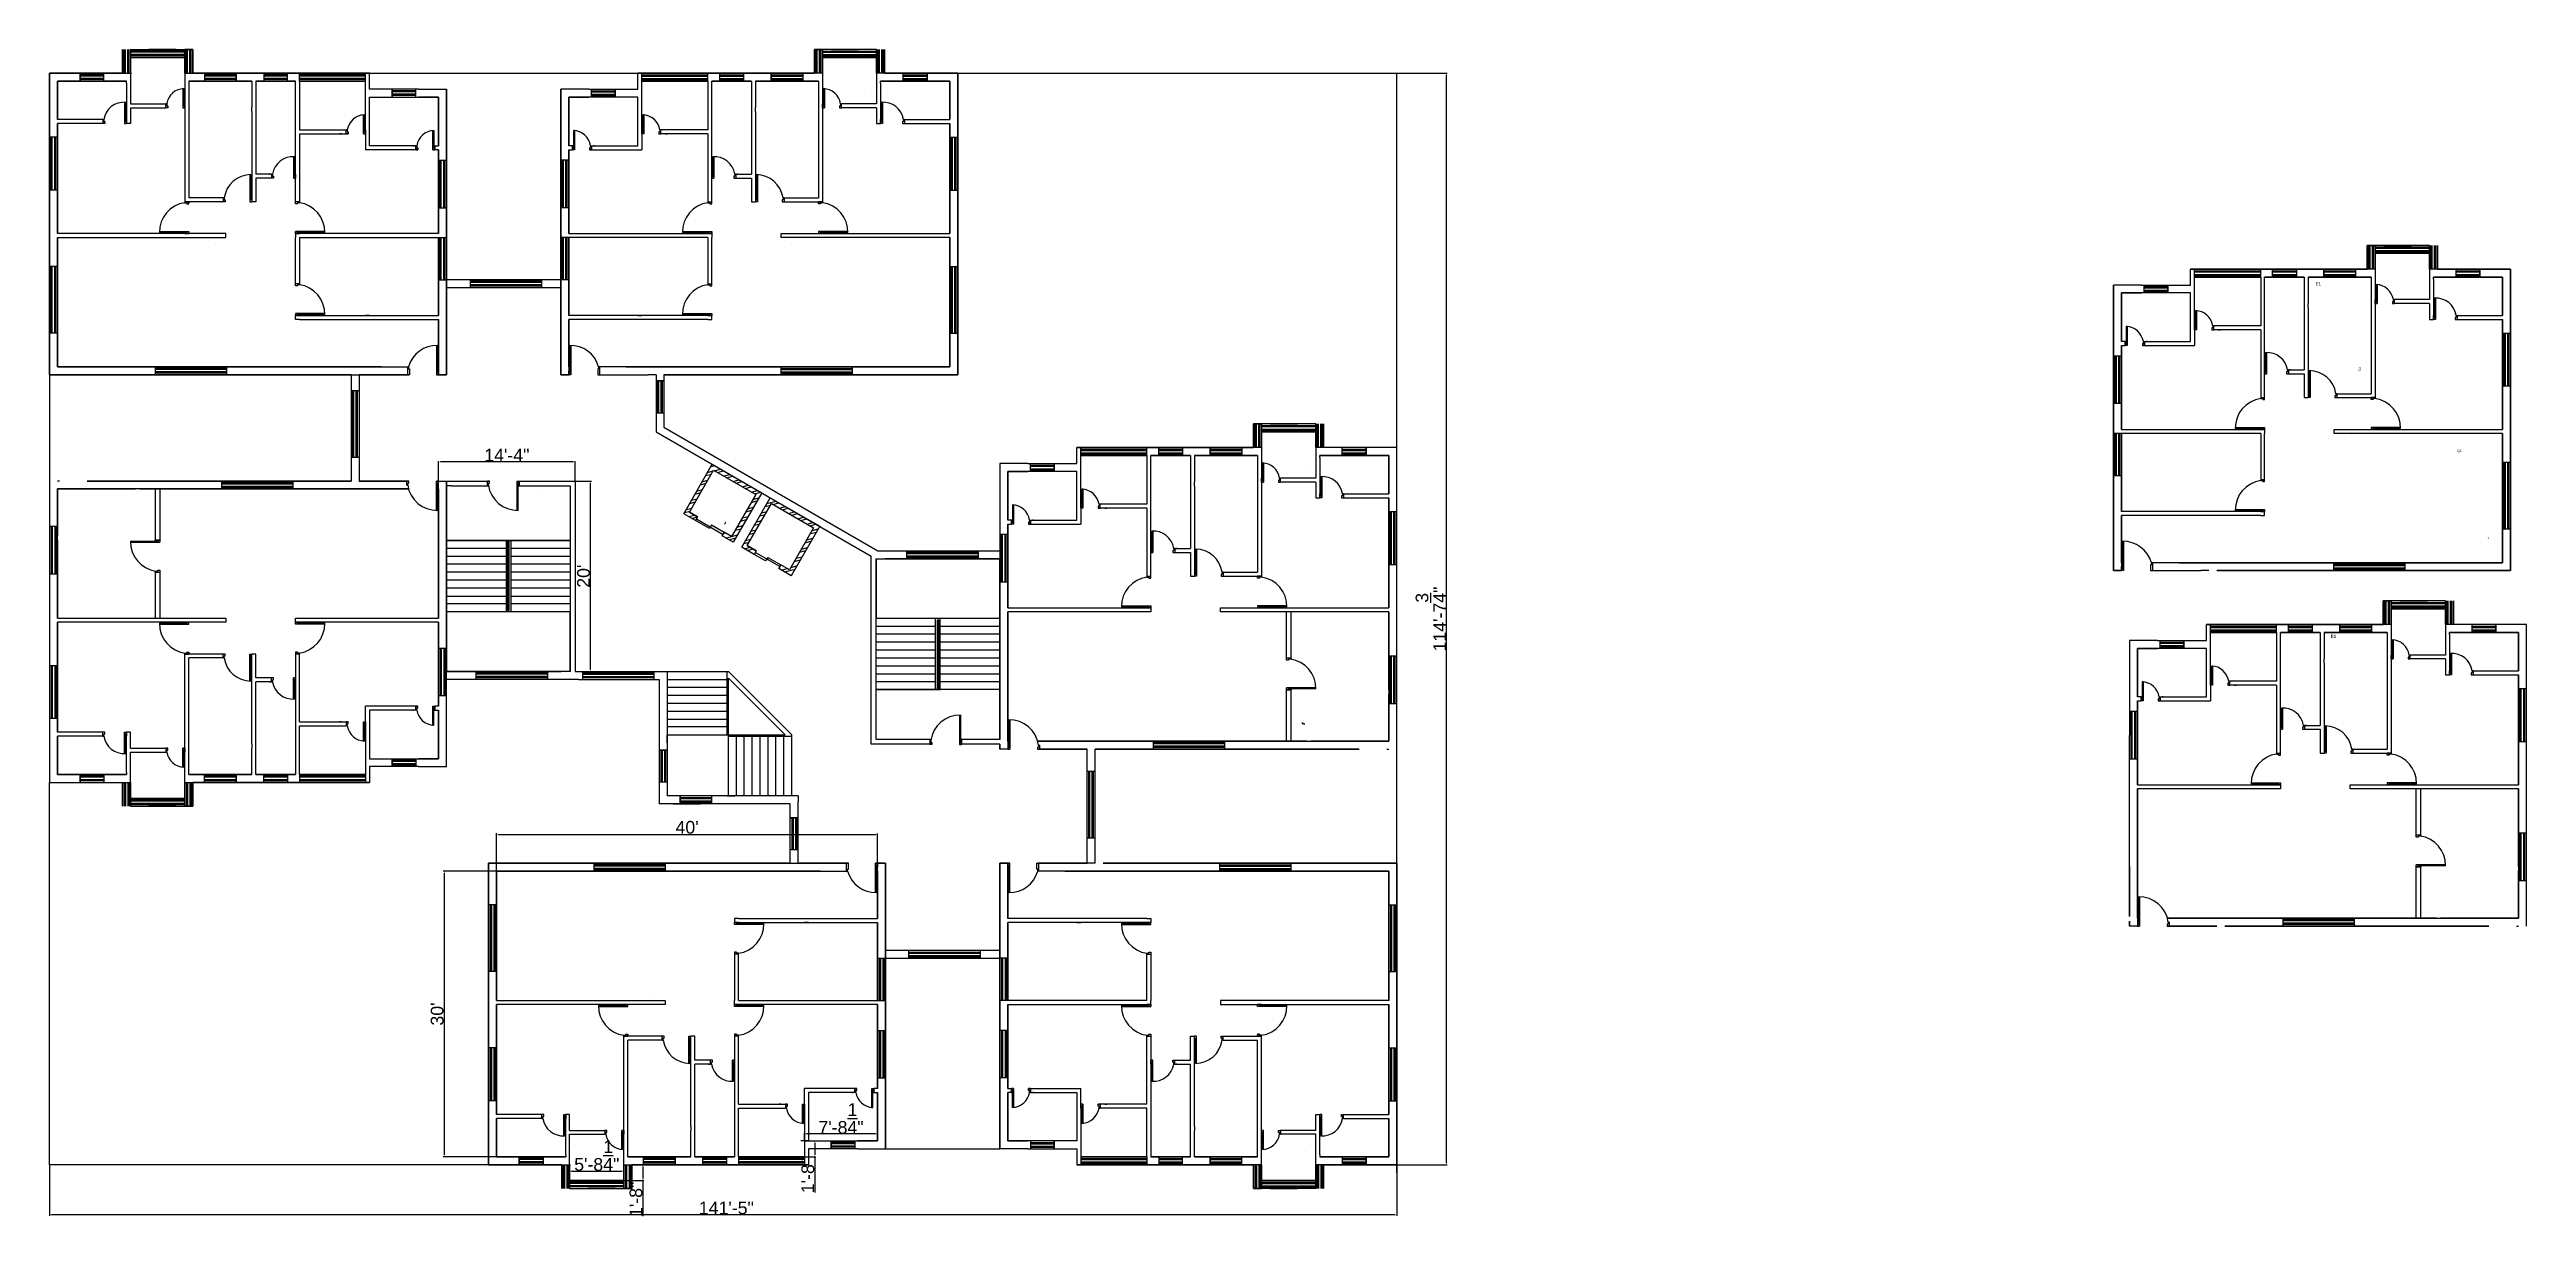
# Model space of a CAD drawing. Header units: inches. Extents: x 7 to 8291, y 3 to 1714.
# Drawn here: x 5171 to 8291, y 240 to 1714 of the extents above; entities that cross this region are included whole.
import ezdxf

# ---------------------------------------------------------------- set-up
doc = ezdxf.new("R2010")
doc.units = ezdxf.units.IN
doc.header["$MEASUREMENT"] = 0
for name, color, linetype in [('CONT_35', 250, 'Continuous'), ('doors', 6, 'Continuous'), ('text', 7, 'Continuous'), ('windows', 40, 'Continuous')]:
    doc.layers.add(name, color=color, linetype=linetype)
doc.styles.get("Standard").update_dxf_attribs({"font": 'arial.ttf'})
doc.dimstyles.new('dim', dxfattribs={"dimtxt": 16, "dimasz": 2.5, "dimexe": 1.25, "dimexo": 0.625, "dimtad": 1, "dimlunit": 4, "dimtxsty": 'Standard', "dimcen": 2.5, "dimadec": 0, "dimazin": 0, "dimtfac": 1, "dimtmove": 0, "dimatfit": 3, "dimfxl": 1, "dimarcsym": 0})

msp = doc.modelspace()

# ---------------------------------------------------------------- texts
msp.add_text('P2', height=2.8489, rotation=270).set_placement((8079.755, 1312.832))
msp.add_text('Q1', height=3.1334).set_placement((8203.979, 1206.239))
at = {"char_height": 4, "attachment_point": 1}
for insert in [(8025.631, 1420.556), (8044.671, 975.818)]:
    msp.add_mtext_dynamic_manual_height_columns('E1', width=6.87297, gutter_width=20, heights=[0], dxfattribs=dict(at, insert=insert))
at = {"layer": 'text'}
msp.add_text('P4', height=1.4679, rotation=270, dxfattribs=at).set_placement((8242.391, 1098.399))

# ---------------------------------------------------------------- blocks, each defined once
blk = doc.blocks.new('*D8')
at = {"color": 0, "lineweight": -2, "transparency": 16777216}
for p, q in [((6868.8, 1683.7), (6931.8, 1683.7)), ((6930.5, 1681.2), (6930.5, 310.3)), ((6868.8, 307.8), (6931.8, 307.8))]:
    blk.add_line(p, q, dxfattribs=at)
at = {"color": 0, "transparency": 16777216}
for points in [[(6930.1, 1681.2), (6931, 1681.2), (6930.5, 1683.7)], [(6930.1, 310.3), (6931, 310.3), (6930.5, 307.8)]]:
    blk.add_solid(points, dxfattribs=at)
at = {"layer": 'Defpoints', "color": 0, "transparency": 16777216}
for p in [(6868.1, 1683.7), (6868.1, 307.8), (6930.5, 307.8)]:
    blk.add_point(p, dxfattribs=at)
at = {"color": 0, "transparency": 16777216, "insert": (6911.1, 995.7), "char_height": 16, "attachment_point": 5, "rotation": 90}
blk.add_mtext('114\'-7{\\H1x;\\S3/4;}"', dxfattribs=at)
blk = doc.blocks.new('*D3')
at = {"color": 0, "lineweight": -2, "transparency": 16777216}
for p, q in [((5171.1, 307.2), (5171.1, 243.3)), ((6868.1, 307.2), (6868.1, 243.3)), ((6865.6, 244.5), (5173.6, 244.5))]:
    blk.add_line(p, q, dxfattribs=at)
at = {"color": 0, "transparency": 16777216}
for points in [[(5173.6, 244.9), (5173.6, 244.1), (5171.1, 244.5)], [(6865.6, 244.9), (6865.6, 244.1), (6868.1, 244.5)]]:
    blk.add_solid(points, dxfattribs=at)
at = {"layer": 'Defpoints', "color": 0, "transparency": 16777216}
for p in [(5171.1, 307.8), (6868.1, 307.8), (5171.1, 244.5)]:
    blk.add_point(p, dxfattribs=at)
at = {"color": 0, "transparency": 16777216, "insert": (6023.6, 253.3), "char_height": 16, "attachment_point": 5}
blk.add_mtext('141\'-5"', dxfattribs=at)
blk = doc.blocks.new('*D4')
at = {"color": 0, "lineweight": -2, "transparency": 16777216}
for p, q in [((5733.5, 677.8), (5667, 677.8)), ((5668.2, 675.3), (5668.2, 320.3)), ((5733.5, 317.8), (5667, 317.8))]:
    blk.add_line(p, q, dxfattribs=at)
at = {"color": 0, "transparency": 16777216}
for points in [[(5667.8, 675.3), (5668.6, 675.3), (5668.2, 677.8)], [(5667.8, 320.3), (5668.6, 320.3), (5668.2, 317.8)]]:
    blk.add_solid(points, dxfattribs=at)
at = {"layer": 'Defpoints', "color": 0, "transparency": 16777216}
for p in [(5734.1, 677.8), (5668.2, 317.8), (5734.1, 317.8)]:
    blk.add_point(p, dxfattribs=at)
at = {"color": 0, "transparency": 16777216, "insert": (5659.4, 497.8), "char_height": 16, "attachment_point": 5, "rotation": 90}
blk.add_mtext("30'", dxfattribs=at)
blk = doc.blocks.new('*D5')
at = {"color": 0, "lineweight": -2, "transparency": 16777216}
for p, q in [((5734.1, 678.4), (5734.1, 725.6)), ((5736.6, 724.3), (6211.6, 724.3)), ((6214.1, 678.4), (6214.1, 725.5))]:
    blk.add_line(p, q, dxfattribs=at)
at = {"color": 0, "transparency": 16777216}
for points in [[(5736.6, 724.7), (5736.6, 723.9), (5734.1, 724.3)], [(6211.6, 724.7), (6211.6, 723.9), (6214.1, 724.3)]]:
    blk.add_solid(points, dxfattribs=at)
at = {"layer": 'Defpoints', "color": 0, "transparency": 16777216}
for p in [(6214.1, 724.3), (5734.1, 677.8), (6214.1, 677.8)]:
    blk.add_point(p, dxfattribs=at)
at = {"color": 0, "transparency": 16777216, "insert": (5974.1, 733.1), "char_height": 16, "attachment_point": 5, "rotation": 359.9979}
blk.add_mtext("40'", dxfattribs=at)
blk = doc.blocks.new('*D9')
at = {"color": 0, "lineweight": -2, "transparency": 16777216}
for p, q in [((5826.2, 307.2), (5826.2, 298.6)), ((5828.7, 299.9), (5892, 299.9)), ((5894.5, 307.2), (5894.5, 298.6))]:
    blk.add_line(p, q, dxfattribs=at)
at = {"color": 0, "transparency": 16777216}
for points in [[(5828.7, 300.3), (5828.7, 299.4), (5826.2, 299.9)], [(5892, 300.3), (5892, 299.4), (5894.5, 299.9)]]:
    blk.add_solid(points, dxfattribs=at)
at = {"layer": 'Defpoints', "color": 0, "transparency": 16777216}
for p in [(5826.2, 307.8), (5894.5, 307.8), (5894.5, 299.9)]:
    blk.add_point(p, dxfattribs=at)
at = {"color": 0, "transparency": 16777216, "insert": (5860.4, 319.3), "char_height": 16, "attachment_point": 5}
blk.add_mtext('5\'-8{\\H1x;\\S1/4;}"', dxfattribs=at)
blk = doc.blocks.new('*D10')
at = {"color": 0, "lineweight": -2, "transparency": 16777216}
for p, q in [((5895.2, 307.8), (5919.8, 307.8)), ((5895.2, 287.8), (5919.8, 287.8)), ((5918.5, 305.3), (5918.5, 290.3)), ((5918.5, 287.8), (5918.5, 243))]:
    blk.add_line(p, q, dxfattribs=at)
at = {"color": 0, "transparency": 16777216}
for points in [[(5918.1, 305.3), (5919, 305.3), (5918.5, 307.8)], [(5918.1, 290.3), (5919, 290.3), (5918.5, 287.8)]]:
    blk.add_solid(points, dxfattribs=at)
at = {"layer": 'Defpoints', "color": 0, "transparency": 16777216}
for p in [(5894.5, 307.8), (5894.5, 287.8), (5918.5, 287.8)]:
    blk.add_point(p, dxfattribs=at)
at = {"color": 0, "transparency": 16777216, "insert": (5909.8, 264.2), "char_height": 16, "attachment_point": 5, "rotation": 90}
blk.add_mtext('1\'-8"', dxfattribs=at)
blk = doc.blocks.new('*D11')
at = {"color": 0, "lineweight": -2, "transparency": 16777216}
for p, q in [((6122, 338.4), (6122, 347.8)), ((6211.6, 346.6), (6124.5, 346.6)), ((6214.1, 338.4), (6214.1, 347.8))]:
    blk.add_line(p, q, dxfattribs=at)
at = {"color": 0, "transparency": 16777216}
for points in [[(6124.5, 347), (6124.5, 346.1), (6122, 346.6)], [(6211.6, 347), (6211.6, 346.1), (6214.1, 346.6)]]:
    blk.add_solid(points, dxfattribs=at)
at = {"layer": 'Defpoints', "color": 0, "transparency": 16777216}
for p in [(6122, 346.6), (6122, 337.8), (6214.1, 337.8)]:
    blk.add_point(p, dxfattribs=at)
at = {"color": 0, "transparency": 16777216, "insert": (6168.1, 366), "char_height": 16, "attachment_point": 5}
blk.add_mtext('7\'-8{\\H1x;\\S1/4;}"', dxfattribs=at)
blk = doc.blocks.new('*D12')
at = {"color": 0, "lineweight": -2, "transparency": 16777216}
for p, q in [((6122.7, 337.8), (6136.3, 337.8)), ((6122.7, 317.8), (6136.3, 317.8)), ((6135.1, 335.3), (6135.1, 320.3)), ((6135.1, 317.8), (6135.1, 273))]:
    blk.add_line(p, q, dxfattribs=at)
at = {"color": 0, "transparency": 16777216}
for points in [[(6134.7, 335.3), (6135.5, 335.3), (6135.1, 337.8)], [(6134.7, 320.3), (6135.5, 320.3), (6135.1, 317.8)]]:
    blk.add_solid(points, dxfattribs=at)
at = {"layer": 'Defpoints', "color": 0, "transparency": 16777216}
for p in [(6122.1, 337.8), (6122.1, 317.8), (6135.1, 317.8)]:
    blk.add_point(p, dxfattribs=at)
at = {"color": 0, "transparency": 16777216, "insert": (6126.3, 294.2), "char_height": 16, "attachment_point": 5, "rotation": 90}
blk.add_mtext('1\'-8"', dxfattribs=at)
blk = doc.blocks.new('*D13')
at = {"color": 0, "lineweight": -2, "transparency": 16777216}
for p, q in [((5833.7, 1169.6), (5853.8, 1169.6)), ((5852.6, 932.2), (5852.6, 1167.1)), ((5833.7, 929.7), (5853.8, 929.7))]:
    blk.add_line(p, q, dxfattribs=at)
at = {"color": 0, "transparency": 16777216}
for points in [[(5852.2, 1167.1), (5853, 1167.1), (5852.6, 1169.6)], [(5852.2, 932.2), (5853, 932.2), (5852.6, 929.7)]]:
    blk.add_solid(points, dxfattribs=at)
at = {"layer": 'Defpoints', "color": 0, "transparency": 16777216}
for p in [(5833.1, 1169.6), (5852.6, 1169.6), (5833.1, 929.7)]:
    blk.add_point(p, dxfattribs=at)
at = {"color": 0, "transparency": 16777216, "insert": (5843.8, 1049.7), "char_height": 16, "attachment_point": 5, "rotation": 90}
blk.add_mtext("20'", dxfattribs=at)
blk = doc.blocks.new('*D14')
at = {"color": 0, "lineweight": -2, "transparency": 16777216}
for p, q in [((5661.1, 1170.3), (5661.1, 1194.9)), ((5830.6, 1193.7), (5663.6, 1193.7)), ((5833.1, 1170.3), (5833.1, 1194.9))]:
    blk.add_line(p, q, dxfattribs=at)
at = {"color": 0, "transparency": 16777216}
for points in [[(5663.6, 1194.1), (5663.6, 1193.3), (5661.1, 1193.7)], [(5830.6, 1194.1), (5830.6, 1193.3), (5833.1, 1193.7)]]:
    blk.add_solid(points, dxfattribs=at)
at = {"layer": 'Defpoints', "color": 0, "transparency": 16777216}
for p in [(5661.1, 1193.7), (5661.1, 1169.7), (5833.1, 1169.6)]:
    blk.add_point(p, dxfattribs=at)
at = {"color": 0, "transparency": 16777216, "insert": (5747.1, 1202.3), "char_height": 16, "attachment_point": 5}
blk.add_mtext('14\'-4"', dxfattribs=at)

# ---------------------------------------------------------------- dimensions: what is measured, and where the dimension line sits
for base, p1, p2, picture, middle in [((6930.535, 307.804), (6868.144, 1683.672), (6868.144, 307.804), '*D8', (6911.069, 995.738)), ((5852.585, 1169.649), (5833.051, 929.689), (5833.051, 1169.649), '*D13', (5843.791, 1049.669)), ((5668.224, 317.804), (5734.144, 677.786), (5734.144, 317.804), '*D4', (5659.424, 497.795)), ((6135.083, 317.804), (6122.052, 337.804), (6122.052, 317.804), '*D12', (6126.289, 294.166)), ((5918.55, 287.804), (5894.543, 307.804), (5894.543, 287.804), '*D10', (5909.756, 264.166))]:
    dim = msp.add_linear_dim(base=base, p1=p1, p2=p2, angle=90, dimstyle='dim')
    dim.commit()
    dim.dimension.update_dxf_attribs({"geometry": picture, "text_midpoint": middle})
for base, p1, p2, picture, middle in [((5661.051, 1193.669), (5833.051, 1169.649), (5661.051, 1169.689), '*D14', (5747.051, 1202.327)), ((6121.969, 346.5501), (6214.1439, 337.8036), (6121.969, 337.8036), '*D11', (6168.0565, 366.011)), ((5894.543, 299.86), (5826.236, 307.804), (5894.543, 307.804), '*D9', (5860.389, 319.321))]:
    dim = msp.add_linear_dim(base=base, p1=p1, p2=p2, dimstyle='dim')
    dim.commit()
    dim.dimension.update_dxf_attribs({"geometry": picture, "text_midpoint": middle})
dim = msp.add_aligned_dim(p1=(5734.144, 677.804), p2=(6214.144, 677.786), distance=46.503, dimstyle='dim')
dim.commit()
dim.dimension.update_dxf_attribs({"geometry": '*D5', "text_midpoint": (5974.146, 733.092)})
dim = msp.add_linear_dim(base=(5171.051, 244.509), p1=(6868.144, 307.804), p2=(5171.051, 307.804), dimstyle='dim')
dim.commit()
dim.dimension.update_dxf_attribs({"geometry": '*D3', "text_midpoint": (6023.634, 244.509), "dimtype": 160})

# ---------------------------------------------------------------- hatches: boundary and pattern name
h = msp.add_hatch()
h.set_pattern_fill('ANSI32', color=256, angle=-30)
h.set_pattern_definition([(15, (6727.694, 428.786), (-2.46525, 9.20044), []), (15, (6731.583, 426.541), (-2.46525, 9.20044), [])])
h.paths.add_polyline_path([(6080.397, 1141.176), (6133.535, 1110.497), (6103.06, 1057.713), (6092.204, 1063.98), (6089.569, 1059.416), (6105.275, 1050.348), (6141.275, 1112.702), (6078.921, 1148.702), (6042.921, 1086.348), (6058.715, 1077.23), (6061.35, 1081.794), (6049.923, 1088.391)])
h.paths.add_polyline_path([(6068.273, 1154.85), (6005.919, 1190.85), (5969.919, 1128.496), (5984.723, 1119.949), (5987.358, 1124.513), (5977.073, 1130.451), (6007.548, 1183.235), (6060.685, 1152.556), (6030.21, 1099.772), (6020.783, 1105.215), (6018.148, 1100.651), (6032.273, 1092.496)])

# ---------------------------------------------------------------- linework, layer by layer
for p, q in [((5263.143, 1683.672), (5263.143, 1713.672)), ((5273.143, 1683.672), (5273.143, 1703.672)), ((5341.449, 1713.672), (5351.449, 1713.672)), ((5341.449, 1683.672), (5341.449, 1713.672)), ((5341.449, 1713.672), (5351.449, 1713.672)), ((5341.449, 1683.672), (5341.449, 1703.672)), ((5351.449, 1703.672), (5351.449, 1713.672)), ((5351.449, 1683.672), (5351.449, 1703.672)), ((5351.449, 1683.672), (5351.449, 1703.672)), ((6144.652, 1713.672), (6134.652, 1713.672)), ((6134.652, 1703.672), (6134.652, 1713.672)), ((6144.652, 1713.672), (6134.652, 1713.672)), ((6134.652, 1683.672), (6134.652, 1703.672)), ((6134.652, 1683.672), (6134.652, 1703.672)), ((6144.652, 1683.672), (6144.652, 1713.672)), ((6144.652, 1683.672), (6144.652, 1703.672)), ((6212.958, 1683.672), (6212.958, 1703.672)), ((6222.958, 1683.672), (6222.958, 1713.672)), ((5171.051, 1683.672), (5263.143, 1683.672)), ((5171.051, 1683.672), (5263.143, 1683.672)), ((5181.051, 1673.672), (5181.051, 1625.32)), ((5181.051, 1673.672), (5268.143, 1673.672)), ((5181.051, 1673.672), (5181.051, 1625.32)), ((5268.143, 1671.172), (5268.143, 1673.672)), ((5273.143, 1683.672), (5273.143, 1673.672)), ((5279.696, 1658.221), (5279.696, 1658.204)), ((5341.449, 1683.672), (5341.449, 1671.172)), ((5346.449, 1673.672), (5425.837, 1673.672)), ((5425.837, 1673.672), (5425.837, 1640.433)), ((5430.837, 1673.672), (5430.837, 1556.678)), ((5430.837, 1673.672), (5480.746, 1673.672)), ((5430.837, 1673.672), (5430.837, 1556.678)), ((5480.746, 1607.406), (5480.746, 1673.672)), ((5485.746, 1673.672), (5485.746, 1612.406)), ((5568.958, 1673.672), (5485.746, 1673.672)), ((5568.958, 1683.672), (5573.958, 1683.672)), ((5568.958, 1612.406), (5568.958, 1673.672)), ((5573.958, 1683.672), (6134.652, 1683.672)), ((5573.958, 1663.672), (5573.958, 1683.672)), ((5601.349, 1663.672), (5573.958, 1663.672)), ((5635.684, 1663.672), (5601.349, 1663.672)), ((5635.684, 1663.672), (5671.051, 1663.672)), ((5635.684, 1663.672), (5671.051, 1663.672)), ((5850.417, 1663.672), (5815.051, 1663.672)), ((5850.417, 1663.672), (5884.752, 1663.672)), ((5884.752, 1663.672), (5912.143, 1663.672)), ((5912.143, 1663.672), (5912.143, 1683.672)), ((5917.143, 1683.672), (5912.143, 1683.672)), ((5917.143, 1612.406), (5917.143, 1673.672)), ((5917.143, 1673.672), (6000.356, 1673.672)), ((6000.356, 1673.672), (6000.356, 1612.406)), ((6055.264, 1673.672), (6005.356, 1673.672)), ((6005.356, 1607.406), (6005.356, 1673.672)), ((6055.264, 1673.672), (6055.264, 1556.678)), ((6055.264, 1673.672), (6055.264, 1556.678)), ((6139.652, 1673.672), (6060.264, 1673.672)), ((6060.264, 1673.672), (6060.264, 1640.433)), ((6144.652, 1683.672), (6144.652, 1671.172)), ((6206.405, 1658.221), (6206.405, 1658.204)), ((6212.958, 1683.672), (6212.958, 1673.672)), ((6305.051, 1673.672), (6217.958, 1673.672)), ((6217.958, 1671.172), (6217.958, 1673.672)), ((6222.958, 1683.672), (6868.144, 1683.672)), ((6315.051, 1683.672), (6222.958, 1683.672)), ((6315.051, 1683.672), (6222.958, 1683.672)), ((6305.051, 1673.672), (6305.051, 1625.32)), ((6305.051, 1673.672), (6305.051, 1625.32)), ((6868.144, 1191.769), (6868.144, 1683.672)), ((6868.144, 297.804), (6868.144, 1673.672)), ((5238.123, 1625.32), (5181.051, 1625.32)), ((5238.123, 1625.32), (5238.123, 1620.32)), ((5268.143, 1625.32), (5268.143, 1620.32)), ((5273.143, 1645.32), (5317.362, 1645.32)), ((5273.143, 1640.32), (5317.362, 1640.32)), ((5273.143, 1640.32), (5273.143, 1620.32)), ((5317.362, 1640.32), (5317.362, 1645.32)), ((5425.837, 1635.433), (5425.837, 1640.433)), ((5425.837, 1635.433), (5425.837, 1640.433)), ((5425.837, 1635.433), (5425.837, 1551.678)), ((5425.837, 1635.433), (5425.837, 1551.678)), ((5573.958, 1653.672), (5661.051, 1653.672)), ((5573.958, 1592.406), (5573.958, 1653.672)), ((5661.051, 1653.672), (5635.684, 1653.672)), ((5661.051, 1653.672), (5661.051, 1592.406)), ((5825.051, 1653.672), (5825.051, 1592.406)), ((5912.143, 1653.672), (5825.051, 1653.672)), ((5825.051, 1653.672), (5850.417, 1653.672)), ((5912.143, 1592.406), (5912.143, 1653.672)), ((6060.264, 1635.433), (6060.264, 1640.433)), ((6060.264, 1635.433), (6060.264, 1640.433)), ((6060.264, 1635.433), (6060.264, 1551.678)), ((6060.264, 1635.433), (6060.264, 1551.678)), ((6212.958, 1645.32), (6168.739, 1645.32)), ((6168.739, 1640.32), (6168.739, 1645.32)), ((6212.958, 1640.32), (6168.739, 1640.32)), ((6212.958, 1640.32), (6212.958, 1620.32)), ((6217.958, 1625.32), (6217.958, 1620.32)), ((6247.978, 1625.32), (6305.051, 1625.32)), ((6247.978, 1625.32), (6247.978, 1620.32)), ((5181.051, 1620.32), (5181.051, 1481.729)), ((5181.051, 1620.32), (5181.051, 1481.729)), ((5238.123, 1620.32), (5181.051, 1620.32)), ((5273.143, 1620.32), (5268.143, 1620.32)), ((5480.746, 1556.678), (5480.746, 1607.406)), ((5480.746, 1556.678), (5480.746, 1607.406)), ((5485.746, 1612.406), (5544.871, 1612.406)), ((5485.746, 1607.406), (5485.746, 1521.748)), ((5485.746, 1607.406), (5485.746, 1521.748)), ((5485.746, 1607.406), (5544.871, 1607.406)), ((5536.457, 1612.406), (5537.707, 1612.406)), ((5538.957, 1607.406), (5536.457, 1607.406)), ((5544.871, 1607.406), (5544.871, 1612.406)), ((5568.958, 1612.406), (5568.958, 1607.406)), ((5568.958, 1607.406), (5568.958, 1587.406)), ((5632.281, 1592.406), (5573.958, 1592.406)), ((5607.843, 1592.499), (5607.843, 1592.481)), ((5628.549, 1592.406), (5629.799, 1592.406)), ((5632.281, 1592.406), (5632.281, 1587.406)), ((5656.368, 1592.406), (5661.051, 1592.406)), ((5656.368, 1592.406), (5656.368, 1587.406)), ((5829.733, 1592.406), (5825.051, 1592.406)), ((5829.733, 1592.406), (5829.733, 1587.406)), ((5853.82, 1592.406), (5912.143, 1592.406)), ((5853.82, 1592.406), (5853.82, 1587.406)), ((5857.552, 1592.406), (5856.302, 1592.406)), ((5878.258, 1592.499), (5878.258, 1592.481)), ((5917.143, 1612.406), (5917.143, 1607.406)), ((5917.143, 1607.406), (5917.143, 1587.406)), ((6000.356, 1612.406), (5941.23, 1612.406)), ((5941.23, 1607.406), (5941.23, 1612.406)), ((6000.356, 1607.406), (5941.23, 1607.406)), ((5947.144, 1607.406), (5949.644, 1607.406)), ((5949.644, 1612.406), (5948.394, 1612.406)), ((6000.356, 1607.406), (6000.356, 1521.748)), ((6000.356, 1607.406), (6000.356, 1521.748)), ((6005.356, 1556.678), (6005.356, 1607.406)), ((6005.356, 1556.678), (6005.356, 1607.406)), ((6212.958, 1620.32), (6217.958, 1620.32)), ((6247.978, 1620.32), (6305.051, 1620.32)), ((6305.051, 1620.32), (6305.051, 1481.729)), ((6305.051, 1620.32), (6305.051, 1481.729)), ((5632.281, 1587.406), (5568.958, 1587.406)), ((5632.281, 1587.406), (5573.958, 1587.406)), ((5631.049, 1587.406), (5628.549, 1587.406)), ((5661.051, 1587.406), (5656.368, 1587.406)), ((5661.051, 1587.406), (5661.051, 1481.729)), ((5825.051, 1587.406), (5825.051, 1481.729)), ((5825.051, 1587.406), (5829.733, 1587.406)), ((5853.82, 1587.406), (5912.143, 1587.406)), ((5853.82, 1587.406), (5917.143, 1587.406)), ((5855.052, 1587.406), (5857.552, 1587.406)), ((5425.837, 1551.678), (5425.837, 1521.744)), ((5450.726, 1556.678), (5430.837, 1556.678)), ((5430.837, 1551.678), (5430.837, 1521.744)), ((5450.726, 1551.678), (5430.837, 1551.678)), ((5450.726, 1551.678), (5430.837, 1551.678)), ((5430.837, 1551.678), (5430.837, 1521.744)), ((5448.244, 1556.678), (5449.494, 1556.678)), ((5448.244, 1556.678), (5449.494, 1556.678)), ((5450.744, 1551.678), (5448.244, 1551.678)), ((5450.744, 1551.678), (5448.244, 1551.678)), ((5450.726, 1556.678), (5450.726, 1551.678)), ((5480.746, 1556.678), (5480.746, 1551.678)), ((5480.746, 1521.748), (5480.746, 1551.678)), ((5480.746, 1521.748), (5480.746, 1551.678)), ((6005.356, 1556.678), (6005.356, 1551.678)), ((6005.356, 1521.748), (6005.356, 1551.678)), ((6005.356, 1521.748), (6005.356, 1551.678)), ((6035.357, 1551.678), (6037.857, 1551.678)), ((6035.357, 1551.678), (6037.857, 1551.678)), ((6035.375, 1556.678), (6055.264, 1556.678)), ((6035.375, 1556.678), (6035.375, 1551.678)), ((6035.375, 1551.678), (6055.264, 1551.678)), ((6035.375, 1551.678), (6055.264, 1551.678)), ((6037.857, 1556.678), (6036.607, 1556.678)), ((6037.857, 1556.678), (6036.607, 1556.678)), ((6055.264, 1551.678), (6055.264, 1521.744)), ((6055.264, 1551.678), (6055.264, 1521.744)), ((6060.264, 1551.678), (6060.264, 1521.744)), ((5346.449, 1521.744), (5341.449, 1521.744)), ((5389.818, 1526.744), (5346.449, 1526.744)), ((5389.818, 1526.744), (5346.449, 1526.744)), ((5389.818, 1521.744), (5346.449, 1521.744)), ((5389.818, 1521.744), (5346.449, 1521.744)), ((5389.818, 1526.744), (5389.818, 1521.744)), ((5425.837, 1526.744), (5425.837, 1521.744)), ((5430.837, 1521.744), (5425.837, 1521.744)), ((5430.837, 1521.744), (5425.837, 1521.744)), ((5485.746, 1521.748), (5480.746, 1521.748)), ((6000.356, 1521.748), (6005.356, 1521.748)), ((6055.264, 1521.744), (6060.264, 1521.744)), ((6055.264, 1521.744), (6060.264, 1521.744)), ((6060.264, 1526.744), (6060.264, 1521.744)), ((6096.283, 1526.744), (6139.652, 1526.744)), ((6096.283, 1526.744), (6139.652, 1526.744)), ((6096.283, 1526.744), (6096.283, 1521.744)), ((6096.283, 1521.744), (6139.652, 1521.744)), ((6096.283, 1521.744), (6139.652, 1521.744)), ((6139.652, 1521.744), (6144.652, 1521.744)), ((5341.449, 1481.729), (5181.051, 1481.729)), ((5181.051, 1476.729), (5181.051, 1313.672)), ((5181.051, 1476.729), (5181.051, 1313.672)), ((5181.051, 1476.729), (5393.248, 1476.729)), ((5341.449, 1481.729), (5346.449, 1481.729)), ((5393.248, 1481.729), (5346.449, 1481.729)), ((5393.248, 1476.729), (5393.248, 1481.729)), ((5393.248, 1479.229), (5393.248, 1479.229)), ((5480.746, 1481.729), (5480.746, 1476.729)), ((5480.746, 1481.729), (5485.746, 1481.729)), ((5480.746, 1418.395), (5480.746, 1476.729)), ((5573.958, 1481.729), (5485.746, 1481.729)), ((5485.746, 1476.729), (5485.746, 1418.395)), ((5485.746, 1476.729), (5661.051, 1476.729)), ((5661.051, 1481.729), (5573.958, 1481.729)), ((5661.051, 1476.729), (5661.051, 1378.375)), ((5825.051, 1481.729), (5912.143, 1481.729)), ((5825.051, 1476.729), (5825.051, 1378.375)), ((6000.356, 1476.729), (5825.051, 1476.729)), ((5912.143, 1481.729), (6000.356, 1481.729)), ((6005.356, 1481.729), (6000.356, 1481.729)), ((6000.356, 1476.729), (6000.356, 1418.395)), ((6005.356, 1481.729), (6005.356, 1476.729)), ((6005.356, 1418.395), (6005.356, 1476.729)), ((6092.853, 1481.729), (6139.652, 1481.729)), ((6092.853, 1476.729), (6092.853, 1481.729)), ((6092.853, 1479.229), (6092.853, 1479.229)), ((6305.051, 1476.729), (6092.853, 1476.729)), ((6144.652, 1481.729), (6139.652, 1481.729)), ((6144.652, 1481.729), (6305.051, 1481.729)), ((6305.051, 1476.729), (6305.051, 1313.672)), ((6305.051, 1476.729), (6305.051, 1313.672)), ((8100.707, 1466.73), (8090.707, 1466.73)), ((8090.707, 1456.73), (8090.707, 1466.73)), ((8100.707, 1466.73), (8090.707, 1466.73)), ((8100.707, 1436.73), (8100.707, 1466.73)), ((8179.014, 1436.73), (8179.014, 1466.73)), ((7868.198, 1416.73), (7868.198, 1436.73)), ((7873.198, 1436.73), (7868.198, 1436.73)), ((8090.707, 1436.73), (8090.707, 1456.73)), ((8090.707, 1436.73), (8090.707, 1456.73)), ((8100.707, 1436.73), (8100.707, 1456.73)), ((8100.707, 1436.73), (8100.707, 1424.23)), ((8169.014, 1436.73), (8169.014, 1456.73)), ((8169.014, 1436.73), (8169.014, 1426.73)), ((8271.106, 1436.73), (8179.014, 1436.73)), ((8271.106, 1436.73), (8179.014, 1436.73)), ((5485.746, 1418.395), (5480.746, 1418.395)), ((5671.051, 1423.689), (5815.051, 1423.689)), ((5671.051, 1413.689), (5815.051, 1413.689)), ((6000.356, 1418.395), (6005.356, 1418.395)), ((7806.473, 1416.73), (7771.106, 1416.73)), ((7781.106, 1406.73), (7781.106, 1345.464)), ((7868.198, 1406.73), (7781.106, 1406.73)), ((7781.106, 1406.73), (7806.473, 1406.73)), ((7806.473, 1416.73), (7840.807, 1416.73)), ((7840.807, 1416.73), (7868.198, 1416.73)), ((7868.198, 1345.464), (7868.198, 1406.73)), ((7873.198, 1365.464), (7873.198, 1426.73)), ((7873.198, 1426.73), (7956.411, 1426.73)), ((7956.411, 1426.73), (7956.411, 1365.464)), ((8011.319, 1426.73), (7961.411, 1426.73)), ((7961.411, 1360.464), (7961.411, 1426.73)), ((8011.319, 1426.73), (8011.319, 1309.736)), ((8011.319, 1426.73), (8011.319, 1309.736)), ((8095.707, 1426.73), (8016.319, 1426.73)), ((8016.319, 1426.73), (8016.319, 1393.492)), ((8261.106, 1426.73), (8174.014, 1426.73)), ((8174.014, 1424.23), (8174.014, 1426.73)), ((8261.106, 1426.73), (8261.106, 1378.378)), ((8261.106, 1426.73), (8261.106, 1378.378)), ((5480.746, 1373.375), (5480.746, 1378.375)), ((5485.746, 1378.375), (5480.746, 1378.375)), ((5485.746, 1373.375), (5480.746, 1373.375)), ((5485.746, 1378.375), (5661.051, 1378.375)), ((5485.746, 1373.375), (5661.051, 1373.375)), ((5573.958, 1378.151), (5568.958, 1378.151)), ((5661.051, 1373.375), (5661.051, 1313.672)), ((6000.356, 1378.375), (5825.051, 1378.375)), ((5825.051, 1373.375), (5825.051, 1313.672)), ((6000.356, 1373.375), (5825.051, 1373.375)), ((5912.143, 1378.151), (5917.143, 1378.151)), ((6000.356, 1378.375), (6005.356, 1378.375)), ((6000.356, 1373.375), (6005.356, 1373.375)), ((6005.356, 1373.375), (6005.356, 1378.375)), ((8016.319, 1388.492), (8016.319, 1393.492)), ((8016.319, 1388.492), (8016.319, 1393.492)), ((8016.319, 1388.492), (8016.319, 1304.736)), ((8016.319, 1388.492), (8016.319, 1304.736)), ((8169.014, 1398.378), (8124.794, 1398.378)), ((8124.794, 1393.378), (8124.794, 1398.378)), ((8169.014, 1393.378), (8124.794, 1393.378)), ((8169.014, 1393.378), (8169.014, 1373.378)), ((8169.014, 1373.378), (8174.014, 1373.378)), ((8174.014, 1378.378), (8174.014, 1373.378)), ((8204.034, 1378.378), (8261.106, 1378.378)), ((8204.034, 1378.378), (8204.034, 1373.378)), ((8204.034, 1373.378), (8261.106, 1373.378)), ((8261.106, 1373.378), (8261.106, 1234.787)), ((8261.106, 1373.378), (8261.106, 1234.787)), ((7785.789, 1345.464), (7781.106, 1345.464)), ((7785.789, 1345.464), (7785.789, 1340.464)), ((7809.876, 1345.464), (7868.198, 1345.464)), ((7809.876, 1345.464), (7809.876, 1340.464)), ((7813.607, 1345.464), (7812.357, 1345.464)), ((7834.314, 1345.557), (7834.314, 1345.539)), ((7873.198, 1365.464), (7873.198, 1360.464)), ((7873.198, 1360.464), (7873.198, 1340.464)), ((7956.411, 1365.464), (7897.285, 1365.464)), ((7897.285, 1360.464), (7897.285, 1365.464)), ((7956.411, 1360.464), (7897.285, 1360.464)), ((7903.2, 1360.464), (7905.7, 1360.464)), ((7905.7, 1365.464), (7904.45, 1365.464)), ((7956.411, 1360.464), (7956.411, 1274.807)), ((7956.411, 1360.464), (7956.411, 1274.807)), ((7961.411, 1309.736), (7961.411, 1360.464)), ((7961.411, 1309.736), (7961.411, 1360.464)), ((5171.051, 1313.689), (5171.051, 1169.689)), ((5181.051, 1313.689), (5589.051, 1313.689)), ((5181.051, 1313.689), (5334.001, 1313.689)), ((5181.051, 1313.672), (5622.072, 1313.672)), ((5360.023, 1313.689), (5360.023, 1313.672)), ((5541.051, 1313.689), (5541.051, 1313.672)), ((5551.051, 1313.689), (5551.051, 1313.672)), ((5622.072, 1313.672), (5622.072, 1303.689)), ((5661.051, 1313.672), (5661.051, 1303.689)), ((5671.051, 1313.689), (5671.051, 1313.672)), ((5671.051, 1313.689), (5671.051, 1313.672)), ((5671.051, 1313.689), (5671.051, 1313.672)), ((5671.051, 1313.689), (5671.051, 1313.672)), ((5815.051, 1313.689), (5815.051, 1313.672)), ((5825.051, 1313.672), (5825.051, 1303.689)), ((6305.051, 1313.672), (5864.029, 1313.672)), ((5864.029, 1313.672), (5864.029, 1303.689)), ((6305.051, 1313.689), (5897.051, 1313.689)), ((5935.051, 1313.689), (5935.051, 1313.672)), ((5945.051, 1313.689), (5945.051, 1313.672)), ((6126.078, 1313.689), (6126.078, 1313.672)), ((6305.051, 1313.689), (6152.1, 1313.689)), ((7781.106, 1340.464), (7781.106, 1234.787)), ((7781.106, 1340.464), (7785.789, 1340.464)), ((7809.876, 1340.464), (7868.198, 1340.464)), ((7809.876, 1340.464), (7873.198, 1340.464)), ((7811.107, 1340.464), (7813.607, 1340.464)), ((5181.051, 1303.689), (5551.051, 1303.689)), ((5181.051, 1303.689), (5551.051, 1303.689)), ((5181.051, 1303.689), (5541.051, 1303.689)), ((5181.051, 1303.689), (5541.051, 1303.689)), ((5551.051, 1303.689), (5551.051, 1169.689)), ((5551.051, 1303.689), (5561.051, 1303.689)), ((5551.051, 1303.689), (5561.051, 1303.689)), ((5551.051, 1303.689), (5561.051, 1303.689)), ((5561.051, 1303.689), (5561.051, 1169.689)), ((5561.051, 1303.689), (5623.531, 1303.689)), ((5561.051, 1303.689), (5623.531, 1303.689)), ((5622.072, 1303.689), (5561.051, 1303.689)), ((5622.072, 1303.689), (5561.051, 1303.689)), ((5622.072, 1303.689), (5561.051, 1303.689)), ((5864.029, 1303.689), (5925.051, 1303.689)), ((5864.029, 1303.689), (5925.051, 1303.689)), ((5935.051, 1303.689), (5925.051, 1303.689)), ((5935.051, 1303.689), (5925.051, 1303.689)), ((5935.051, 1303.689), (5935.051, 1231.766)), ((5945.051, 1303.689), (5945.051, 1237.539)), ((6305.051, 1303.689), (5945.051, 1303.689)), ((6305.051, 1303.689), (5945.051, 1303.689)), ((7961.411, 1309.736), (7961.411, 1304.736)), ((7961.411, 1274.807), (7961.411, 1304.736)), ((7961.411, 1274.807), (7961.411, 1304.736)), ((7991.412, 1304.736), (7993.912, 1304.736)), ((7991.412, 1304.736), (7993.912, 1304.736)), ((7991.431, 1309.736), (8011.319, 1309.736)), ((7991.431, 1309.736), (7991.431, 1304.736)), ((7991.431, 1304.736), (8011.319, 1304.736)), ((7991.431, 1304.736), (8011.319, 1304.736)), ((7993.912, 1309.736), (7992.662, 1309.736)), ((7993.912, 1309.736), (7992.662, 1309.736)), ((8011.319, 1304.736), (8011.319, 1274.802)), ((8011.319, 1304.736), (8011.319, 1274.802)), ((8016.319, 1304.736), (8016.319, 1274.802)), ((8016.319, 1279.802), (8016.319, 1274.802)), ((8052.339, 1279.802), (8095.707, 1279.802)), ((8052.339, 1279.802), (8095.707, 1279.802)), ((8052.339, 1279.802), (8052.339, 1274.802)), ((7956.411, 1274.807), (7961.411, 1274.807)), ((8011.319, 1274.802), (8016.319, 1274.802)), ((8011.319, 1274.802), (8016.319, 1274.802)), ((8052.339, 1274.802), (8095.707, 1274.802)), ((8052.339, 1274.802), (8095.707, 1274.802)), ((8095.707, 1274.802), (8100.707, 1274.802)), ((5935.051, 1231.766), (6206.144, 1075.069)), ((5945.051, 1237.539), (6214.502, 1081.786)), ((6697.745, 1241.769), (6687.745, 1241.769)), ((6687.745, 1231.769), (6687.745, 1241.769)), ((6697.745, 1241.769), (6687.745, 1241.769)), ((6687.745, 1211.769), (6687.745, 1231.769)), ((6687.745, 1211.769), (6687.745, 1231.769)), ((6697.745, 1211.769), (6697.745, 1241.769)), ((6697.745, 1211.769), (6697.745, 1231.769)), ((6766.052, 1211.769), (6766.052, 1231.769)), ((6776.052, 1211.769), (6776.052, 1241.769)), ((7781.106, 1234.787), (7868.198, 1234.787)), ((7781.106, 1229.787), (7781.106, 1131.433)), ((7956.411, 1229.787), (7781.106, 1229.787)), ((7868.198, 1234.787), (7956.411, 1234.787)), ((7961.411, 1234.787), (7956.411, 1234.787)), ((7956.411, 1229.787), (7956.411, 1171.453)), ((7961.411, 1234.787), (7961.411, 1229.787)), ((7961.411, 1171.453), (7961.411, 1229.787)), ((8048.908, 1234.787), (8095.707, 1234.787)), ((8048.908, 1229.787), (8048.908, 1234.787)), ((8048.908, 1232.287), (8048.908, 1232.287)), ((8261.106, 1229.787), (8048.908, 1229.787)), ((8100.707, 1234.787), (8095.707, 1234.787)), ((8100.707, 1234.787), (8261.106, 1234.787)), ((8261.106, 1229.787), (8261.106, 1066.73)), ((8261.106, 1229.787), (8261.106, 1066.73)), ((6403.511, 1191.769), (6368.144, 1191.769)), ((6403.511, 1191.769), (6368.144, 1191.769)), ((6368.144, 1191.769), (6368.144, 1071.786)), ((6403.511, 1191.769), (6437.845, 1191.769)), ((6437.845, 1191.769), (6465.236, 1191.769)), ((6465.236, 1191.769), (6465.236, 1211.769)), ((6470.236, 1211.769), (6465.236, 1211.769)), ((6470.236, 1140.503), (6470.236, 1201.769)), ((6470.236, 1201.769), (6553.449, 1201.769)), ((6553.449, 1201.769), (6553.449, 1140.503)), ((6608.357, 1201.769), (6558.449, 1201.769)), ((6558.449, 1135.503), (6558.449, 1201.769)), ((6608.357, 1201.769), (6608.357, 1084.774)), ((6608.357, 1201.769), (6608.357, 1084.774)), ((6692.745, 1201.769), (6613.357, 1201.769)), ((6613.357, 1201.769), (6613.357, 1168.53)), ((6697.745, 1211.769), (6697.745, 1199.269)), ((6759.498, 1186.318), (6759.498, 1186.3)), ((6766.052, 1211.769), (6766.052, 1201.769)), ((6858.144, 1201.769), (6771.052, 1201.769)), ((6771.052, 1199.269), (6771.052, 1201.769)), ((6868.144, 1211.769), (6776.052, 1211.769)), ((6868.144, 1211.769), (6776.052, 1211.769)), ((6858.144, 1201.769), (6858.144, 1153.416)), ((6858.144, 1201.769), (6858.144, 1153.416)), ((6868.144, 831.786), (6868.144, 1191.769)), ((6868.144, 831.786), (6868.144, 1191.769)), ((6868.144, 831.786), (6868.144, 1191.769)), ((6868.144, 831.786), (6868.144, 1191.769)), ((5171.051, 1169.689), (5171.051, 809.707)), ((5171.051, 1169.689), (5171.051, 809.707)), ((5171.051, 1159.689), (5171.051, 1159.707)), ((5171.051, 1159.689), (5171.051, 1159.707)), ((5183.551, 1169.689), (5181.051, 1169.689)), ((5183.551, 1169.689), (5181.051, 1169.689)), ((5183.551, 1169.689), (5181.051, 1169.689)), ((5183.551, 1169.689), (5181.051, 1169.689)), ((5181.051, 1100.004), (5181.051, 1159.707)), ((5181.051, 996.65), (5181.051, 1159.689)), ((5219.82, 1159.689), (5181.051, 1159.689)), ((5551.051, 1169.689), (5218.57, 1169.689)), ((5551.051, 1169.689), (5218.57, 1169.689)), ((5279.404, 1159.689), (5218.774, 1159.689)), ((5253.051, 1159.707), (5218.779, 1159.707)), ((5279.404, 1159.689), (5219.82, 1159.689)), ((5284.404, 1159.707), (5279.404, 1159.689)), ((5623.322, 1159.707), (5284.404, 1159.707)), ((5623.327, 1159.689), (5284.404, 1159.689)), ((5304.043, 1159.689), (5304.043, 1095.004)), ((5304.043, 1159.689), (5310.043, 1159.689)), ((5310.043, 1159.689), (5310.043, 1095.004)), ((5310.043, 1159.689), (5310.043, 1095.004)), ((5508.1, 1159.689), (5508.1, 1159.707)), ((5508.1, 1159.689), (5508.1, 1159.707)), ((5623.327, 1159.689), (5508.1, 1159.689)), ((5623.327, 1159.689), (5508.1, 1159.689)), ((5538.1, 1159.689), (5538.1, 1159.707)), ((5538.1, 1159.689), (5538.1, 1159.707)), ((5561.051, 1169.689), (5623.531, 1169.689)), ((5623.531, 1169.689), (5561.051, 1169.689)), ((5623.531, 1169.689), (5561.051, 1169.689)), ((5561.051, 1169.689), (5623.531, 1169.689)), ((5623.531, 1169.689), (5561.051, 1169.689)), ((5623.531, 1169.689), (5561.051, 1169.689)), ((5561.051, 1169.689), (5623.531, 1169.689)), ((5623.531, 1169.689), (5561.051, 1169.689)), ((5623.531, 1169.689), (5561.051, 1169.689)), ((5561.051, 1169.689), (5623.531, 1169.689)), ((5623.531, 1169.689), (5561.051, 1169.689)), ((5623.531, 1169.689), (5561.051, 1169.689)), ((5561.051, 1169.689), (5623.531, 1169.689)), ((5623.531, 1169.689), (5561.051, 1169.689)), ((5568.1, 1159.689), (5568.1, 1159.707)), ((5568.1, 1159.689), (5568.1, 1159.707)), ((5598.1, 1159.689), (5598.1, 1159.707)), ((5598.1, 1159.689), (5598.1, 1159.707)), ((5661.051, 1169.689), (5671.051, 1169.689)), ((5661.051, 1169.689), (5671.051, 1169.689)), ((5661.051, 1169.689), (5671.051, 1169.689)), ((5661.051, 1169.689), (5671.051, 1169.689)), ((5661.051, 1159.707), (5661.051, 1169.689)), ((5661.051, 1169.689), (5671.051, 1169.689)), ((5661.051, 996.65), (5661.051, 1159.707)), ((5661.051, 996.65), (5661.051, 1159.707)), ((5671.051, 1169.689), (5671.051, 1163.689)), ((5671.051, 1163.689), (5671.051, 1169.689)), ((5671.051, 1169.689), (5671.051, 1163.689)), ((5671.051, 1169.689), (5671.051, 1163.689)), ((5671.051, 1163.689), (5671.051, 1169.689)), ((5671.051, 1169.689), (5671.051, 1163.689)), ((5671.051, 1169.689), (5671.051, 1163.689)), ((5671.051, 1163.689), (5671.051, 1169.689)), ((5671.051, 1169.689), (5671.051, 1163.689)), ((5671.051, 1094.689), (5671.051, 1163.689)), ((5671.051, 1163.689), (5671.051, 1049.689)), ((5671.051, 1163.689), (5671.051, 1049.689)), ((5671.051, 1094.689), (5671.051, 1163.689)), ((5671.051, 1163.689), (5671.051, 1049.689)), ((5677.051, 1163.689), (5671.051, 1163.689)), ((5671.051, 1157.689), (5671.051, 1049.689)), ((5671.051, 1094.689), (5671.051, 1157.689)), ((5671.051, 1157.689), (5671.051, 1049.689)), ((5671.051, 1157.689), (5671.051, 1049.689)), ((5671.051, 1094.689), (5671.051, 1157.689)), ((5671.051, 1157.689), (5671.051, 1049.689)), ((5671.051, 1157.689), (5671.051, 1049.689)), ((5671.051, 1094.689), (5671.051, 1157.689)), ((5671.051, 1157.689), (5671.051, 1049.689)), ((5762.656, 1169.649), (5833.051, 1169.649)), ((6378.144, 1181.769), (6378.144, 1120.503)), ((6465.236, 1181.769), (6378.144, 1181.769)), ((6378.144, 1181.769), (6403.511, 1181.769)), ((6465.236, 1120.503), (6465.236, 1181.769)), ((6613.357, 1163.53), (6613.357, 1168.53)), ((6613.357, 1163.53), (6613.357, 1168.53)), ((6613.357, 1163.53), (6613.357, 1079.774)), ((6613.357, 1163.53), (6613.357, 1079.774)), ((6766.052, 1173.416), (6721.832, 1173.416)), ((6721.832, 1168.416), (6721.832, 1173.416)), ((6766.052, 1168.416), (6721.832, 1168.416)), ((6766.052, 1168.416), (6766.052, 1148.416)), ((7956.411, 1171.453), (7961.411, 1171.453)), ((5977.073, 1130.451), (5987.358, 1124.513)), ((5977.073, 1130.451), (5987.358, 1124.513)), ((5987.358, 1124.513), (5984.723, 1119.949)), ((6470.236, 1140.503), (6470.236, 1135.503)), ((6470.236, 1135.503), (6470.236, 1115.503)), ((6553.449, 1140.503), (6494.323, 1140.503)), ((6494.323, 1135.503), (6494.323, 1140.503)), ((6553.449, 1135.503), (6494.323, 1135.503)), ((6500.237, 1135.503), (6502.737, 1135.503)), ((6502.737, 1140.503), (6501.487, 1140.503)), ((6553.449, 1135.503), (6553.449, 1049.845)), ((6553.449, 1135.503), (6553.449, 1049.845)), ((6558.449, 1084.774), (6558.449, 1135.503)), ((6558.449, 1084.774), (6558.449, 1135.503)), ((6766.052, 1148.416), (6771.052, 1148.416)), ((6771.052, 1153.416), (6771.052, 1148.416)), ((6801.071, 1153.416), (6858.144, 1153.416)), ((6801.071, 1153.416), (6801.071, 1148.416)), ((6801.071, 1148.416), (6858.144, 1148.416)), ((6858.144, 1148.416), (6858.144, 1009.826)), ((6858.144, 1148.416), (6858.144, 1009.826)), ((7956.411, 1131.433), (7781.106, 1131.433)), ((7781.106, 1126.433), (7781.106, 1066.73)), ((7956.411, 1126.433), (7781.106, 1126.433)), ((7956.411, 1131.433), (7961.411, 1131.433)), ((7956.411, 1126.433), (7961.411, 1126.433)), ((7961.411, 1126.433), (7961.411, 1131.433)), ((5181.051, 996.65), (5181.051, 1095.004)), ((5752.051, 1094.689), (5746.051, 1094.689)), ((5746.051, 1094.689), (5746.051, 1004.689)), ((5746.051, 1094.689), (5748.051, 1094.689)), ((5752.051, 1094.689), (5746.051, 1094.689)), ((5746.051, 1094.689), (5748.051, 1094.689)), ((5748.051, 1094.689), (5748.051, 1006.99)), ((5750.051, 1006.99), (5750.051, 1094.689)), ((5827.051, 1094.689), (5752.051, 1094.689)), ((5752.051, 1094.689), (5752.051, 1004.689)), ((5827.051, 1094.689), (5752.051, 1094.689)), ((5827.051, 1100.689), (5827.051, 1094.689)), ((6002.248, 1109.831), (5984.723, 1119.949)), ((5985.87, 1121.856), (6018.902, 1102.785)), ((6004.883, 1114.395), (6002.248, 1109.831)), ((6004.883, 1114.395), (6020.783, 1105.215)), ((6018.148, 1100.651), (6020.783, 1105.215)), ((6020.783, 1105.215), (6018.148, 1100.651)), ((6382.827, 1120.503), (6378.144, 1120.503)), ((6378.144, 1115.503), (6378.144, 1009.826)), ((6378.144, 1115.503), (6382.827, 1115.503)), ((6382.827, 1120.503), (6382.827, 1115.503)), ((6406.914, 1120.503), (6465.236, 1120.503)), ((6406.914, 1120.503), (6406.914, 1115.503)), ((6406.914, 1115.503), (6465.236, 1115.503)), ((6406.914, 1115.503), (6470.236, 1115.503)), ((6408.145, 1115.503), (6410.645, 1115.503)), ((6410.645, 1120.503), (6409.395, 1120.503)), ((6431.352, 1120.595), (6431.352, 1120.578)), ((5746.051, 1084.689), (5671.051, 1084.689)), ((5746.051, 1074.689), (5671.051, 1074.689)), ((5746.051, 1064.689), (5671.051, 1064.689)), ((5827.051, 1084.689), (5752.051, 1084.689)), ((5827.051, 1074.689), (5752.051, 1074.689)), ((5827.051, 1064.689), (5752.051, 1064.689)), ((6049.923, 1088.391), (6061.35, 1081.794)), ((6061.35, 1081.794), (6058.715, 1077.23)), ((6073.137, 1068.903), (6058.715, 1077.23)), ((6060.355, 1079.516), (6090.399, 1062.17)), ((6075.772, 1073.467), (6073.137, 1068.903)), ((6075.772, 1073.467), (6092.204, 1063.98)), ((6089.569, 1059.416), (6092.204, 1063.98)), ((6092.204, 1063.98), (6089.569, 1059.416)), ((6211.823, 1071.786), (6368.144, 1071.786)), ((6211.823, 1071.786), (6261.823, 1071.786)), ((6211.823, 1071.786), (6368.118, 1071.786)), ((6211.823, 1071.786), (6261.823, 1071.786)), ((6212.144, 1071.786), (6212.144, 996.786)), ((6367.823, 1071.786), (6223.823, 1071.786)), ((6558.449, 1084.774), (6558.449, 1079.774)), ((6558.449, 1049.845), (6558.449, 1079.774)), ((6558.449, 1049.845), (6558.449, 1079.774)), ((6588.45, 1079.774), (6590.95, 1079.774)), ((6588.45, 1079.774), (6590.95, 1079.774)), ((6588.469, 1084.774), (6608.357, 1084.774)), ((6588.469, 1084.774), (6588.469, 1079.774)), ((6588.469, 1079.774), (6608.357, 1079.774)), ((6588.469, 1079.774), (6608.357, 1079.774)), ((6590.95, 1084.774), (6589.7, 1084.774)), ((6590.95, 1084.774), (6589.7, 1084.774)), ((6608.357, 1079.774), (6608.357, 1049.84)), ((6608.357, 1079.774), (6608.357, 1049.84)), ((6613.357, 1079.774), (6613.357, 1049.84)), ((7771.106, 1066.748), (7771.106, 1066.73)), ((7781.106, 1066.73), (7781.106, 1056.748)), ((8261.106, 1066.73), (7820.085, 1066.73)), ((7820.085, 1066.73), (7820.085, 1056.748)), ((8261.106, 1066.748), (7853.106, 1066.748)), ((7891.106, 1066.748), (7891.106, 1066.73)), ((7901.106, 1066.748), (7901.106, 1066.73)), ((8082.134, 1066.748), (8082.134, 1066.73)), ((8261.106, 1066.748), (8108.155, 1066.748)), ((5304.043, 1056.386), (5304.043, 997.65)), ((5310.043, 1057.484), (5310.043, 997.65)), ((5746.051, 1054.689), (5671.051, 1054.689)), ((5746.051, 1044.689), (5671.051, 1044.689)), ((5746.051, 1034.689), (5671.051, 1034.689)), ((5827.051, 1054.689), (5752.051, 1054.689)), ((5827.051, 1044.689), (5752.051, 1044.689)), ((5827.051, 1034.689), (5752.051, 1034.689)), ((6553.449, 1049.845), (6558.449, 1049.845)), ((6608.357, 1049.84), (6613.357, 1049.84)), ((6608.357, 1049.84), (6613.357, 1049.84)), ((6613.357, 1054.84), (6613.357, 1049.84)), ((6649.377, 1054.84), (6692.745, 1054.84)), ((6649.377, 1054.84), (6692.745, 1054.84)), ((6649.377, 1054.84), (6649.377, 1049.84)), ((6649.377, 1049.84), (6692.745, 1049.84)), ((6649.377, 1049.84), (6692.745, 1049.84)), ((6692.745, 1049.84), (6697.745, 1049.84)), ((7820.085, 1056.748), (7881.106, 1056.748)), ((7820.085, 1056.748), (7881.106, 1056.748)), ((7891.106, 1056.748), (7881.106, 1056.748)), ((7891.106, 1056.748), (7881.106, 1056.748)), ((8261.106, 1056.748), (7901.106, 1056.748)), ((8261.106, 1056.748), (7901.106, 1056.748)), ((5671.051, 1024.689), (5746.051, 1024.689)), ((5746.051, 1014.689), (5671.051, 1014.689)), ((5827.051, 1004.689), (5671.051, 1004.689)), ((5748.051, 1006.99), (5750.051, 1006.99)), ((5752.051, 1024.689), (5827.051, 1024.689)), ((5827.051, 1014.689), (5752.051, 1014.689)), ((5827.051, 929.689), (5827.051, 1004.689)), ((6378.144, 1009.826), (6465.236, 1009.826)), ((6378.144, 1004.826), (6378.144, 841.769)), ((6378.144, 1004.826), (6378.144, 841.769)), ((6553.449, 1004.826), (6378.144, 1004.826)), ((6465.236, 1009.826), (6553.449, 1009.826)), ((6558.449, 1009.826), (6553.449, 1009.826)), ((6558.449, 1004.826), (6553.449, 1004.826)), ((6558.449, 1009.826), (6558.449, 1004.826)), ((6645.946, 1004.826), (6645.946, 1009.826)), ((6645.946, 1009.826), (6692.745, 1009.826)), ((6645.946, 1004.826), (6645.946, 1009.826)), ((6645.946, 1007.326), (6645.946, 1007.326)), ((6645.946, 1007.326), (6645.946, 1007.326)), ((6858.144, 1004.826), (6645.946, 1004.826)), ((6858.144, 1004.826), (6645.946, 1004.826)), ((6697.745, 1009.826), (6692.745, 1009.826)), ((6697.745, 1009.826), (6858.144, 1009.826)), ((6729.152, 943.991), (6729.152, 1003.826)), ((6735.152, 945.09), (6735.152, 1003.826)), ((6858.144, 1017.091), (6858.144, 1009.826)), ((6858.144, 1004.826), (6858.144, 906.472)), ((6858.144, 1004.826), (6858.144, 841.786)), ((6858.144, 1003.826), (6858.144, 1004.826)), ((8120.807, 1018.717), (8110.807, 1018.717)), ((8110.807, 1008.717), (8110.807, 1018.717)), ((8120.807, 1018.717), (8110.807, 1018.717)), ((8110.807, 988.717), (8110.807, 1008.717)), ((8110.807, 988.717), (8110.807, 1008.717)), ((8120.807, 988.717), (8120.807, 1018.717)), ((8120.807, 988.717), (8120.807, 1008.717)), ((8189.113, 988.717), (8189.113, 1008.717)), ((8199.113, 988.717), (8199.113, 1018.717)), ((5181.051, 997.65), (5181.051, 996.65)), ((5181.051, 996.65), (5393.248, 996.65)), ((5181.051, 996.65), (5393.248, 996.65)), ((5181.051, 984.384), (5181.051, 991.65)), ((5181.051, 853.059), (5181.051, 991.65)), ((5181.051, 853.059), (5181.051, 991.65)), ((5341.449, 991.65), (5181.051, 991.65)), ((5341.449, 991.65), (5346.449, 991.65)), ((5393.248, 991.65), (5346.449, 991.65)), ((5393.248, 996.65), (5393.248, 991.65)), ((5393.248, 996.65), (5393.248, 991.65)), ((5393.248, 994.15), (5393.248, 994.15)), ((5393.248, 994.15), (5393.248, 994.15)), ((5480.746, 991.65), (5480.746, 996.65)), ((5480.746, 996.65), (5485.746, 996.65)), ((5480.746, 991.65), (5485.746, 991.65)), ((5485.746, 996.65), (5661.051, 996.65)), ((5573.958, 991.65), (5485.746, 991.65)), ((5661.051, 991.65), (5573.958, 991.65)), ((5661.051, 885.973), (5661.051, 991.65)), ((6212.144, 996.786), (6368.144, 996.786)), ((6212.144, 986.786), (6287.144, 986.786)), ((6287.144, 976.786), (6212.144, 976.786)), ((6287.144, 906.786), (6287.144, 996.786)), ((6291.144, 994.485), (6289.144, 994.485)), ((6289.144, 994.485), (6289.144, 906.786)), ((6291.144, 906.786), (6291.144, 994.485)), ((6293.144, 906.786), (6293.144, 996.786)), ((6293.144, 986.786), (6368.144, 986.786)), ((6368.144, 976.786), (6293.144, 976.786)), ((7826.572, 968.717), (7791.206, 968.717)), ((7826.572, 968.717), (7791.206, 968.717)), ((7791.206, 968.717), (7791.206, 848.734)), ((7826.572, 968.717), (7860.907, 968.717)), ((7860.907, 968.717), (7888.298, 968.717)), ((7888.298, 968.717), (7888.298, 988.717)), ((7893.298, 988.717), (7888.298, 988.717)), ((7893.298, 917.451), (7893.298, 978.717)), ((7893.298, 978.717), (7976.511, 978.717)), ((7976.511, 978.717), (7976.511, 917.451)), ((8031.419, 978.717), (7981.511, 978.717)), ((7981.511, 912.451), (7981.511, 978.717)), ((8031.419, 978.717), (8031.419, 861.723)), ((8031.419, 978.717), (8031.419, 861.723)), ((8115.807, 978.717), (8036.419, 978.717)), ((8036.419, 978.717), (8036.419, 945.478)), ((8120.807, 988.717), (8120.807, 976.217)), ((8189.113, 988.717), (8189.113, 978.717)), ((8281.206, 978.717), (8194.113, 978.717)), ((8194.113, 976.217), (8194.113, 978.717)), ((8291.206, 988.717), (8199.113, 988.717)), ((8291.206, 988.717), (8199.113, 988.717)), ((8281.206, 978.717), (8281.206, 930.365)), ((8281.206, 978.717), (8281.206, 930.365)), ((8291.206, 608.734), (8291.206, 968.717)), ((8291.206, 608.734), (8291.206, 968.717)), ((8291.206, 608.734), (8291.206, 968.717)), ((8291.206, 608.734), (8291.206, 968.717)), ((5346.449, 951.635), (5341.449, 951.635)), ((5389.818, 951.635), (5346.449, 951.635)), ((5389.818, 951.635), (5346.449, 951.635)), ((5389.818, 946.635), (5346.449, 946.635)), ((5389.818, 946.635), (5346.449, 946.635)), ((5389.818, 946.635), (5389.818, 951.635)), ((5425.837, 921.701), (5425.837, 951.635)), ((5430.837, 951.635), (5425.837, 951.635)), ((5430.837, 951.635), (5425.837, 951.635)), ((5425.837, 946.635), (5425.837, 951.635)), ((5430.837, 921.701), (5430.837, 951.635)), ((5430.837, 921.701), (5430.837, 951.635)), ((5480.746, 951.63), (5480.746, 921.701)), ((5480.746, 951.63), (5480.746, 921.701)), ((5485.746, 951.63), (5480.746, 951.63)), ((5485.746, 865.973), (5485.746, 951.63)), ((5485.746, 865.973), (5485.746, 951.63)), ((6212.144, 966.786), (6287.144, 966.786)), ((6212.144, 956.786), (6287.144, 956.786)), ((6212.144, 946.786), (6287.144, 946.786)), ((6212.144, 936.786), (6287.144, 936.786)), ((6293.144, 966.786), (6368.144, 966.786)), ((6293.144, 956.786), (6368.144, 956.786)), ((6293.144, 946.786), (6368.144, 946.786)), ((6293.144, 936.786), (6368.144, 936.786)), ((6368.144, 843.786), (6368.144, 951.786)), ((6368.144, 843.786), (6368.144, 951.786)), ((6368.144, 843.786), (6368.144, 951.786)), ((6368.144, 843.786), (6368.144, 951.786)), ((6368.144, 843.786), (6368.144, 951.786)), ((6368.144, 843.786), (6368.144, 951.786)), ((6368.144, 843.786), (6368.144, 951.786)), ((6368.144, 843.786), (6368.144, 951.786)), ((7801.206, 958.717), (7801.206, 897.451)), ((7888.298, 958.717), (7801.206, 958.717)), ((7801.206, 958.717), (7826.572, 958.717)), ((7888.298, 897.451), (7888.298, 958.717)), ((8036.419, 940.478), (8036.419, 945.478)), ((8036.419, 940.478), (8036.419, 945.478)), ((8036.419, 940.478), (8036.419, 856.723)), ((8036.419, 940.478), (8036.419, 856.723)), ((8189.113, 950.365), (8144.894, 950.365)), ((8144.894, 945.365), (8144.894, 950.365)), ((8189.113, 945.365), (8144.894, 945.365)), ((8189.113, 945.365), (8189.113, 925.365)), ((5425.837, 837.945), (5425.837, 921.701)), ((5425.837, 837.945), (5425.837, 921.701)), ((5450.726, 921.701), (5430.837, 921.701)), ((5450.726, 921.701), (5430.837, 921.701)), ((5430.837, 799.707), (5430.837, 916.701)), ((5450.726, 916.701), (5430.837, 916.701)), ((5430.837, 799.707), (5430.837, 916.701)), ((5450.744, 921.701), (5448.244, 921.701)), ((5450.744, 921.701), (5448.244, 921.701)), ((5448.244, 916.701), (5449.494, 916.701)), ((5448.244, 916.701), (5449.494, 916.701)), ((5450.726, 916.701), (5450.726, 921.701)), ((5480.746, 916.701), (5480.746, 921.701)), ((5480.746, 916.701), (5480.746, 865.973)), ((5480.746, 916.701), (5480.746, 865.973)), ((5671.051, 809.707), (5671.051, 929.689)), ((5827.371, 929.689), (5671.076, 929.689)), ((5671.371, 929.689), (5815.371, 929.689)), ((5827.371, 929.689), (5777.371, 929.689)), ((5827.371, 929.689), (5777.371, 929.689)), ((5828.61, 920.075), (5828.61, 920.092)), ((5833.051, 929.689), (5840.158, 929.689)), ((5837.371, 919.689), (5939.144, 919.689)), ((5840.158, 929.689), (5949.144, 929.689)), ((5939.144, 919.689), (5939.144, 839.689)), ((5949.144, 929.689), (5949.144, 839.689)), ((5949.144, 929.689), (6024.144, 929.689)), ((5949.144, 929.689), (5949.144, 839.689)), ((5949.144, 919.689), (6024.144, 919.689)), ((5949.144, 909.689), (6024.144, 909.689)), ((5962.702, 919.94), (5962.702, 919.958)), ((6024.144, 929.689), (6024.144, 849.689)), ((6024.144, 929.689), (6026.144, 929.689)), ((6026.144, 929.689), (6106.144, 849.689)), ((6026.144, 849.689), (6026.144, 921.204)), ((6026.144, 921.204), (6097.659, 849.689)), ((6212.144, 926.786), (6287.144, 926.786)), ((6212.144, 916.786), (6287.144, 916.786)), ((6212.144, 906.786), (6287.144, 906.786)), ((6287.144, 906.786), (6293.144, 906.786)), ((6293.144, 906.786), (6291.144, 906.786)), ((6293.144, 926.786), (6368.144, 926.786)), ((6293.144, 916.786), (6368.144, 916.786)), ((6368.144, 906.786), (6368.144, 843.786)), ((6368.144, 906.786), (6368.144, 843.786)), ((6368.144, 906.786), (6368.144, 843.786)), ((6368.144, 906.786), (6368.144, 843.786)), ((6729.152, 841.786), (6729.152, 906.472)), ((6729.152, 841.786), (6729.152, 906.472)), ((6735.152, 841.786), (6735.152, 906.472)), ((7893.298, 917.451), (7893.298, 912.451)), ((7893.298, 912.451), (7893.298, 892.451)), ((7976.511, 917.451), (7917.385, 917.451)), ((7917.385, 912.451), (7917.385, 917.451)), ((7976.511, 912.451), (7917.385, 912.451)), ((7923.299, 912.451), (7925.799, 912.451)), ((7925.799, 917.451), (7924.549, 917.451)), ((7976.511, 912.451), (7976.511, 826.793)), ((7976.511, 912.451), (7976.511, 826.793)), ((7981.511, 861.723), (7981.511, 912.451)), ((7981.511, 861.723), (7981.511, 912.451)), ((8189.113, 925.365), (8194.113, 925.365)), ((8194.113, 930.365), (8194.113, 925.365)), ((8224.133, 930.365), (8281.206, 930.365)), ((8224.133, 930.365), (8224.133, 925.365)), ((8224.133, 925.365), (8281.206, 925.365)), ((8281.206, 925.365), (8281.206, 786.774)), ((8281.206, 925.365), (8281.206, 786.774)), ((5632.281, 885.973), (5568.958, 885.973)), ((5568.958, 865.973), (5568.958, 885.973)), ((5632.281, 885.973), (5573.958, 885.973)), ((5573.958, 880.973), (5573.958, 819.707)), ((5632.281, 880.973), (5573.958, 880.973)), ((5607.843, 880.88), (5607.843, 880.897)), ((5631.049, 885.973), (5628.549, 885.973)), ((5628.549, 880.973), (5629.799, 880.973)), ((5632.281, 880.973), (5632.281, 885.973)), ((5661.051, 885.973), (5656.368, 885.973)), ((5656.368, 880.973), (5656.368, 885.973)), ((5656.368, 880.973), (5661.051, 880.973)), ((5661.051, 819.707), (5661.051, 880.973)), ((5949.144, 899.689), (6024.144, 899.689)), ((5949.144, 889.689), (6024.144, 889.689)), ((5949.144, 879.689), (6024.144, 879.689)), ((6858.144, 901.472), (6858.144, 841.769)), ((7805.888, 897.451), (7801.206, 897.451)), ((7801.206, 892.451), (7801.206, 786.774)), ((7801.206, 892.451), (7805.888, 892.451)), ((7805.888, 897.451), (7805.888, 892.451)), ((7829.975, 897.451), (7888.298, 897.451)), ((7829.975, 897.451), (7829.975, 892.451)), ((7829.975, 892.451), (7888.298, 892.451)), ((7829.975, 892.451), (7893.298, 892.451)), ((7831.207, 892.451), (7833.707, 892.451)), ((7833.707, 897.451), (7832.457, 897.451)), ((7854.414, 897.544), (7854.414, 897.526)), ((5238.123, 853.059), (5181.051, 853.059)), ((5181.051, 799.707), (5181.051, 848.059)), ((5238.123, 848.059), (5181.051, 848.059)), ((5181.051, 799.707), (5181.051, 848.059)), ((5238.123, 848.059), (5238.123, 853.059)), ((5273.143, 853.059), (5268.143, 853.059)), ((5268.143, 848.059), (5268.143, 853.059)), ((5273.143, 833.059), (5273.143, 853.059)), ((5480.746, 865.973), (5480.746, 799.707)), ((5485.746, 865.973), (5544.871, 865.973)), ((5485.746, 799.707), (5485.746, 860.973)), ((5485.746, 860.973), (5544.871, 860.973)), ((5538.957, 865.973), (5536.457, 865.973)), ((5536.457, 860.973), (5537.707, 860.973)), ((5544.871, 865.973), (5544.871, 860.973)), ((5568.958, 860.973), (5568.958, 865.973)), ((5568.958, 860.973), (5568.958, 799.707)), ((5949.144, 869.689), (6024.144, 869.689)), ((6024.144, 859.689), (5949.144, 859.689)), ((5949.144, 839.689), (5949.144, 849.689)), ((5949.144, 839.689), (5949.144, 849.689)), ((5949.144, 849.689), (6024.144, 849.689)), ((6024.144, 849.689), (6026.144, 849.689)), ((6026.144, 849.689), (6097.659, 849.689)), ((6026.144, 847.689), (6026.144, 849.689)), ((6106.144, 847.689), (6026.144, 847.689)), ((6026.144, 772.689), (6026.144, 847.689)), ((6036.144, 847.689), (6036.144, 772.689)), ((6046.144, 772.689), (6046.144, 847.689)), ((6056.144, 772.689), (6056.144, 847.689)), ((6066.144, 772.689), (6066.144, 847.689)), ((6076.144, 772.689), (6076.144, 847.689)), ((6086.144, 772.689), (6086.144, 847.689)), ((6096.144, 772.689), (6096.144, 847.689)), ((6106.144, 847.689), (6106.144, 849.689)), ((6106.144, 772.689), (6106.144, 847.689)), ((7981.511, 861.723), (7981.511, 856.723)), ((7981.511, 826.793), (7981.511, 856.723)), ((7981.511, 826.793), (7981.511, 856.723)), ((8011.512, 856.723), (8014.012, 856.723)), ((8011.512, 856.723), (8014.012, 856.723)), ((8011.53, 861.723), (8031.419, 861.723)), ((8011.53, 861.723), (8011.53, 856.723)), ((8011.53, 856.723), (8031.419, 856.723)), ((8011.53, 856.723), (8031.419, 856.723)), ((8014.012, 861.723), (8012.762, 861.723)), ((8014.012, 861.723), (8012.762, 861.723)), ((8031.419, 856.723), (8031.419, 826.788)), ((8031.419, 856.723), (8031.419, 826.788)), ((8036.419, 856.723), (8036.419, 826.788)), ((5273.143, 833.059), (5317.362, 833.059)), ((5273.143, 828.059), (5317.362, 828.059)), ((5279.696, 815.157), (5279.696, 815.175)), ((5317.362, 833.059), (5317.362, 828.059)), ((5425.837, 837.945), (5425.837, 832.945)), ((5425.837, 837.945), (5425.837, 832.945)), ((5425.837, 799.707), (5425.837, 832.945)), ((5573.958, 819.707), (5661.051, 819.707)), ((5661.051, 819.707), (5635.684, 819.707)), ((5939.144, 839.689), (5939.144, 764.689)), ((5949.144, 839.689), (5949.144, 772.689)), ((5949.144, 839.689), (5949.144, 772.689)), ((6368.144, 831.786), (6368.144, 837.786)), ((6368.144, 837.786), (6368.144, 831.786)), ((6368.144, 831.786), (6368.144, 837.786)), ((6368.144, 831.786), (6368.144, 837.786)), ((6368.144, 837.786), (6368.144, 831.786)), ((6368.144, 831.786), (6368.144, 837.786)), ((6368.144, 831.786), (6368.144, 837.786)), ((6368.144, 837.786), (6368.144, 831.786)), ((6368.144, 831.786), (6368.144, 837.786)), ((6368.144, 831.786), (6368.144, 837.786)), ((6368.144, 837.786), (6368.144, 831.786)), ((6368.144, 831.786), (6368.144, 837.786)), ((6378.144, 831.786), (6368.144, 831.786)), ((6378.144, 831.786), (6368.144, 831.786)), ((6378.144, 831.786), (6368.144, 831.786)), ((6378.144, 831.786), (6368.144, 831.786)), ((6378.144, 841.769), (6378.144, 831.786)), ((6378.144, 841.769), (6378.144, 831.786)), ((6415.664, 831.786), (6478.144, 831.786)), ((6478.144, 831.786), (6415.664, 831.786)), ((6415.664, 831.786), (6478.144, 831.786)), ((6415.664, 831.786), (6478.144, 831.786)), ((6478.144, 831.786), (6415.664, 831.786)), ((6415.664, 831.786), (6478.144, 831.786)), ((6415.664, 831.786), (6478.144, 831.786)), ((6478.144, 831.786), (6415.664, 831.786)), ((6415.664, 831.786), (6478.144, 831.786)), ((6415.664, 831.786), (6478.144, 831.786)), ((6478.144, 831.786), (6415.664, 831.786)), ((6415.664, 831.786), (6478.144, 831.786)), ((6415.868, 841.786), (6754.79, 841.786)), ((6415.868, 841.786), (6531.095, 841.786)), ((6415.873, 841.769), (6754.79, 841.769)), ((6441.095, 841.786), (6441.095, 841.769)), ((6471.095, 841.786), (6471.095, 841.769)), ((6478.144, 687.786), (6478.144, 831.786)), ((6488.144, 687.786), (6488.144, 831.786)), ((6488.144, 831.786), (6820.624, 831.786)), ((6488.144, 831.786), (6820.624, 831.786)), ((6488.144, 831.786), (6820.624, 831.786)), ((6488.144, 831.786), (6820.624, 831.786)), ((6501.095, 841.786), (6501.095, 841.769)), ((6531.095, 841.786), (6531.095, 841.769)), ((6735.152, 841.786), (6729.152, 841.786)), ((6754.79, 841.769), (6759.79, 841.786)), ((6759.79, 841.786), (6820.42, 841.786)), ((6759.79, 841.786), (6819.374, 841.786)), ((6786.144, 841.769), (6820.415, 841.769)), ((6819.374, 841.786), (6858.144, 841.786)), ((6855.644, 831.786), (6858.144, 831.786)), ((6855.644, 831.786), (6858.144, 831.786)), ((6855.644, 831.786), (6858.144, 831.786)), ((6855.644, 831.786), (6858.144, 831.786)), ((6855.644, 831.786), (6858.144, 831.786)), ((6855.644, 831.786), (6858.144, 831.786)), ((6855.644, 831.786), (6858.144, 831.786)), ((6855.644, 831.786), (6858.144, 831.786)), ((6868.144, 841.786), (6868.144, 841.769)), ((6868.144, 841.786), (6868.144, 841.769)), ((6868.144, 687.786), (6868.144, 831.786)), ((7976.511, 826.793), (7981.511, 826.793)), ((8031.419, 826.788), (8036.419, 826.788)), ((8031.419, 826.788), (8036.419, 826.788)), ((8036.419, 831.788), (8036.419, 826.788)), ((8072.439, 831.788), (8115.807, 831.788)), ((8072.439, 831.788), (8115.807, 831.788)), ((8072.439, 831.788), (8072.439, 826.788)), ((8072.439, 826.788), (8115.807, 826.788)), ((8072.439, 826.788), (8115.807, 826.788)), ((8115.807, 826.788), (8120.807, 826.788)), ((5171.051, 789.707), (5263.143, 789.707)), ((5171.051, 789.707), (5263.143, 789.707)), ((5171.051, 307.804), (5171.051, 789.707)), ((5181.051, 799.707), (5268.143, 799.707)), ((5263.143, 789.707), (5263.143, 759.707)), ((5268.143, 802.207), (5268.143, 799.707)), ((5273.143, 789.707), (5273.143, 799.707)), ((5273.143, 789.707), (5273.143, 769.707)), ((5341.449, 789.707), (5341.449, 802.207)), ((5341.449, 789.707), (5341.449, 769.707)), ((5341.449, 789.707), (5341.449, 759.707)), ((5346.449, 799.707), (5425.837, 799.707)), ((5351.449, 789.707), (5351.449, 769.707)), ((5351.449, 789.707), (5351.449, 769.707)), ((5430.837, 799.707), (5480.746, 799.707)), ((5568.958, 799.707), (5485.746, 799.707)), ((5568.958, 789.707), (5573.958, 789.707)), ((5601.349, 809.707), (5573.958, 809.707)), ((5573.958, 809.707), (5573.958, 789.707)), ((5635.684, 809.707), (5601.349, 809.707)), ((5635.684, 809.707), (5671.051, 809.707)), ((7801.206, 786.774), (7888.298, 786.774)), ((7801.206, 781.774), (7801.206, 618.717)), ((7801.206, 781.774), (7801.206, 618.717)), ((7976.511, 781.774), (7801.206, 781.774)), ((7888.298, 786.774), (7976.511, 786.774)), ((7981.511, 786.774), (7976.511, 786.774)), ((7981.511, 781.774), (7976.511, 781.774)), ((7981.511, 786.774), (7981.511, 781.774)), ((8069.008, 781.774), (8069.008, 786.774)), ((8069.008, 786.774), (8115.807, 786.774)), ((8069.008, 781.774), (8069.008, 786.774)), ((8069.008, 784.274), (8069.008, 784.274)), ((8069.008, 784.274), (8069.008, 784.274)), ((8281.206, 781.774), (8069.008, 781.774)), ((8281.206, 781.774), (8069.008, 781.774)), ((8120.807, 786.774), (8115.807, 786.774)), ((8120.807, 786.774), (8281.206, 786.774)), ((8152.213, 720.94), (8152.213, 780.774)), ((8158.213, 722.038), (8158.213, 780.774)), ((8281.206, 794.039), (8281.206, 786.774)), ((8281.206, 781.774), (8281.206, 683.42)), ((8281.206, 781.774), (8281.206, 618.734)), ((8281.206, 780.774), (8281.206, 781.774)), ((5341.449, 759.707), (5351.449, 759.707)), ((5341.449, 759.707), (5351.449, 759.707)), ((5351.449, 769.707), (5351.449, 759.707)), ((5939.144, 772.689), (5939.144, 762.689)), ((5949.144, 762.689), (5939.144, 762.689)), ((6024.144, 772.689), (5949.144, 772.689)), ((6024.144, 772.689), (5949.144, 772.689)), ((6106.144, 772.689), (5949.144, 772.689)), ((6024.144, 762.689), (5949.144, 762.689)), ((5956.752, 762.899), (5991.087, 762.899)), ((6024.144, 772.689), (6034.144, 772.689)), ((6114.144, 772.689), (6024.144, 772.689)), ((6024.144, 772.689), (6034.144, 772.689)), ((6114.144, 772.689), (6024.144, 772.689)), ((6104.144, 762.689), (6024.144, 762.689)), ((6096.144, 772.689), (6096.144, 773.483)), ((6104.144, 754.689), (6104.144, 762.689)), ((6104.144, 687.786), (6104.144, 754.689)), ((6114.144, 772.689), (6114.144, 765.483)), ((6114.144, 687.786), (6114.144, 765.483)), ((7791.206, 620.734), (7791.206, 728.734)), ((7791.206, 620.734), (7791.206, 728.734)), ((7791.206, 620.734), (7791.206, 728.734)), ((7791.206, 620.734), (7791.206, 728.734)), ((7791.206, 620.734), (7791.206, 728.734)), ((7791.206, 620.734), (7791.206, 728.734)), ((7791.206, 620.734), (7791.206, 728.734)), ((7791.206, 620.734), (7791.206, 728.734)), ((5734.144, 687.786), (6104.144, 687.786)), ((5734.144, 687.786), (6104.144, 687.786)), ((5734.144, 687.786), (6094.144, 687.786)), ((5734.144, 687.786), (6094.144, 687.786)), ((6104.144, 687.786), (6114.144, 687.786)), ((6104.144, 687.786), (6114.144, 687.786)), ((6104.144, 687.786), (6114.144, 687.786)), ((6104.144, 687.786), (6114.144, 687.786)), ((6114.144, 687.786), (6176.624, 687.786)), ((6114.144, 687.786), (6176.624, 687.786)), ((6114.144, 687.786), (6176.624, 687.786)), ((6114.144, 687.786), (6176.624, 687.786)), ((6175.165, 687.786), (6114.144, 687.786)), ((6175.165, 687.786), (6114.144, 687.786)), ((6175.165, 687.786), (6114.144, 687.786)), ((6175.165, 677.804), (6175.165, 687.786)), ((6175.165, 677.804), (6175.165, 687.786)), ((6214.144, 677.804), (6214.144, 687.786)), ((6378.144, 677.804), (6378.144, 687.786)), ((6378.144, 677.804), (6378.144, 687.786)), ((6478.144, 687.786), (6415.664, 687.786)), ((6417.123, 687.786), (6478.144, 687.786)), ((6417.123, 677.804), (6417.123, 687.786)), ((6417.123, 687.786), (6478.144, 687.786)), ((6417.123, 687.786), (6478.144, 687.786)), ((6417.123, 677.804), (6417.123, 687.786)), ((6488.144, 687.786), (6478.144, 687.786)), ((6488.144, 687.786), (6478.144, 687.786)), ((6488.144, 687.786), (6478.144, 687.786)), ((6488.144, 687.786), (6478.144, 687.786)), ((6858.144, 687.786), (6498.144, 687.786)), ((6858.144, 687.786), (6498.144, 687.786)), ((6868.144, 307.804), (6868.144, 687.786)), ((5734.144, 514.747), (5734.144, 677.804)), ((5734.144, 514.747), (5734.144, 677.804)), ((5734.144, 677.804), (6175.165, 677.804)), ((5734.144, 677.786), (6142.144, 677.786)), ((5734.144, 677.786), (5887.095, 677.786)), ((5913.116, 677.786), (5913.116, 677.804)), ((6094.144, 677.786), (6094.144, 677.804)), ((6104.144, 677.786), (6104.144, 677.804)), ((6214.144, 618.1), (6214.144, 677.804)), ((6224.144, 677.786), (6224.144, 677.804)), ((6224.144, 677.786), (6224.144, 677.804)), ((6224.144, 677.786), (6224.144, 677.804)), ((6224.144, 677.786), (6224.144, 677.804)), ((6368.144, 677.786), (6368.144, 677.804)), ((6368.144, 677.786), (6368.144, 677.804)), ((6368.144, 677.786), (6368.144, 677.804)), ((6368.144, 677.786), (6368.144, 677.804)), ((6378.144, 618.1), (6378.144, 677.804)), ((6858.144, 677.804), (6417.123, 677.804)), ((6858.144, 677.804), (6417.123, 677.804)), ((6858.144, 677.786), (6450.144, 677.786)), ((6858.144, 677.786), (6450.144, 677.786)), ((6488.144, 677.786), (6488.144, 677.804)), ((6488.144, 677.786), (6488.144, 677.804)), ((6498.144, 677.786), (6498.144, 677.804)), ((6498.144, 677.786), (6498.144, 677.804)), ((6679.171, 677.786), (6679.171, 677.804)), ((6858.144, 677.786), (6705.193, 677.786)), ((6858.144, 677.786), (6705.193, 677.786)), ((6858.144, 514.747), (6858.144, 677.804)), ((6858.144, 514.747), (6858.144, 677.804)), ((7791.206, 683.734), (7791.206, 620.734)), ((7791.206, 683.734), (7791.206, 620.734)), ((7791.206, 683.734), (7791.206, 620.734)), ((7791.206, 683.734), (7791.206, 620.734)), ((8152.213, 618.734), (8152.213, 683.42)), ((8152.213, 618.734), (8152.213, 683.42)), ((8158.213, 618.734), (8158.213, 683.42)), ((8281.206, 678.42), (8281.206, 618.717)), ((6033.839, 618.1), (6033.839, 613.1)), ((6038.839, 618.1), (6033.839, 618.1)), ((6038.839, 613.1), (6033.839, 613.1)), ((6038.839, 618.1), (6214.144, 618.1)), ((6038.839, 613.1), (6214.144, 613.1)), ((6127.052, 613.325), (6122.052, 613.325)), ((6214.144, 514.747), (6214.144, 613.1)), ((6553.449, 618.1), (6378.144, 618.1)), ((6378.144, 514.747), (6378.144, 613.1)), ((6553.449, 613.1), (6378.144, 613.1)), ((6465.236, 613.325), (6470.236, 613.325)), ((6553.449, 618.1), (6558.449, 618.1)), ((6553.449, 613.1), (6558.449, 613.1)), ((6558.449, 618.1), (6558.449, 613.1)), ((7791.206, 608.734), (7791.206, 614.734)), ((7791.206, 614.734), (7791.206, 608.734)), ((7791.206, 608.734), (7791.206, 614.734)), ((7791.206, 608.734), (7791.206, 614.734)), ((7791.206, 614.734), (7791.206, 608.734)), ((7791.206, 608.734), (7791.206, 614.734)), ((7791.206, 608.734), (7791.206, 614.734)), ((7791.206, 614.734), (7791.206, 608.734)), ((7791.206, 608.734), (7791.206, 614.734)), ((7791.206, 608.734), (7791.206, 614.734)), ((7791.206, 614.734), (7791.206, 608.734)), ((7791.206, 608.734), (7791.206, 614.734)), ((7801.206, 608.734), (7791.206, 608.734)), ((7801.206, 608.734), (7791.206, 608.734)), ((7801.206, 608.734), (7791.206, 608.734)), ((7801.206, 608.734), (7791.206, 608.734)), ((7801.206, 618.717), (7801.206, 608.734)), ((7801.206, 618.717), (7801.206, 608.734)), ((7801.206, 608.734), (7803.706, 608.734)), ((7801.206, 608.734), (7803.706, 608.734)), ((7838.725, 608.734), (7901.206, 608.734)), ((7901.206, 608.734), (7838.725, 608.734)), ((7838.725, 608.734), (7901.206, 608.734)), ((7838.725, 608.734), (7901.206, 608.734)), ((7901.206, 608.734), (7838.725, 608.734)), ((7838.725, 608.734), (7901.206, 608.734)), ((7838.725, 608.734), (7901.206, 608.734)), ((7901.206, 608.734), (7838.725, 608.734)), ((7838.725, 608.734), (7901.206, 608.734)), ((7838.725, 608.734), (7901.206, 608.734)), ((7901.206, 608.734), (7838.725, 608.734)), ((7838.725, 608.734), (7901.206, 608.734)), ((7838.929, 618.734), (8177.852, 618.734)), ((7838.929, 618.734), (7954.156, 618.734)), ((7838.934, 618.717), (8177.852, 618.717)), ((7864.156, 618.734), (7864.156, 618.717)), ((7894.156, 618.734), (7894.156, 618.717)), ((7911.206, 608.734), (8243.686, 608.734)), ((7911.206, 608.734), (8243.686, 608.734)), ((7911.206, 608.734), (8243.686, 608.734)), ((7911.206, 608.734), (8243.686, 608.734)), ((7924.156, 618.734), (7924.156, 618.717)), ((7954.156, 618.734), (7954.156, 618.717)), ((8158.213, 618.734), (8152.213, 618.734)), ((8177.852, 618.717), (8182.852, 618.734)), ((8182.852, 618.734), (8243.482, 618.734)), ((8182.852, 618.734), (8242.436, 618.734)), ((8209.206, 618.717), (8243.477, 618.717)), ((8242.436, 618.734), (8281.206, 618.734)), ((8278.706, 608.734), (8281.206, 608.734)), ((8278.706, 608.734), (8281.206, 608.734)), ((8278.706, 608.734), (8281.206, 608.734)), ((8278.706, 608.734), (8281.206, 608.734)), ((8278.706, 608.734), (8281.206, 608.734)), ((8278.706, 608.734), (8281.206, 608.734)), ((8278.706, 608.734), (8281.206, 608.734)), ((8278.706, 608.734), (8281.206, 608.734)), ((8291.206, 618.734), (8291.206, 618.717)), ((8291.206, 618.734), (8291.206, 618.717)), ((6033.839, 573.081), (6033.839, 514.747)), ((6038.839, 573.081), (6033.839, 573.081)), ((6038.839, 514.747), (6038.839, 573.081)), ((6368.144, 577.786), (6224.144, 577.786)), ((6368.144, 567.786), (6224.144, 567.786)), ((6368.144, 567.786), (6224.144, 567.786)), ((6553.449, 514.747), (6553.449, 573.081)), ((6553.449, 573.081), (6558.449, 573.081)), ((6558.449, 573.081), (6558.449, 514.747)), ((5734.144, 514.747), (5946.342, 514.747)), ((5734.144, 371.156), (5734.144, 509.747)), ((5734.144, 371.156), (5734.144, 509.747)), ((5894.543, 509.747), (5734.144, 509.747)), ((5894.543, 509.747), (5899.543, 509.747)), ((5946.342, 509.747), (5899.543, 509.747)), ((5946.342, 514.747), (5946.342, 509.747)), ((5946.342, 512.247), (5946.342, 512.247)), ((6033.839, 509.747), (6033.839, 514.747)), ((6033.839, 509.747), (6038.839, 509.747)), ((6038.839, 514.747), (6214.144, 514.747)), ((6127.052, 509.747), (6038.839, 509.747)), ((6214.144, 509.747), (6127.052, 509.747)), ((6214.144, 404.07), (6214.144, 509.747)), ((6553.449, 514.747), (6378.144, 514.747)), ((6378.144, 404.07), (6378.144, 509.747)), ((6378.144, 509.747), (6465.236, 509.747)), ((6465.236, 509.747), (6553.449, 509.747)), ((6558.449, 509.747), (6553.449, 509.747)), ((6558.449, 509.747), (6558.449, 514.747)), ((6858.144, 514.747), (6645.946, 514.747)), ((6645.946, 514.747), (6645.946, 509.747)), ((6645.946, 512.247), (6645.946, 512.247)), ((6645.946, 509.747), (6692.745, 509.747)), ((6697.745, 509.747), (6692.745, 509.747)), ((6697.745, 509.747), (6858.144, 509.747)), ((6858.144, 371.156), (6858.144, 509.747)), ((6858.144, 371.156), (6858.144, 509.747)), ((5899.543, 469.732), (5894.543, 469.732)), ((5942.911, 469.732), (5899.543, 469.732)), ((5942.911, 469.732), (5899.543, 469.732)), ((5942.911, 464.732), (5942.911, 469.732)), ((5978.931, 439.798), (5978.931, 469.732)), ((5983.931, 469.732), (5978.931, 469.732)), ((5983.931, 469.732), (5978.931, 469.732)), ((5978.931, 464.732), (5978.931, 469.732)), ((5983.931, 439.798), (5983.931, 469.732)), ((5983.931, 439.798), (5983.931, 469.732)), ((6033.839, 469.727), (6033.839, 439.798)), ((6033.839, 469.727), (6033.839, 439.798)), ((6038.839, 469.727), (6033.839, 469.727)), ((6038.839, 384.07), (6038.839, 469.727)), ((6038.839, 384.07), (6038.839, 469.727)), ((6553.449, 384.07), (6553.449, 469.727)), ((6553.449, 384.07), (6553.449, 469.727)), ((6553.449, 469.727), (6558.449, 469.727)), ((6558.449, 469.727), (6558.449, 439.798)), ((6558.449, 469.727), (6558.449, 439.798)), ((6608.357, 439.798), (6608.357, 469.732)), ((6608.357, 469.732), (6613.357, 469.732)), ((6608.357, 439.798), (6608.357, 469.732)), ((6608.357, 469.732), (6613.357, 469.732)), ((6613.357, 439.798), (6613.357, 469.732)), ((6613.357, 464.732), (6613.357, 469.732)), ((6649.377, 469.732), (6692.745, 469.732)), ((6649.377, 469.732), (6692.745, 469.732)), ((6649.377, 464.732), (6649.377, 469.732)), ((6692.745, 469.732), (6697.745, 469.732)), ((5942.911, 464.732), (5899.543, 464.732)), ((5942.911, 464.732), (5899.543, 464.732)), ((5978.931, 356.042), (5978.931, 439.798)), ((5978.931, 356.042), (5978.931, 439.798)), ((6003.819, 439.798), (5983.931, 439.798)), ((6003.819, 439.798), (5983.931, 439.798)), ((6003.838, 439.798), (6001.338, 439.798)), ((6003.838, 439.798), (6001.338, 439.798)), ((6003.819, 434.798), (6003.819, 439.798)), ((6033.839, 434.798), (6033.839, 439.798)), ((6558.449, 434.798), (6558.449, 439.798)), ((6588.45, 439.798), (6590.95, 439.798)), ((6588.45, 439.798), (6590.95, 439.798)), ((6588.469, 439.798), (6608.357, 439.798)), ((6588.469, 439.798), (6608.357, 439.798)), ((6588.469, 434.798), (6588.469, 439.798)), ((6613.357, 356.042), (6613.357, 439.798)), ((6613.357, 356.042), (6613.357, 439.798)), ((6649.377, 464.732), (6692.745, 464.732)), ((6649.377, 464.732), (6692.745, 464.732)), ((5983.931, 317.804), (5983.931, 434.798)), ((6003.819, 434.798), (5983.931, 434.798)), ((5983.931, 317.804), (5983.931, 434.798)), ((6001.338, 434.798), (6002.588, 434.798)), ((6001.338, 434.798), (6002.588, 434.798)), ((6033.839, 434.798), (6033.839, 384.07)), ((6033.839, 434.798), (6033.839, 384.07)), ((6558.449, 434.798), (6558.449, 384.07)), ((6558.449, 434.798), (6558.449, 384.07)), ((6588.469, 434.798), (6608.357, 434.798)), ((6590.95, 434.798), (6589.7, 434.798)), ((6590.95, 434.798), (6589.7, 434.798)), ((6608.357, 317.804), (6608.357, 434.798)), ((6608.357, 317.804), (6608.357, 434.798)), ((6033.839, 384.07), (6033.839, 317.804)), ((6038.839, 384.07), (6097.965, 384.07)), ((6038.839, 317.804), (6038.839, 379.07)), ((6038.839, 379.07), (6097.965, 379.07)), ((6092.05, 384.07), (6089.55, 384.07)), ((6089.55, 379.07), (6090.8, 379.07)), ((6097.965, 384.07), (6097.965, 379.07)), ((6185.374, 404.07), (6122.052, 404.07)), ((6122.052, 384.07), (6122.052, 404.07)), ((6122.052, 379.07), (6122.052, 384.07)), ((6122.052, 379.07), (6122.052, 317.804)), ((6185.374, 404.07), (6127.052, 404.07)), ((6127.052, 399.07), (6127.052, 337.804)), ((6185.374, 399.07), (6127.052, 399.07)), ((6160.936, 398.977), (6160.936, 398.994)), ((6184.143, 404.07), (6181.643, 404.07)), ((6181.643, 399.07), (6182.893, 399.07)), ((6185.374, 399.07), (6185.374, 404.07)), ((6214.144, 404.07), (6209.461, 404.07)), ((6209.461, 399.07), (6209.461, 404.07)), ((6209.461, 399.07), (6214.144, 399.07)), ((6214.144, 337.804), (6214.144, 399.07)), ((6378.144, 404.07), (6382.827, 404.07)), ((6378.144, 337.804), (6378.144, 399.07)), ((6382.827, 399.07), (6378.144, 399.07)), ((6382.827, 399.07), (6382.827, 404.07)), ((6406.914, 404.07), (6465.236, 404.07)), ((6406.914, 404.07), (6470.236, 404.07)), ((6406.914, 399.07), (6406.914, 404.07)), ((6406.914, 399.07), (6465.236, 399.07)), ((6408.145, 404.07), (6410.645, 404.07)), ((6410.645, 399.07), (6409.395, 399.07)), ((6431.352, 398.977), (6431.352, 398.994)), ((6465.236, 399.07), (6465.236, 337.804)), ((6470.236, 384.07), (6470.236, 404.07)), ((6470.236, 379.07), (6470.236, 384.07)), ((6470.236, 379.07), (6470.236, 317.804)), ((6553.449, 384.07), (6494.323, 384.07)), ((6494.323, 384.07), (6494.323, 379.07)), ((6553.449, 379.07), (6494.323, 379.07)), ((6500.237, 384.07), (6502.737, 384.07)), ((6502.737, 379.07), (6501.487, 379.07)), ((6553.449, 317.804), (6553.449, 379.07)), ((6558.449, 384.07), (6558.449, 317.804)), ((5791.216, 371.156), (5734.144, 371.156)), ((5734.144, 317.804), (5734.144, 366.156)), ((5791.216, 366.156), (5734.144, 366.156)), ((5734.144, 317.804), (5734.144, 366.156)), ((5791.216, 366.156), (5791.216, 371.156)), ((5826.236, 371.156), (5821.236, 371.156)), ((5821.236, 366.156), (5821.236, 371.156)), ((5826.236, 351.156), (5826.236, 371.156)), ((5826.236, 351.156), (5870.456, 351.156)), ((5826.236, 346.156), (5870.456, 346.156)), ((5870.456, 351.156), (5870.456, 346.156)), ((5978.931, 356.042), (5978.931, 351.042)), ((5978.931, 356.042), (5978.931, 351.042)), ((5978.931, 317.804), (5978.931, 351.042)), ((6613.357, 356.042), (6613.357, 351.042)), ((6613.357, 356.042), (6613.357, 351.042)), ((6613.357, 317.804), (6613.357, 351.042)), ((6766.052, 351.156), (6721.832, 351.156)), ((6721.832, 351.156), (6721.832, 346.156)), ((6766.052, 346.156), (6721.832, 346.156)), ((6766.052, 351.156), (6766.052, 371.156)), ((6766.052, 371.156), (6771.052, 371.156)), ((6771.052, 366.156), (6771.052, 371.156)), ((6801.071, 371.156), (6858.144, 371.156)), ((6801.071, 366.156), (6801.071, 371.156)), ((6801.071, 366.156), (6858.144, 366.156)), ((6858.144, 317.804), (6858.144, 366.156)), ((6858.144, 317.804), (6858.144, 366.156)), ((5734.144, 317.804), (5821.236, 317.804)), ((5821.236, 320.304), (5821.236, 317.804)), ((5826.236, 307.804), (5826.236, 317.804)), ((5832.79, 333.254), (5832.79, 333.272)), ((5894.543, 307.804), (5894.543, 320.304)), ((5899.543, 317.804), (5978.931, 317.804)), ((5983.931, 317.804), (6033.839, 317.804)), ((6122.052, 317.804), (6038.839, 317.804)), ((6127.052, 337.804), (6117.295, 337.804)), ((6127.052, 337.804), (6214.144, 337.804)), ((6154.443, 327.804), (6127.052, 327.804)), ((6127.052, 327.804), (6127.052, 307.804)), ((6188.777, 327.804), (6154.443, 327.804)), ((6214.144, 337.804), (6188.777, 337.804)), ((6188.777, 327.804), (6224.144, 327.804)), ((6188.777, 327.804), (6224.144, 327.804)), ((6224.144, 327.804), (6368.144, 327.804)), ((6403.511, 327.804), (6368.144, 327.804)), ((6465.236, 337.804), (6378.144, 337.804)), ((6378.144, 337.804), (6403.511, 337.804)), ((6403.511, 327.804), (6437.845, 327.804)), ((6437.845, 327.804), (6465.236, 327.804)), ((6465.236, 327.804), (6465.236, 307.804)), ((6470.236, 317.804), (6553.449, 317.804)), ((6608.357, 317.804), (6558.449, 317.804)), ((6692.745, 317.804), (6613.357, 317.804)), ((6697.745, 307.804), (6697.745, 320.304)), ((6759.498, 333.254), (6759.498, 333.272)), ((6766.052, 307.804), (6766.052, 317.804)), ((6771.052, 320.304), (6771.052, 317.804)), ((6858.144, 317.804), (6771.052, 317.804)), ((5724.144, 307.804), (5171.051, 307.804)), ((5724.144, 307.804), (5816.236, 307.804)), ((5724.144, 307.804), (5816.236, 307.804)), ((5724.144, 307.804), (5816.236, 307.804)), ((5724.144, 307.804), (5816.236, 307.804)), ((5816.236, 307.804), (5816.236, 277.804)), ((5826.236, 307.804), (5826.236, 287.804)), ((5894.543, 307.804), (5894.543, 287.804)), ((5894.543, 307.804), (5894.543, 277.804)), ((5904.543, 307.804), (5904.543, 287.804)), ((5904.543, 307.804), (5904.543, 287.804)), ((5904.543, 287.804), (5904.543, 277.804)), ((6122.052, 307.804), (6127.052, 307.804)), ((6470.236, 307.804), (6465.236, 307.804)), ((6687.745, 307.804), (6687.745, 287.804)), ((6687.745, 307.804), (6687.745, 287.804)), ((6687.745, 287.804), (6687.745, 277.804)), ((6697.745, 307.804), (6697.745, 287.804)), ((6697.745, 307.804), (6697.745, 277.804)), ((6766.052, 307.804), (6766.052, 287.804)), ((6868.144, 307.804), (6776.052, 307.804)), ((6868.144, 307.804), (6776.052, 307.804)), ((6776.052, 307.804), (6776.052, 277.804)), ((5894.543, 277.804), (5904.543, 277.804)), ((5894.543, 277.804), (5904.543, 277.804)), ((6697.745, 277.804), (6687.745, 277.804)), ((6697.745, 277.804), (6687.745, 277.804))]:
    msp.add_line(p, q)
at = {"color": 215, "true_color": 0xa953a0}
for p, q in [((7802.456, 645.681), (7802.456, 611.234)), ((7803.706, 645.658), (7803.706, 608.734)), ((7801.206, 613.734), (7801.206, 608.734)), ((7801.206, 613.734), (7801.206, 608.734)), ((7801.206, 613.734), (7801.206, 608.734)), ((7801.206, 613.734), (7801.206, 608.734)), ((7803.706, 608.734), (7801.206, 608.734)), ((7802.456, 611.234), (7803.706, 611.234)), ((7838.725, 611.234), (7838.725, 608.734)), ((7839.975, 611.234), (7838.725, 611.234)), ((7838.725, 608.734), (7841.225, 608.734)), ((7839.975, 613.734), (7839.975, 611.234)), ((7841.225, 613.734), (7839.975, 613.734)), ((7841.225, 613.734), (7841.225, 608.734))]:
    msp.add_line(p, q, dxfattribs=at)
for points in [[(5551.051, 1303.689), (5171.051, 1303.689), (5171.051, 1683.672), (5274.227, 1683.672)], [(5551.051, 1303.689), (5171.051, 1303.689), (5171.051, 1683.672), (5274.227, 1683.672)], [(5263.143, 1683.672), (5171.051, 1683.672), (5171.051, 1303.689), (5541.051, 1303.689)], [(5541.051, 1303.689), (5171.051, 1303.689), (5171.051, 1683.672), (5263.143, 1683.672)], [(5541.051, 1303.689), (5171.051, 1303.689), (5171.051, 1683.672), (5263.143, 1683.672)], [(5541.051, 1303.689), (5171.051, 1303.689), (5171.051, 1683.672), (5263.143, 1683.672)], [(5263.143, 1683.672), (5171.051, 1683.672), (5171.051, 1303.689), (5541.051, 1303.689)], [(5541.051, 1303.689), (5171.051, 1303.689), (5171.051, 1683.672), (5263.143, 1683.672)], [(5541.051, 1303.689), (5171.051, 1303.689), (5171.051, 1683.672), (5263.143, 1683.672)], [(5541.051, 1303.689), (5171.051, 1303.689), (5171.051, 1683.672), (5263.143, 1683.672)], [(5171.051, 1553.689), (5171.051, 1683.672), (5263.143, 1683.672)], [(5171.051, 1553.689), (5171.051, 1683.672), (5263.143, 1683.672)], [(5181.051, 1625.32), (5181.051, 1673.672), (5268.143, 1673.672)], [(5268.143, 1673.672), (5181.051, 1673.672), (5181.051, 1625.32)], [(5181.051, 1625.32), (5181.051, 1673.672), (5268.143, 1673.672)], [(5181.051, 1625.32), (5181.051, 1673.672), (5268.143, 1673.672)], [(5181.051, 1625.32), (5181.051, 1673.672), (5268.143, 1673.672)], [(5268.143, 1671.172), (5268.143, 1620.32)], [(5273.143, 1673.672), (5273.143, 1645.32)], [(5341.449, 1671.172), (5341.449, 1620.32)], [(5346.449, 1673.672), (5425.837, 1673.672)], [(5425.837, 1673.672), (5346.449, 1673.672)], [(5346.449, 1673.672), (5346.449, 1635.433)], [(5346.449, 1673.672), (5425.837, 1673.672)], [(5573.958, 1683.672), (5351.449, 1683.672)], [(5351.449, 1683.672), (5573.958, 1683.672)], [(5351.449, 1683.672), (5573.958, 1683.672)], [(5351.449, 1683.672), (5573.958, 1683.672)], [(5351.449, 1683.672), (5568.958, 1683.672)], [(5351.449, 1683.672), (5568.958, 1683.672)], [(5351.449, 1683.672), (5568.958, 1683.672)], [(5351.449, 1683.672), (5568.958, 1683.672)], [(5430.837, 1673.672), (5480.746, 1673.672)], [(5480.746, 1673.672), (5430.837, 1673.672)], [(5430.837, 1673.672), (5480.746, 1673.672)], [(5671.051, 1663.672), (5671.051, 1303.689), (5658.551, 1303.689)], [(5671.051, 1663.672), (5671.051, 1303.689), (5658.551, 1303.689)], [(5671.051, 1663.672), (5671.051, 1303.689), (5658.551, 1303.689)], [(5671.051, 1663.672), (5671.051, 1303.689), (5658.551, 1303.689)], [(5661.051, 1303.689), (5671.051, 1303.689), (5671.051, 1663.672)], [(5671.051, 1663.672), (5671.051, 1303.689), (5661.051, 1303.689)], [(5671.051, 1663.672), (5671.051, 1303.689), (5661.051, 1303.689)], [(5671.051, 1663.672), (5671.051, 1303.689), (5661.051, 1303.689)], [(5661.051, 1303.689), (5671.051, 1303.689), (5671.051, 1663.672)], [(5671.051, 1663.672), (5671.051, 1303.689), (5661.051, 1303.689)], [(5661.051, 1303.689), (5671.051, 1303.689), (5671.051, 1663.672)], [(5671.051, 1663.672), (5671.051, 1303.689), (5661.051, 1303.689)], [(5671.051, 1663.672), (5671.051, 1303.689), (5661.051, 1303.689)], [(5671.051, 1663.672), (5671.051, 1303.689), (5661.051, 1303.689)], [(5825.051, 1303.689), (5815.051, 1303.689), (5815.051, 1663.672)], [(5815.051, 1663.672), (5815.051, 1303.689), (5825.051, 1303.689)], [(5825.051, 1303.689), (5815.051, 1303.689), (5815.051, 1663.672)], [(5815.051, 1663.672), (5815.051, 1303.689), (5825.051, 1303.689)], [(5815.051, 1663.672), (5815.051, 1303.689), (5825.051, 1303.689)], [(5815.051, 1663.672), (5815.051, 1303.689), (5825.051, 1303.689)], [(5825.051, 1303.689), (5815.051, 1303.689), (5815.051, 1663.672)], [(5815.051, 1663.672), (5815.051, 1303.689), (5825.051, 1303.689)], [(5825.051, 1303.689), (5815.051, 1303.689), (5815.051, 1663.672)], [(5815.051, 1663.672), (5815.051, 1303.689), (5825.051, 1303.689)], [(5815.051, 1663.672), (5815.051, 1303.689), (5825.051, 1303.689)], [(5815.051, 1663.672), (5815.051, 1303.689), (5825.051, 1303.689)], [(5912.143, 1683.672), (6134.652, 1683.672)], [(6134.652, 1683.672), (5912.143, 1683.672)], [(6134.652, 1683.672), (5912.143, 1683.672)], [(6134.652, 1683.672), (5912.143, 1683.672)], [(6134.652, 1683.672), (5917.143, 1683.672)], [(6134.652, 1683.672), (5917.143, 1683.672)], [(6134.652, 1683.672), (5917.143, 1683.672)], [(6134.652, 1683.672), (5917.143, 1683.672)], [(6222.958, 1683.672), (6315.051, 1683.672), (6315.051, 1303.689), (5945.051, 1303.689)], [(5945.051, 1303.689), (6315.051, 1303.689), (6315.051, 1683.672), (6222.958, 1683.672)], [(5945.051, 1303.689), (6315.051, 1303.689), (6315.051, 1683.672), (6222.958, 1683.672)], [(5945.051, 1303.689), (6315.051, 1303.689), (6315.051, 1683.672), (6222.958, 1683.672)], [(6222.958, 1683.672), (6315.051, 1683.672), (6315.051, 1303.689), (5945.051, 1303.689)], [(5945.051, 1303.689), (6315.051, 1303.689), (6315.051, 1683.672), (6222.958, 1683.672)], [(5945.051, 1303.689), (6315.051, 1303.689), (6315.051, 1683.672), (6222.958, 1683.672)], [(5945.051, 1303.689), (6315.051, 1303.689), (6315.051, 1683.672), (6222.958, 1683.672)], [(6055.264, 1673.672), (6005.356, 1673.672)], [(6005.356, 1673.672), (6055.264, 1673.672)], [(6055.264, 1673.672), (6005.356, 1673.672)], [(6139.652, 1673.672), (6060.264, 1673.672)], [(6060.264, 1673.672), (6139.652, 1673.672)], [(6139.652, 1673.672), (6060.264, 1673.672)], [(6139.652, 1673.672), (6139.652, 1635.433)], [(6144.652, 1671.172), (6144.652, 1620.32)], [(6212.958, 1673.672), (6212.958, 1645.32)], [(6305.051, 1625.32), (6305.051, 1673.672), (6217.958, 1673.672)], [(6217.958, 1673.672), (6305.051, 1673.672), (6305.051, 1625.32)], [(6305.051, 1625.32), (6305.051, 1673.672), (6217.958, 1673.672)], [(6305.051, 1625.32), (6305.051, 1673.672), (6217.958, 1673.672)], [(6305.051, 1625.32), (6305.051, 1673.672), (6217.958, 1673.672)], [(6217.958, 1671.172), (6217.958, 1620.32)], [(6315.051, 1553.689), (6315.051, 1683.672), (6222.958, 1683.672)], [(6315.051, 1553.689), (6315.051, 1683.672), (6222.958, 1683.672)], [(5346.449, 1635.433), (5346.449, 1526.744)], [(5346.449, 1635.433), (5346.449, 1526.744)], [(5661.051, 1653.672), (5661.051, 1592.406)], [(5661.051, 1592.406), (5661.051, 1653.672)], [(5661.051, 1653.672), (5661.051, 1592.406)], [(5825.051, 1653.672), (5825.051, 1592.406)], [(5825.051, 1592.406), (5825.051, 1653.672)], [(5825.051, 1653.672), (5825.051, 1592.406)], [(6139.652, 1635.433), (6139.652, 1526.744)], [(6139.652, 1635.433), (6139.652, 1526.744)], [(5181.051, 1481.729), (5181.051, 1620.32)], [(5181.051, 1620.32), (5181.051, 1481.729)], [(5181.051, 1481.729), (5181.051, 1620.32)], [(5341.449, 1620.32), (5341.449, 1521.744)], [(5341.449, 1620.32), (5341.449, 1521.744)], [(6144.652, 1620.32), (6144.652, 1521.744)], [(6144.652, 1620.32), (6144.652, 1521.744)], [(6305.051, 1481.729), (6305.051, 1620.32)], [(6305.051, 1620.32), (6305.051, 1481.729)], [(6305.051, 1481.729), (6305.051, 1620.32)], [(5661.051, 1587.406), (5661.051, 1481.729)], [(5661.051, 1481.729), (5661.051, 1587.406)], [(5661.051, 1587.406), (5661.051, 1481.729)], [(5825.051, 1587.406), (5825.051, 1481.729)], [(5825.051, 1481.729), (5825.051, 1587.406)], [(5825.051, 1587.406), (5825.051, 1481.729)], [(5589.051, 1313.689), (5181.051, 1313.689), (5181.051, 1476.729)], [(5181.051, 1476.729), (5181.051, 1313.672), (5622.072, 1313.672)], [(5589.051, 1313.689), (5181.051, 1313.689), (5181.051, 1476.729)], [(5661.051, 1476.729), (5661.051, 1378.375)], [(5661.051, 1378.375), (5661.051, 1476.729)], [(5661.051, 1476.729), (5661.051, 1378.375)], [(5825.051, 1476.729), (5825.051, 1378.375)], [(5825.051, 1378.375), (5825.051, 1476.729)], [(5825.051, 1476.729), (5825.051, 1378.375)], [(6305.051, 1476.729), (6305.051, 1313.672), (5864.029, 1313.672)], [(5897.051, 1313.689), (6305.051, 1313.689), (6305.051, 1476.729)], [(5897.051, 1313.689), (6305.051, 1313.689), (6305.051, 1476.729)], [(7868.198, 1436.73), (8090.707, 1436.73)], [(8090.707, 1436.73), (7868.198, 1436.73)], [(8090.707, 1436.73), (7868.198, 1436.73)], [(8090.707, 1436.73), (7868.198, 1436.73)], [(8090.707, 1436.73), (7873.198, 1436.73)], [(8090.707, 1436.73), (7873.198, 1436.73)], [(8090.707, 1436.73), (7873.198, 1436.73)], [(8090.707, 1436.73), (7873.198, 1436.73)], [(8179.014, 1436.73), (8271.106, 1436.73), (8271.106, 1056.748), (7901.106, 1056.748)], [(7901.106, 1056.748), (8271.106, 1056.748), (8271.106, 1436.73), (8179.014, 1436.73)], [(7901.106, 1056.748), (8271.106, 1056.748), (8271.106, 1436.73), (8179.014, 1436.73)], [(7901.106, 1056.748), (8271.106, 1056.748), (8271.106, 1436.73), (8179.014, 1436.73)], [(8179.014, 1436.73), (8271.106, 1436.73), (8271.106, 1056.748), (7901.106, 1056.748)], [(7901.106, 1056.748), (8271.106, 1056.748), (8271.106, 1436.73), (8179.014, 1436.73)], [(7901.106, 1056.748), (8271.106, 1056.748), (8271.106, 1436.73), (8179.014, 1436.73)], [(7901.106, 1056.748), (8271.106, 1056.748), (8271.106, 1436.73), (8179.014, 1436.73)], [(8271.106, 1306.748), (8271.106, 1436.73), (8179.014, 1436.73)], [(8271.106, 1306.748), (8271.106, 1436.73), (8179.014, 1436.73)], [(7781.106, 1056.748), (7771.106, 1056.748), (7771.106, 1416.73)], [(7771.106, 1416.73), (7771.106, 1056.748), (7781.106, 1056.748)], [(7781.106, 1056.748), (7771.106, 1056.748), (7771.106, 1416.73)], [(7771.106, 1416.73), (7771.106, 1056.748), (7781.106, 1056.748)], [(7771.106, 1416.73), (7771.106, 1056.748), (7781.106, 1056.748)], [(7771.106, 1416.73), (7771.106, 1056.748), (7781.106, 1056.748)], [(7781.106, 1056.748), (7771.106, 1056.748), (7771.106, 1416.73)], [(7771.106, 1416.73), (7771.106, 1056.748), (7781.106, 1056.748)], [(7781.106, 1056.748), (7771.106, 1056.748), (7771.106, 1416.73)], [(7771.106, 1416.73), (7771.106, 1056.748), (7781.106, 1056.748)], [(7771.106, 1416.73), (7771.106, 1056.748), (7781.106, 1056.748)], [(7771.106, 1416.73), (7771.106, 1056.748), (7781.106, 1056.748)], [(7781.106, 1406.73), (7781.106, 1345.464)], [(7781.106, 1345.464), (7781.106, 1406.73)], [(7781.106, 1406.73), (7781.106, 1345.464)], [(8011.319, 1426.73), (7961.411, 1426.73)], [(7961.411, 1426.73), (8011.319, 1426.73)], [(8011.319, 1426.73), (7961.411, 1426.73)], [(8095.707, 1426.73), (8016.319, 1426.73)], [(8016.319, 1426.73), (8095.707, 1426.73)], [(8095.707, 1426.73), (8016.319, 1426.73)], [(8095.707, 1426.73), (8095.707, 1388.492)], [(8100.707, 1424.23), (8100.707, 1373.378)], [(8169.014, 1426.73), (8169.014, 1398.378)], [(8261.106, 1378.378), (8261.106, 1426.73), (8174.014, 1426.73)], [(8174.014, 1426.73), (8261.106, 1426.73), (8261.106, 1378.378)], [(8261.106, 1378.378), (8261.106, 1426.73), (8174.014, 1426.73)], [(8261.106, 1378.378), (8261.106, 1426.73), (8174.014, 1426.73)], [(8261.106, 1378.378), (8261.106, 1426.73), (8174.014, 1426.73)], [(8174.014, 1424.23), (8174.014, 1373.378)], [(5661.051, 1313.672), (5661.051, 1373.375)], [(5661.051, 1373.375), (5661.051, 1313.689)], [(5825.051, 1313.672), (5825.051, 1373.375)], [(5825.051, 1373.375), (5825.051, 1313.689)], [(8095.707, 1388.492), (8095.707, 1279.802)], [(8095.707, 1388.492), (8095.707, 1279.802)], [(8100.707, 1373.378), (8100.707, 1274.802)], [(8100.707, 1373.378), (8100.707, 1274.802)], [(8261.106, 1234.787), (8261.106, 1373.378)], [(8261.106, 1373.378), (8261.106, 1234.787)], [(8261.106, 1234.787), (8261.106, 1373.378)], [(7781.106, 1340.464), (7781.106, 1234.787)], [(7781.106, 1234.787), (7781.106, 1340.464)], [(7781.106, 1340.464), (7781.106, 1234.787)], [(5623.531, 1303.689), (5561.051, 1303.689)], [(5623.531, 1303.689), (5561.051, 1303.689)], [(5623.531, 1303.689), (5561.051, 1303.689)], [(5623.531, 1303.689), (5561.051, 1303.689)], [(7781.106, 1229.787), (7781.106, 1131.433)], [(7781.106, 1131.433), (7781.106, 1229.787)], [(7781.106, 1229.787), (7781.106, 1131.433)], [(8261.106, 1229.787), (8261.106, 1066.73), (7820.085, 1066.73)], [(7853.106, 1066.748), (8261.106, 1066.748), (8261.106, 1229.787)], [(7853.106, 1066.748), (8261.106, 1066.748), (8261.106, 1229.787)], [(5984.723, 1119.949), (5969.919, 1128.496), (6005.919, 1190.85), (6068.273, 1154.85), (6032.273, 1092.496), (6018.148, 1100.651)], [(6465.236, 1211.769), (6687.745, 1211.769)], [(6687.745, 1211.769), (6465.236, 1211.769)], [(6687.745, 1211.769), (6465.236, 1211.769)], [(6687.745, 1211.769), (6465.236, 1211.769)], [(6687.745, 1211.769), (6470.236, 1211.769)], [(6687.745, 1211.769), (6470.236, 1211.769)], [(6687.745, 1211.769), (6470.236, 1211.769)], [(6687.745, 1211.769), (6470.236, 1211.769)], [(6608.357, 1201.769), (6558.449, 1201.769)], [(6558.449, 1201.769), (6608.357, 1201.769)], [(6608.357, 1201.769), (6558.449, 1201.769)], [(6692.745, 1201.769), (6613.357, 1201.769)], [(6613.357, 1201.769), (6692.745, 1201.769)], [(6692.745, 1201.769), (6613.357, 1201.769)], [(6692.745, 1201.769), (6692.745, 1163.53)], [(6697.745, 1199.269), (6697.745, 1148.416)], [(6766.052, 1201.769), (6766.052, 1173.416)], [(6858.144, 1153.416), (6858.144, 1201.769), (6771.052, 1201.769)], [(6771.052, 1201.769), (6858.144, 1201.769), (6858.144, 1153.416)], [(6858.144, 1153.416), (6858.144, 1201.769), (6771.052, 1201.769)], [(6858.144, 1153.416), (6858.144, 1201.769), (6771.052, 1201.769)], [(6858.144, 1153.416), (6858.144, 1201.769), (6771.052, 1201.769)], [(6771.052, 1199.269), (6771.052, 1148.416)], [(6868.144, 1081.786), (6868.144, 1211.769), (6776.052, 1211.769)], [(6868.144, 1081.786), (6868.144, 1211.769), (6776.052, 1211.769)], [(5181.051, 1159.707), (5181.051, 1100.004)], [(5181.051, 1100.004), (5181.051, 1159.689), (5279.404, 1159.689)], [(5181.051, 1100.004), (5181.051, 1159.689)], [(5218.57, 1169.689), (5551.051, 1169.689)], [(5218.57, 1169.689), (5551.051, 1169.689)], [(5218.774, 1159.689), (5279.404, 1159.689)], [(5253.051, 1159.707), (5218.779, 1159.707)], [(5623.322, 1159.707), (5284.404, 1159.707)], [(5284.404, 1159.689), (5623.327, 1159.689)], [(5284.404, 1159.689), (5623.327, 1159.689)], [(5561.051, 1169.689), (5623.531, 1169.689)], [(5561.051, 1169.689), (5623.531, 1169.689)], [(5561.051, 1169.689), (5623.531, 1169.689)], [(5561.051, 1169.689), (5623.531, 1169.689)], [(5561.051, 1169.689), (5623.531, 1169.689)], [(5561.051, 1169.689), (5623.531, 1169.689)], [(5561.051, 1169.689), (5623.531, 1169.689)], [(5561.051, 1169.689), (5623.531, 1169.689)], [(5561.051, 1169.689), (5623.531, 1169.689)], [(5561.051, 1169.689), (5623.531, 1169.689)], [(5561.051, 1169.689), (5623.531, 1169.689)], [(5561.051, 1169.689), (5623.531, 1169.689)], [(5561.051, 1169.689), (5623.531, 1169.689)], [(5561.051, 1169.689), (5623.531, 1169.689)], [(5561.051, 1169.689), (5623.531, 1169.689)], [(5561.051, 1169.689), (5623.531, 1169.689)], [(5561.051, 1169.689), (5623.531, 1169.689)], [(5561.051, 1169.689), (5623.531, 1169.689)], [(5658.551, 1169.689), (5671.051, 1169.689)], [(5658.551, 1169.689), (5671.051, 1169.689)], [(5658.551, 1169.689), (5671.051, 1169.689), (5671.051, 1163.689)], [(5658.551, 1169.689), (5671.051, 1169.689), (5671.051, 1163.689)], [(5658.551, 1169.689), (5671.051, 1169.689), (5671.051, 1163.689)], [(5658.551, 1169.689), (5671.051, 1169.689), (5671.051, 1163.689)], [(5658.551, 1169.689), (5671.051, 1169.689), (5671.051, 1163.689)], [(5658.551, 1169.689), (5671.051, 1169.689), (5671.051, 1163.689)], [(5661.051, 996.65), (5661.051, 1159.707)], [(5661.051, 1159.689), (5661.051, 996.65)], [(5661.051, 1159.689), (5661.051, 996.65)], [(5671.051, 1169.689), (5725.136, 1169.689)], [(5671.051, 1169.689), (5671.051, 1163.689)], [(5671.051, 1169.689), (5671.051, 1163.689)], [(5671.051, 1169.689), (5671.051, 1163.689)], [(5671.051, 1169.689), (5671.051, 1163.689)], [(5671.051, 1169.689), (5671.051, 1163.689)], [(5671.051, 1169.689), (5671.051, 1163.689)], [(5671.051, 1163.689), (5671.051, 929.689)], [(5671.051, 1163.689), (5671.051, 929.689)], [(5671.051, 1163.689), (5671.051, 929.689)], [(5671.051, 1163.689), (5671.051, 929.689)], [(5671.051, 1163.689), (5671.051, 929.689)], [(5671.051, 1163.689), (5671.051, 929.689)], [(5827.051, 1094.689), (5671.051, 1094.689), (5671.051, 1163.689)], [(5671.051, 1157.689), (5671.051, 929.689)], [(5671.051, 1157.689), (5671.051, 929.689)], [(5677.051, 1163.689), (5724.031, 1163.689)], [(5761.406, 1163.689), (5827.051, 1163.689), (5827.051, 1100.689)], [(5833.051, 1169.689), (5833.051, 929.689)], [(5987.358, 1124.513), (5977.073, 1130.451), (6007.548, 1183.235), (6060.685, 1152.556), (6030.21, 1099.772), (6020.783, 1105.215)], [(6378.144, 1181.769), (6378.144, 1120.503)], [(6378.144, 1120.503), (6378.144, 1181.769)], [(6378.144, 1181.769), (6378.144, 1120.503)], [(6692.745, 1163.53), (6692.745, 1054.84)], [(6692.745, 1163.53), (6692.745, 1054.84)], [(6058.715, 1077.23), (6042.921, 1086.348), (6078.921, 1148.702), (6141.275, 1112.702), (6105.275, 1050.348), (6089.569, 1059.416)], [(6061.35, 1081.794), (6049.923, 1088.391), (6080.397, 1141.176), (6133.535, 1110.497), (6103.06, 1057.713), (6092.204, 1063.98)], [(6697.745, 1148.416), (6697.745, 1049.84)], [(6697.745, 1148.416), (6697.745, 1049.84)], [(6858.144, 1009.826), (6858.144, 1148.416)], [(6858.144, 1148.416), (6858.144, 1009.826)], [(6858.144, 1009.826), (6858.144, 1148.416)], [(7781.106, 1066.73), (7781.106, 1126.433)], [(7781.106, 1126.433), (7781.106, 1066.748)], [(5181.051, 996.65), (5181.051, 1095.004)], [(5181.051, 1095.004), (5181.051, 996.65)], [(5181.051, 996.65), (5181.051, 1095.004)], [(5661.051, 996.65), (5661.051, 1104.689)], [(6378.144, 1115.503), (6378.144, 1009.826)], [(6378.144, 1009.826), (6378.144, 1115.503)], [(6378.144, 1115.503), (6378.144, 1009.826)], [(6282.492, 837.786), (6206.144, 837.786), (6206.144, 1075.069)], [(6214.502, 1081.786), (6368.144, 1081.786)], [(6368.144, 843.786), (6368.144, 1071.786)], [(6368.144, 843.786), (6368.144, 1071.786)], [(6368.144, 843.786), (6368.144, 1071.786)], [(6368.144, 843.786), (6368.144, 1071.786)], [(6378.144, 841.786), (6378.144, 1004.826)], [(6378.144, 1004.826), (6378.144, 896.786)], [(6378.144, 1004.826), (6378.144, 841.769)], [(6378.144, 841.786), (6378.144, 1004.826)], [(6858.144, 1004.826), (6858.144, 906.472)], [(6858.144, 906.472), (6858.144, 1004.826)], [(6858.144, 1004.826), (6858.144, 906.472)], [(5181.051, 991.65), (5181.051, 853.059)], [(5181.051, 853.059), (5181.051, 991.65)], [(5181.051, 991.65), (5181.051, 853.059)], [(5661.051, 885.973), (5661.051, 991.65)], [(5661.051, 991.65), (5661.051, 885.973)], [(5661.051, 885.973), (5661.051, 991.65)], [(7888.298, 988.717), (8110.807, 988.717)], [(8110.807, 988.717), (7888.298, 988.717)], [(8110.807, 988.717), (7888.298, 988.717)], [(8110.807, 988.717), (7888.298, 988.717)], [(8110.807, 988.717), (7893.298, 988.717)], [(8110.807, 988.717), (7893.298, 988.717)], [(8110.807, 988.717), (7893.298, 988.717)], [(8110.807, 988.717), (7893.298, 988.717)], [(8031.419, 978.717), (7981.511, 978.717)], [(7981.511, 978.717), (8031.419, 978.717)], [(8031.419, 978.717), (7981.511, 978.717)], [(8115.807, 978.717), (8036.419, 978.717)], [(8036.419, 978.717), (8115.807, 978.717)], [(8115.807, 978.717), (8036.419, 978.717)], [(8115.807, 978.717), (8115.807, 940.478)], [(8120.807, 976.217), (8120.807, 925.365)], [(8189.113, 978.717), (8189.113, 950.365)], [(8281.206, 930.365), (8281.206, 978.717), (8194.113, 978.717)], [(8194.113, 978.717), (8281.206, 978.717), (8281.206, 930.365)], [(8281.206, 930.365), (8281.206, 978.717), (8194.113, 978.717)], [(8281.206, 930.365), (8281.206, 978.717), (8194.113, 978.717)], [(8281.206, 930.365), (8281.206, 978.717), (8194.113, 978.717)], [(8194.113, 976.217), (8194.113, 925.365)], [(8291.206, 858.734), (8291.206, 988.717), (8199.113, 988.717)], [(8291.206, 858.734), (8291.206, 988.717), (8199.113, 988.717)], [(5341.449, 853.059), (5341.449, 951.635)], [(5341.449, 853.059), (5341.449, 951.635)], [(5346.449, 837.945), (5346.449, 946.635)], [(5346.449, 837.945), (5346.449, 946.635)], [(7801.206, 958.717), (7801.206, 897.451)], [(7801.206, 897.451), (7801.206, 958.717)], [(7801.206, 958.717), (7801.206, 897.451)], [(8115.807, 940.478), (8115.807, 831.788)], [(8115.807, 940.478), (8115.807, 831.788)], [(5171.051, 919.689), (5171.051, 789.707), (5263.143, 789.707)], [(5171.051, 919.689), (5171.051, 789.707), (5263.143, 789.707)], [(5837.371, 919.689), (5671.051, 919.689)], [(6281.399, 843.786), (6212.144, 843.786), (6212.144, 906.786)], [(8120.807, 925.365), (8120.807, 826.788)], [(8120.807, 925.365), (8120.807, 826.788)], [(8281.206, 786.774), (8281.206, 925.365)], [(8281.206, 925.365), (8281.206, 786.774)], [(8281.206, 786.774), (8281.206, 925.365)], [(5661.051, 819.707), (5661.051, 880.973)], [(5661.051, 880.973), (5661.051, 819.707)], [(5661.051, 819.707), (5661.051, 880.973)], [(6858.144, 901.472), (6858.144, 841.786), (6759.79, 841.786)], [(6858.144, 841.769), (6858.144, 901.472)], [(6858.144, 901.472), (6858.144, 841.786)], [(7801.206, 892.451), (7801.206, 786.774)], [(7801.206, 786.774), (7801.206, 892.451)], [(7801.206, 892.451), (7801.206, 786.774)], [(5181.051, 848.059), (5181.051, 799.707), (5268.143, 799.707)], [(5268.143, 799.707), (5181.051, 799.707), (5181.051, 848.059)], [(5181.051, 848.059), (5181.051, 799.707), (5268.143, 799.707)], [(5181.051, 848.059), (5181.051, 799.707), (5268.143, 799.707)], [(5181.051, 848.059), (5181.051, 799.707), (5268.143, 799.707)], [(5268.143, 802.207), (5268.143, 853.059)], [(5341.449, 802.207), (5341.449, 853.059)], [(6368.144, 843.786), (6318.761, 843.786)], [(7791.206, 620.734), (7791.206, 848.734)], [(7791.206, 620.734), (7791.206, 848.734)], [(7791.206, 620.734), (7791.206, 848.734)], [(7791.206, 620.734), (7791.206, 848.734)], [(5273.143, 799.707), (5273.143, 828.059)], [(5346.449, 799.707), (5346.449, 837.945)], [(6368.144, 837.786), (6317.511, 837.786)], [(6380.644, 831.786), (6368.144, 831.786), (6368.144, 837.786)], [(6380.644, 831.786), (6368.144, 831.786), (6368.144, 837.786)], [(6368.144, 831.786), (6368.144, 837.786)], [(6368.144, 831.786), (6368.144, 837.786)], [(6380.644, 831.786), (6368.144, 831.786), (6368.144, 837.786)], [(6380.644, 831.786), (6368.144, 831.786), (6368.144, 837.786)], [(6368.144, 831.786), (6368.144, 837.786)], [(6368.144, 831.786), (6368.144, 837.786)], [(6380.644, 831.786), (6368.144, 831.786), (6368.144, 837.786)], [(6380.644, 831.786), (6368.144, 831.786), (6368.144, 837.786)], [(6368.144, 831.786), (6368.144, 837.786)], [(6368.144, 831.786), (6368.144, 837.786)], [(6380.644, 831.786), (6368.144, 831.786), (6368.144, 837.786)], [(6380.644, 831.786), (6368.144, 831.786), (6368.144, 837.786)], [(6368.144, 831.786), (6368.144, 837.786)], [(6368.144, 831.786), (6368.144, 837.786)], [(6478.144, 831.786), (6415.664, 831.786)], [(6478.144, 831.786), (6415.664, 831.786)], [(6478.144, 831.786), (6415.664, 831.786)], [(6478.144, 831.786), (6415.664, 831.786)], [(6478.144, 831.786), (6415.664, 831.786)], [(6478.144, 831.786), (6415.664, 831.786)], [(6478.144, 831.786), (6415.664, 831.786)], [(6478.144, 831.786), (6415.664, 831.786)], [(6478.144, 831.786), (6415.664, 831.786)], [(6478.144, 831.786), (6415.664, 831.786)], [(6478.144, 831.786), (6415.664, 831.786)], [(6478.144, 831.786), (6415.664, 831.786)], [(6478.144, 831.786), (6415.664, 831.786)], [(6478.144, 831.786), (6415.664, 831.786)], [(6478.144, 831.786), (6415.664, 831.786)], [(6478.144, 831.786), (6415.664, 831.786)], [(6754.79, 841.786), (6415.868, 841.786)], [(6754.79, 841.786), (6415.868, 841.786)], [(6415.873, 841.769), (6754.79, 841.769)], [(6820.624, 831.786), (6488.144, 831.786)], [(6820.624, 831.786), (6488.144, 831.786)], [(6820.624, 831.786), (6488.144, 831.786)], [(6820.624, 831.786), (6488.144, 831.786)], [(6820.42, 841.786), (6759.79, 841.786)], [(6786.144, 841.769), (6820.415, 841.769)], [(5346.449, 799.707), (5425.837, 799.707)], [(5425.837, 799.707), (5346.449, 799.707)], [(5346.449, 799.707), (5425.837, 799.707)], [(5573.958, 789.707), (5351.449, 789.707)], [(5351.449, 789.707), (5573.958, 789.707)], [(5351.449, 789.707), (5573.958, 789.707)], [(5351.449, 789.707), (5573.958, 789.707)], [(5351.449, 789.707), (5568.958, 789.707)], [(5351.449, 789.707), (5568.958, 789.707)], [(5351.449, 789.707), (5568.958, 789.707)], [(5351.449, 789.707), (5568.958, 789.707)], [(5430.837, 799.707), (5480.746, 799.707)], [(5480.746, 799.707), (5430.837, 799.707)], [(5430.837, 799.707), (5480.746, 799.707)], [(7801.206, 618.734), (7801.206, 781.774)], [(7801.206, 781.774), (7801.206, 673.734)], [(7801.206, 781.774), (7801.206, 618.717)], [(7801.206, 618.734), (7801.206, 781.774)], [(8281.206, 781.774), (8281.206, 683.42)], [(8281.206, 683.42), (8281.206, 781.774)], [(8281.206, 781.774), (8281.206, 683.42)], [(6104.144, 687.786), (5724.144, 687.786), (5724.144, 307.804), (5827.321, 307.804)], [(6104.144, 687.786), (5724.144, 687.786), (5724.144, 307.804), (5827.321, 307.804)], [(5816.236, 307.804), (5724.144, 307.804), (5724.144, 687.786), (6094.144, 687.786)], [(6094.144, 687.786), (5724.144, 687.786), (5724.144, 307.804), (5816.236, 307.804)], [(6094.144, 687.786), (5724.144, 687.786), (5724.144, 307.804), (5816.236, 307.804)], [(6094.144, 687.786), (5724.144, 687.786), (5724.144, 307.804), (5816.236, 307.804)], [(5816.236, 307.804), (5724.144, 307.804), (5724.144, 687.786), (6094.144, 687.786)], [(6094.144, 687.786), (5724.144, 687.786), (5724.144, 307.804), (5816.236, 307.804)], [(6094.144, 687.786), (5724.144, 687.786), (5724.144, 307.804), (5816.236, 307.804)], [(6094.144, 687.786), (5724.144, 687.786), (5724.144, 307.804), (5816.236, 307.804)], [(6176.624, 687.786), (6114.144, 687.786)], [(6176.624, 687.786), (6114.144, 687.786)], [(6176.624, 687.786), (6114.144, 687.786)], [(6176.624, 687.786), (6114.144, 687.786)], [(6176.624, 687.786), (6114.144, 687.786)], [(6176.624, 687.786), (6114.144, 687.786)], [(6176.624, 687.786), (6114.144, 687.786)], [(6176.624, 687.786), (6114.144, 687.786)], [(6211.644, 687.786), (6224.144, 687.786), (6224.144, 577.786)], [(6224.144, 327.804), (6224.144, 687.786), (6211.644, 687.786)], [(6224.144, 327.804), (6224.144, 687.786), (6211.644, 687.786)], [(6224.144, 327.804), (6224.144, 687.786), (6211.644, 687.786)], [(6224.144, 327.804), (6224.144, 687.786), (6211.644, 687.786)], [(6224.144, 327.804), (6224.144, 687.786), (6211.644, 687.786)], [(6224.144, 327.804), (6224.144, 687.786), (6211.644, 687.786)], [(6224.144, 327.804), (6224.144, 687.786), (6211.644, 687.786)], [(6224.144, 327.804), (6224.144, 687.786), (6211.644, 687.786)], [(6214.144, 687.786), (6224.144, 687.786), (6224.144, 327.804)], [(6224.144, 327.804), (6224.144, 687.786), (6214.144, 687.786)], [(6224.144, 327.804), (6224.144, 687.786), (6214.144, 687.786)], [(6224.144, 327.804), (6224.144, 687.786), (6214.144, 687.786)], [(6214.144, 687.786), (6224.144, 687.786), (6224.144, 327.804)], [(6224.144, 327.804), (6224.144, 687.786), (6214.144, 687.786)], [(6214.144, 687.786), (6224.144, 687.786), (6224.144, 327.804)], [(6224.144, 327.804), (6224.144, 687.786), (6214.144, 687.786)], [(6224.144, 327.804), (6224.144, 687.786), (6214.144, 687.786)], [(6224.144, 327.804), (6224.144, 687.786), (6214.144, 687.786)], [(6368.144, 577.786), (6368.144, 687.786), (6380.644, 687.786)], [(6368.144, 577.786), (6368.144, 687.786), (6380.644, 687.786)], [(6368.144, 577.786), (6368.144, 687.786), (6380.644, 687.786)], [(6378.144, 687.786), (6368.144, 687.786), (6368.144, 327.804)], [(6368.144, 327.804), (6368.144, 687.786), (6378.144, 687.786)], [(6378.144, 687.786), (6368.144, 687.786), (6368.144, 327.804)], [(6368.144, 327.804), (6368.144, 687.786), (6378.144, 687.786)], [(6368.144, 327.804), (6368.144, 687.786), (6378.144, 687.786)], [(6368.144, 327.804), (6368.144, 687.786), (6378.144, 687.786)], [(6415.664, 687.786), (6478.144, 687.786)], [(6415.664, 687.786), (6478.144, 687.786)], [(6776.052, 307.804), (6868.144, 307.804), (6868.144, 687.786), (6498.144, 687.786)], [(6498.144, 687.786), (6868.144, 687.786), (6868.144, 307.804), (6776.052, 307.804)], [(6498.144, 687.786), (6868.144, 687.786), (6868.144, 307.804), (6776.052, 307.804)], [(6498.144, 687.786), (6868.144, 687.786), (6868.144, 307.804), (6776.052, 307.804)], [(5734.144, 514.747), (5734.144, 677.804), (6175.165, 677.804)], [(6142.144, 677.786), (5734.144, 677.786), (5734.144, 514.747)], [(6142.144, 677.786), (5734.144, 677.786), (5734.144, 514.747)], [(6214.144, 677.804), (6214.144, 618.1)], [(6214.144, 618.1), (6214.144, 677.786)], [(6378.144, 677.804), (6378.144, 618.1)], [(6378.144, 618.1), (6378.144, 677.786)], [(6858.144, 514.747), (6858.144, 677.804), (6417.123, 677.804)], [(6450.144, 677.786), (6858.144, 677.786), (6858.144, 514.747)], [(6450.144, 677.786), (6858.144, 677.786), (6858.144, 514.747)], [(8281.206, 678.42), (8281.206, 618.734), (8182.852, 618.734)], [(8281.206, 618.717), (8281.206, 678.42)], [(8281.206, 678.42), (8281.206, 618.734)], [(6214.144, 514.747), (6214.144, 613.1)], [(6214.144, 613.1), (6214.144, 514.747)], [(6214.144, 514.747), (6214.144, 613.1)], [(6378.144, 514.747), (6378.144, 613.1)], [(6378.144, 613.1), (6378.144, 514.747)], [(6378.144, 514.747), (6378.144, 613.1)], [(7803.706, 608.734), (7791.206, 608.734), (7791.206, 614.734)], [(7803.706, 608.734), (7791.206, 608.734), (7791.206, 614.734)], [(7791.206, 608.734), (7791.206, 614.734)], [(7791.206, 608.734), (7791.206, 614.734)], [(7803.706, 608.734), (7791.206, 608.734), (7791.206, 614.734)], [(7803.706, 608.734), (7791.206, 608.734), (7791.206, 614.734)], [(7791.206, 608.734), (7791.206, 614.734)], [(7791.206, 608.734), (7791.206, 614.734)], [(7803.706, 608.734), (7791.206, 608.734), (7791.206, 614.734)], [(7803.706, 608.734), (7791.206, 608.734), (7791.206, 614.734)], [(7791.206, 608.734), (7791.206, 614.734)], [(7791.206, 608.734), (7791.206, 614.734)], [(7803.706, 608.734), (7791.206, 608.734), (7791.206, 614.734)], [(7803.706, 608.734), (7791.206, 608.734), (7791.206, 614.734)], [(7791.206, 608.734), (7791.206, 614.734)], [(7791.206, 608.734), (7791.206, 614.734)], [(7901.206, 608.734), (7838.725, 608.734)], [(7901.206, 608.734), (7838.725, 608.734)], [(7901.206, 608.734), (7838.725, 608.734)], [(7901.206, 608.734), (7838.725, 608.734)], [(7901.206, 608.734), (7838.725, 608.734)], [(7901.206, 608.734), (7838.725, 608.734)], [(7901.206, 608.734), (7838.725, 608.734)], [(7901.206, 608.734), (7838.725, 608.734)], [(7901.206, 608.734), (7838.725, 608.734)], [(7901.206, 608.734), (7838.725, 608.734)], [(7901.206, 608.734), (7838.725, 608.734)], [(7901.206, 608.734), (7838.725, 608.734)], [(7901.206, 608.734), (7838.725, 608.734)], [(7901.206, 608.734), (7838.725, 608.734)], [(7901.206, 608.734), (7838.725, 608.734)], [(7901.206, 608.734), (7838.725, 608.734)], [(8177.852, 618.734), (7838.929, 618.734)], [(8177.852, 618.734), (7838.929, 618.734)], [(7838.934, 618.717), (8177.852, 618.717)], [(8243.686, 608.734), (7911.206, 608.734)], [(8243.686, 608.734), (7911.206, 608.734)], [(8243.686, 608.734), (7911.206, 608.734)], [(8243.686, 608.734), (7911.206, 608.734)], [(8243.482, 618.734), (8182.852, 618.734)], [(8209.206, 618.717), (8243.477, 618.717)], [(5734.144, 509.747), (5734.144, 371.156)], [(5734.144, 371.156), (5734.144, 509.747)], [(5734.144, 509.747), (5734.144, 371.156)], [(6214.144, 404.07), (6214.144, 509.747)], [(6214.144, 509.747), (6214.144, 404.07)], [(6214.144, 404.07), (6214.144, 509.747)], [(6378.144, 404.07), (6378.144, 509.747)], [(6378.144, 509.747), (6378.144, 404.07)], [(6378.144, 404.07), (6378.144, 509.747)], [(6858.144, 509.747), (6858.144, 371.156)], [(6858.144, 371.156), (6858.144, 509.747)], [(6858.144, 509.747), (6858.144, 371.156)], [(5894.543, 371.156), (5894.543, 469.732)], [(5894.543, 371.156), (5894.543, 469.732)], [(6697.745, 371.156), (6697.745, 469.732)], [(6697.745, 371.156), (6697.745, 469.732)], [(5724.144, 437.786), (5724.144, 307.804), (5816.236, 307.804)], [(5724.144, 437.786), (5724.144, 307.804), (5816.236, 307.804)], [(5724.144, 437.786), (5724.144, 307.804), (5816.236, 307.804)], [(5724.144, 437.786), (5724.144, 307.804), (5816.236, 307.804)], [(5899.543, 356.042), (5899.543, 464.732)], [(5899.543, 356.042), (5899.543, 464.732)], [(6692.745, 356.042), (6692.745, 464.732)], [(6692.745, 356.042), (6692.745, 464.732)], [(6868.144, 437.786), (6868.144, 307.804), (6776.052, 307.804)], [(6868.144, 437.786), (6868.144, 307.804), (6776.052, 307.804)], [(6214.144, 337.804), (6214.144, 399.07)], [(6214.144, 399.07), (6214.144, 337.804)], [(6214.144, 337.804), (6214.144, 399.07)], [(6378.144, 337.804), (6378.144, 399.07)], [(6378.144, 399.07), (6378.144, 337.804)], [(6378.144, 337.804), (6378.144, 399.07)], [(5734.144, 366.156), (5734.144, 317.804), (5821.236, 317.804)], [(5821.236, 317.804), (5734.144, 317.804), (5734.144, 366.156)], [(5734.144, 366.156), (5734.144, 317.804), (5821.236, 317.804)], [(5734.144, 366.156), (5734.144, 317.804), (5821.236, 317.804)], [(5734.144, 366.156), (5734.144, 317.804), (5821.236, 317.804)], [(5821.236, 320.304), (5821.236, 371.156)], [(5826.236, 317.804), (5826.236, 346.156)], [(5894.543, 320.304), (5894.543, 371.156)], [(5899.543, 317.804), (5899.543, 356.042)], [(6692.745, 317.804), (6692.745, 356.042)], [(6697.745, 320.304), (6697.745, 371.156)], [(6766.052, 317.804), (6766.052, 346.156)], [(6771.052, 320.304), (6771.052, 371.156)], [(6858.144, 366.156), (6858.144, 317.804), (6771.052, 317.804)], [(6771.052, 317.804), (6858.144, 317.804), (6858.144, 366.156)], [(6858.144, 366.156), (6858.144, 317.804), (6771.052, 317.804)], [(6858.144, 366.156), (6858.144, 317.804), (6771.052, 317.804)], [(6858.144, 366.156), (6858.144, 317.804), (6771.052, 317.804)], [(5899.543, 317.804), (5978.931, 317.804)], [(5978.931, 317.804), (5899.543, 317.804)], [(5899.543, 317.804), (5978.931, 317.804)], [(5983.931, 317.804), (6033.839, 317.804)], [(6033.839, 317.804), (5983.931, 317.804)], [(5983.931, 317.804), (6033.839, 317.804)], [(6608.357, 317.804), (6558.449, 317.804)], [(6558.449, 317.804), (6608.357, 317.804)], [(6608.357, 317.804), (6558.449, 317.804)], [(6692.745, 317.804), (6613.357, 317.804)], [(6613.357, 317.804), (6692.745, 317.804)], [(6692.745, 317.804), (6613.357, 317.804)], [(6127.052, 307.804), (5904.543, 307.804)], [(5904.543, 307.804), (6127.052, 307.804)], [(5904.543, 307.804), (6127.052, 307.804)], [(5904.543, 307.804), (6127.052, 307.804)], [(5904.543, 307.804), (6122.052, 307.804)], [(5904.543, 307.804), (6122.052, 307.804)], [(5904.543, 307.804), (6122.052, 307.804)], [(5904.543, 307.804), (6122.052, 307.804)], [(6465.236, 307.804), (6687.745, 307.804)], [(6687.745, 307.804), (6465.236, 307.804)], [(6687.745, 307.804), (6465.236, 307.804)], [(6687.745, 307.804), (6465.236, 307.804)], [(6687.745, 307.804), (6470.236, 307.804)], [(6687.745, 307.804), (6470.236, 307.804)], [(6687.745, 307.804), (6470.236, 307.804)], [(6687.745, 307.804), (6470.236, 307.804)]]:
    msp.add_lwpolyline(points)
for points in [[(5671.051, 1094.689), (5827.051, 1094.689), (5827.051, 929.689), (5671.051, 929.689)], [(6368.144, 906.786), (6212.144, 906.786), (6212.144, 1071.786), (6368.144, 1071.786)]]:
    msp.add_lwpolyline(points, close=True)
msp.add_lwpolyline([(7802.456, 613.734), (7801.206, 613.734)], dxfattribs=at)
for centre, start, end in [((5625.051, 1313.672), 179.972144, 180), ((5861.051, 1313.672), 0, 0.027856), ((5217.051, 1159.707), 359.972144, 0), ((7817.106, 1066.73), 0, 0.027856), ((6822.144, 841.769), 179.972144, 180), ((6178.144, 677.804), 180, 180.027856), ((6414.144, 677.804), 359.972144, 0), ((6414.144, 677.804), 359.972144, 0), ((8245.206, 618.717), 179.972144, 180)]:
    msp.add_arc(centre, 36, start, end)
msp.add_arc((7803.305, 608.673), 37.018, 7.858904, 91.314978, dxfattribs=at)
at = {"layer": 'CONT_35', "ltscale": 3}
for p, q in [((6021.856, 1116.212), (6021.191, 1115.059)), ((6022.226, 1116.853), (6022.892, 1118.006))]:
    msp.add_line(p, q, dxfattribs=at)
at = {"layer": 'doors', "color": 215, "true_color": 0xa953a0}
for p, q in [((5338.949, 1664.293), (5338.949, 1640.32)), ((5338.949, 1664.277), (5338.949, 1640.32)), ((5340.199, 1664.374), (5340.199, 1642.82)), ((5340.199, 1664.374), (5340.199, 1642.82)), ((6145.902, 1664.374), (6145.902, 1642.82)), ((6145.902, 1664.374), (6145.902, 1642.82)), ((6147.152, 1664.293), (6147.152, 1640.32)), ((6147.152, 1664.277), (6147.152, 1640.32)), ((5238.123, 1625.32), (5238.123, 1620.32)), ((5238.123, 1625.32), (5239.373, 1625.32)), ((5239.373, 1625.32), (5239.373, 1622.82)), ((5239.373, 1625.32), (5239.373, 1622.82)), ((5239.373, 1622.82), (5240.623, 1622.82)), ((5240.623, 1622.82), (5240.623, 1620.32)), ((5240.623, 1622.82), (5240.623, 1620.32)), ((5265.643, 1647.197), (5265.643, 1620.32)), ((5265.643, 1644.277), (5265.643, 1620.32)), ((5266.893, 1622.82), (5265.643, 1622.82)), ((5266.893, 1622.82), (5265.643, 1622.82)), ((5266.893, 1647.131), (5266.893, 1622.82)), ((5266.893, 1644.374), (5266.893, 1622.82)), ((5268.143, 1625.32), (5266.893, 1625.32)), ((5266.893, 1625.32), (5268.143, 1625.32)), ((5268.143, 1620.32), (5268.143, 1625.32)), ((5268.143, 1625.32), (5268.143, 1620.32)), ((5318.612, 1645.32), (5317.362, 1645.32)), ((5317.362, 1640.32), (5317.362, 1645.32)), ((5319.862, 1640.32), (5317.362, 1640.32)), ((5319.862, 1640.32), (5317.362, 1640.32)), ((5318.612, 1645.32), (5318.612, 1642.82)), ((5318.612, 1642.82), (5319.862, 1642.82)), ((5319.862, 1642.82), (5319.862, 1640.32)), ((5340.199, 1642.82), (5338.949, 1642.82)), ((5340.199, 1642.82), (5338.949, 1642.82)), ((5341.449, 1640.32), (5338.949, 1640.32)), ((5338.949, 1640.32), (5341.449, 1640.32)), ((5341.449, 1640.32), (5338.949, 1640.32)), ((5340.199, 1645.32), (5341.449, 1645.32)), ((5566.458, 1631.379), (5567.708, 1631.46)), ((5566.458, 1607.406), (5566.458, 1631.379)), ((5567.708, 1631.46), (5567.708, 1612.406)), ((5919.643, 1631.379), (5918.393, 1631.46)), ((5918.393, 1631.46), (5918.393, 1612.406)), ((5919.643, 1607.406), (5919.643, 1631.379)), ((6145.902, 1645.32), (6144.652, 1645.32)), ((6144.652, 1640.32), (6147.152, 1640.32)), ((6147.152, 1640.32), (6144.652, 1640.32)), ((6144.652, 1640.32), (6147.152, 1640.32)), ((6145.902, 1642.82), (6147.152, 1642.82)), ((6145.902, 1642.82), (6147.152, 1642.82)), ((6166.239, 1642.82), (6166.239, 1640.32)), ((6167.489, 1642.82), (6166.239, 1642.82)), ((6166.239, 1640.32), (6168.739, 1640.32)), ((6166.239, 1640.32), (6168.739, 1640.32)), ((6167.489, 1645.32), (6168.739, 1645.32)), ((6167.489, 1645.32), (6167.489, 1642.82)), ((6168.739, 1640.32), (6168.739, 1645.32)), ((6217.958, 1625.32), (6219.208, 1625.32)), ((6219.208, 1625.32), (6217.958, 1625.32)), ((6217.958, 1620.32), (6217.958, 1625.32)), ((6217.958, 1625.32), (6217.958, 1620.32)), ((6219.208, 1647.131), (6219.208, 1622.82)), ((6219.208, 1644.374), (6219.208, 1622.82)), ((6219.208, 1622.82), (6220.458, 1622.82)), ((6219.208, 1622.82), (6220.458, 1622.82)), ((6220.458, 1647.197), (6220.458, 1620.32)), ((6220.458, 1644.277), (6220.458, 1620.32)), ((6245.478, 1622.82), (6245.478, 1620.32)), ((6246.728, 1622.82), (6245.478, 1622.82)), ((6245.478, 1622.82), (6245.478, 1620.32)), ((6246.728, 1625.32), (6246.728, 1622.82)), ((6247.978, 1625.32), (6246.728, 1625.32)), ((6246.728, 1625.32), (6246.728, 1622.82)), ((6247.978, 1625.32), (6247.978, 1620.32)), ((5240.623, 1620.32), (5238.123, 1620.32)), ((5265.643, 1620.32), (5268.143, 1620.32)), ((5546.121, 1612.406), (5544.871, 1612.406)), ((5544.871, 1607.406), (5544.871, 1612.406)), ((5547.371, 1607.406), (5544.871, 1607.406)), ((5546.121, 1612.406), (5546.121, 1609.906)), ((5546.121, 1609.906), (5547.371, 1609.906)), ((5547.371, 1609.906), (5547.371, 1607.406)), ((5567.708, 1609.906), (5566.458, 1609.906)), ((5566.458, 1609.906), (5566.458, 1607.406)), ((5566.458, 1607.406), (5568.958, 1607.406)), ((5568.958, 1612.406), (5567.708, 1612.406)), ((5567.708, 1612.406), (5567.708, 1609.906)), ((5568.958, 1607.406), (5568.958, 1612.406)), ((5633.531, 1592.406), (5632.281, 1592.406)), ((5632.281, 1587.406), (5632.281, 1592.406)), ((5633.531, 1592.406), (5633.531, 1589.906)), ((5653.868, 1611.379), (5655.118, 1611.46)), ((5653.868, 1587.406), (5653.868, 1611.379)), ((5655.118, 1611.46), (5655.118, 1592.406)), ((5656.368, 1592.406), (5655.118, 1592.406)), ((5655.118, 1592.406), (5655.118, 1589.906)), ((5656.368, 1587.406), (5656.368, 1592.406)), ((5829.733, 1587.406), (5829.733, 1592.406)), ((5829.733, 1592.406), (5830.983, 1592.406)), ((5832.233, 1611.379), (5830.983, 1611.46)), ((5830.983, 1611.46), (5830.983, 1592.406)), ((5830.983, 1592.406), (5830.983, 1589.906)), ((5832.233, 1587.406), (5832.233, 1611.379)), ((5852.57, 1592.406), (5853.82, 1592.406)), ((5852.57, 1592.406), (5852.57, 1589.906)), ((5853.82, 1587.406), (5853.82, 1592.406)), ((5917.143, 1607.406), (5917.143, 1612.406)), ((5917.143, 1612.406), (5918.393, 1612.406)), ((5919.643, 1607.406), (5917.143, 1607.406)), ((5918.393, 1612.406), (5918.393, 1609.906)), ((5918.393, 1609.906), (5919.643, 1609.906)), ((5919.643, 1609.906), (5919.643, 1607.406)), ((5938.73, 1609.906), (5938.73, 1607.406)), ((5939.98, 1609.906), (5938.73, 1609.906)), ((5938.73, 1607.406), (5941.23, 1607.406)), ((5939.98, 1612.406), (5941.23, 1612.406)), ((5939.98, 1612.406), (5939.98, 1609.906)), ((5941.23, 1607.406), (5941.23, 1612.406)), ((6220.458, 1620.32), (6217.958, 1620.32)), ((6245.478, 1620.32), (6247.978, 1620.32)), ((5478.246, 1578.555), (5478.246, 1551.678)), ((5478.246, 1578.555), (5478.246, 1551.678)), ((5479.496, 1578.489), (5479.496, 1554.178)), ((5479.496, 1578.489), (5479.496, 1554.178)), ((5634.781, 1587.406), (5632.281, 1587.406)), ((5633.531, 1589.906), (5634.781, 1589.906)), ((5634.781, 1589.906), (5634.781, 1587.406)), ((5655.118, 1589.906), (5653.868, 1589.906)), ((5653.868, 1589.906), (5653.868, 1587.406)), ((5653.868, 1587.406), (5656.368, 1587.406)), ((5832.233, 1587.406), (5829.733, 1587.406)), ((5830.983, 1589.906), (5832.233, 1589.906)), ((5832.233, 1589.906), (5832.233, 1587.406)), ((5851.32, 1589.906), (5851.32, 1587.406)), ((5852.57, 1589.906), (5851.32, 1589.906)), ((5851.32, 1587.406), (5853.82, 1587.406)), ((6006.606, 1578.489), (6006.606, 1554.178)), ((6006.606, 1578.489), (6006.606, 1554.178)), ((6007.856, 1578.555), (6007.856, 1551.678)), ((6007.856, 1578.555), (6007.856, 1551.678)), ((5423.337, 1555.871), (5423.337, 1521.744)), ((5423.337, 1555.871), (5423.337, 1521.744)), ((5424.587, 1555.906), (5424.587, 1524.244)), ((5424.587, 1555.906), (5424.587, 1524.244)), ((5450.726, 1556.678), (5450.726, 1551.678)), ((5450.726, 1556.678), (5451.976, 1556.678)), ((5450.726, 1556.678), (5450.726, 1551.678)), ((5453.226, 1551.678), (5450.726, 1551.678)), ((5451.976, 1556.678), (5451.976, 1554.178)), ((5451.976, 1556.678), (5451.976, 1554.178)), ((5451.976, 1556.678), (5451.976, 1554.178)), ((5451.976, 1556.678), (5451.976, 1554.178)), ((5451.976, 1554.178), (5453.226, 1554.178)), ((5451.976, 1554.178), (5453.226, 1554.178)), ((5453.226, 1554.178), (5453.226, 1551.678)), ((5453.226, 1554.178), (5453.226, 1551.678)), ((5453.226, 1554.178), (5453.226, 1551.678)), ((5453.226, 1554.178), (5453.226, 1551.678)), ((5479.496, 1554.178), (5478.246, 1554.178)), ((5479.496, 1554.178), (5478.246, 1554.178)), ((5479.496, 1554.178), (5478.246, 1554.178)), ((5479.496, 1554.178), (5478.246, 1554.178)), ((5479.496, 1554.178), (5478.246, 1554.178)), ((5479.496, 1554.178), (5478.246, 1554.178)), ((5478.246, 1551.678), (5480.746, 1551.678)), ((5478.246, 1551.678), (5480.746, 1551.678)), ((5480.746, 1556.678), (5480.746, 1551.678)), ((5480.746, 1556.678), (5480.746, 1551.678)), ((6005.356, 1556.678), (6005.356, 1551.678)), ((6005.356, 1556.678), (6005.356, 1551.678)), ((6007.856, 1551.678), (6005.356, 1551.678)), ((6007.856, 1551.678), (6005.356, 1551.678)), ((6006.606, 1554.178), (6007.856, 1554.178)), ((6006.606, 1554.178), (6007.856, 1554.178)), ((6006.606, 1554.178), (6007.856, 1554.178)), ((6006.606, 1554.178), (6007.856, 1554.178)), ((6006.606, 1554.178), (6007.856, 1554.178)), ((6006.606, 1554.178), (6007.856, 1554.178)), ((6032.875, 1554.178), (6032.875, 1551.678)), ((6034.125, 1554.178), (6032.875, 1554.178)), ((6032.875, 1554.178), (6032.875, 1551.678)), ((6032.875, 1554.178), (6032.875, 1551.678)), ((6034.125, 1554.178), (6032.875, 1554.178)), ((6032.875, 1554.178), (6032.875, 1551.678)), ((6032.875, 1551.678), (6035.375, 1551.678)), ((6034.125, 1556.678), (6034.125, 1554.178)), ((6035.375, 1556.678), (6034.125, 1556.678)), ((6034.125, 1556.678), (6034.125, 1554.178)), ((6034.125, 1556.678), (6034.125, 1554.178)), ((6034.125, 1556.678), (6034.125, 1554.178)), ((6035.375, 1556.678), (6035.375, 1551.678)), ((6035.375, 1556.678), (6035.375, 1551.678)), ((6061.514, 1555.906), (6061.514, 1524.244)), ((6061.514, 1555.906), (6061.514, 1524.244)), ((6062.764, 1555.871), (6062.764, 1521.744)), ((6062.764, 1555.871), (6062.764, 1521.744)), ((5341.449, 1521.748), (5341.449, 1520.498)), ((5341.449, 1521.748), (5346.449, 1521.748)), ((5341.449, 1521.748), (5341.449, 1520.498)), ((5341.449, 1521.748), (5346.449, 1521.748)), ((5341.449, 1520.498), (5343.949, 1520.498)), ((5341.449, 1520.498), (5343.949, 1520.498)), ((5343.949, 1520.498), (5343.949, 1519.248)), ((5343.949, 1520.498), (5343.949, 1519.248)), ((5343.949, 1519.248), (5346.449, 1519.248)), ((5343.949, 1519.248), (5346.449, 1519.248)), ((5346.449, 1519.248), (5346.449, 1521.748)), ((5346.449, 1519.248), (5346.449, 1521.748)), ((5389.818, 1526.744), (5389.818, 1521.744)), ((5389.818, 1526.744), (5391.068, 1526.744)), ((5389.818, 1526.744), (5389.818, 1521.744)), ((5389.818, 1526.744), (5391.068, 1526.744)), ((5392.318, 1521.744), (5389.818, 1521.744)), ((5392.318, 1521.744), (5389.818, 1521.744)), ((5391.068, 1526.744), (5391.068, 1524.244)), ((5391.068, 1526.744), (5391.068, 1524.244)), ((5391.068, 1526.744), (5391.068, 1524.244)), ((5391.068, 1526.744), (5391.068, 1524.244)), ((5391.068, 1524.244), (5392.318, 1524.244)), ((5391.068, 1524.244), (5392.318, 1524.244)), ((5392.318, 1524.244), (5392.318, 1521.744)), ((5392.318, 1524.244), (5392.318, 1521.744)), ((5392.318, 1524.244), (5392.318, 1521.744)), ((5392.318, 1524.244), (5392.318, 1521.744)), ((5424.587, 1524.244), (5423.337, 1524.244)), ((5424.587, 1524.244), (5423.337, 1524.244)), ((5423.337, 1521.744), (5425.837, 1521.744)), ((5423.337, 1521.744), (5425.837, 1521.744)), ((5425.837, 1526.744), (5425.837, 1521.744)), ((5425.837, 1526.744), (5425.837, 1521.744)), ((5485.746, 1521.748), (5480.746, 1521.748)), ((5480.746, 1519.248), (5480.746, 1521.748)), ((5485.746, 1521.748), (5480.746, 1521.748)), ((5480.746, 1519.248), (5480.746, 1521.748)), ((5483.246, 1519.248), (5480.746, 1519.248)), ((5483.246, 1519.248), (5480.746, 1519.248)), ((5485.746, 1520.498), (5483.246, 1520.498)), ((5483.246, 1520.498), (5483.246, 1519.248)), ((5485.746, 1520.498), (5483.246, 1520.498)), ((5483.246, 1520.498), (5483.246, 1519.248)), ((5485.746, 1521.748), (5485.746, 1520.498)), ((5485.746, 1521.748), (5485.746, 1520.498)), ((6000.356, 1521.748), (6000.356, 1520.498)), ((6000.356, 1521.748), (6005.356, 1521.748)), ((6000.356, 1521.748), (6000.356, 1520.498)), ((6000.356, 1521.748), (6005.356, 1521.748)), ((6000.356, 1520.498), (6002.856, 1520.498)), ((6000.356, 1520.498), (6002.856, 1520.498)), ((6002.856, 1520.498), (6002.856, 1519.248)), ((6002.856, 1520.498), (6002.856, 1519.248)), ((6002.856, 1519.248), (6005.356, 1519.248)), ((6002.856, 1519.248), (6005.356, 1519.248)), ((6005.356, 1519.248), (6005.356, 1521.748)), ((6005.356, 1519.248), (6005.356, 1521.748)), ((6060.264, 1526.744), (6060.264, 1521.744)), ((6060.264, 1526.744), (6060.264, 1521.744)), ((6062.764, 1521.744), (6060.264, 1521.744)), ((6062.764, 1521.744), (6060.264, 1521.744)), ((6061.514, 1524.244), (6062.764, 1524.244)), ((6061.514, 1524.244), (6062.764, 1524.244)), ((6093.783, 1524.244), (6093.783, 1521.744)), ((6095.033, 1524.244), (6093.783, 1524.244)), ((6093.783, 1524.244), (6093.783, 1521.744)), ((6093.783, 1524.244), (6093.783, 1521.744)), ((6095.033, 1524.244), (6093.783, 1524.244)), ((6093.783, 1524.244), (6093.783, 1521.744)), ((6093.783, 1521.744), (6096.283, 1521.744)), ((6093.783, 1521.744), (6096.283, 1521.744)), ((6095.033, 1526.744), (6095.033, 1524.244)), ((6096.283, 1526.744), (6095.033, 1526.744)), ((6095.033, 1526.744), (6095.033, 1524.244)), ((6095.033, 1526.744), (6095.033, 1524.244)), ((6096.283, 1526.744), (6095.033, 1526.744)), ((6095.033, 1526.744), (6095.033, 1524.244)), ((6096.283, 1526.744), (6096.283, 1521.744)), ((6096.283, 1526.744), (6096.283, 1521.744)), ((6144.652, 1521.748), (6139.652, 1521.748)), ((6139.652, 1519.248), (6139.652, 1521.748)), ((6144.652, 1521.748), (6139.652, 1521.748)), ((6139.652, 1519.248), (6139.652, 1521.748)), ((6142.152, 1519.248), (6139.652, 1519.248)), ((6142.152, 1519.248), (6139.652, 1519.248)), ((6144.652, 1520.498), (6142.152, 1520.498)), ((6142.152, 1520.498), (6142.152, 1519.248)), ((6144.652, 1520.498), (6142.152, 1520.498)), ((6142.152, 1520.498), (6142.152, 1519.248)), ((6144.652, 1521.748), (6144.652, 1520.498)), ((6144.652, 1521.748), (6144.652, 1520.498)), ((5309.503, 1482.979), (5343.949, 1482.979)), ((5309.525, 1484.229), (5346.449, 1484.229)), ((5317.698, 1484.229), (5346.449, 1484.229)), ((5317.734, 1482.979), (5343.949, 1482.979)), ((5341.449, 1481.729), (5346.449, 1481.729)), ((5343.949, 1482.979), (5343.949, 1484.229)), ((5343.949, 1482.979), (5343.949, 1484.229)), ((5346.449, 1484.229), (5346.449, 1481.729)), ((5509.497, 1484.229), (5480.746, 1484.229)), ((5517.67, 1484.229), (5480.746, 1484.229)), ((5480.746, 1484.229), (5480.746, 1481.729)), ((5485.746, 1481.729), (5480.746, 1481.729)), ((5483.246, 1482.979), (5483.246, 1484.229)), ((5483.246, 1482.979), (5483.246, 1484.229)), ((5509.46, 1482.979), (5483.246, 1482.979)), ((5517.692, 1482.979), (5483.246, 1482.979)), ((5968.409, 1482.979), (6002.856, 1482.979)), ((5968.431, 1484.229), (6005.356, 1484.229)), ((5976.604, 1484.229), (6005.356, 1484.229)), ((5976.641, 1482.979), (6002.856, 1482.979)), ((6000.356, 1481.729), (6005.356, 1481.729)), ((6002.856, 1482.979), (6002.856, 1484.229)), ((6002.856, 1482.979), (6002.856, 1484.229)), ((6005.356, 1484.229), (6005.356, 1481.729)), ((6168.403, 1484.229), (6139.652, 1484.229)), ((6176.576, 1484.229), (6139.652, 1484.229)), ((6139.652, 1484.229), (6139.652, 1481.729)), ((6144.652, 1481.729), (6139.652, 1481.729)), ((6142.152, 1482.979), (6142.152, 1484.229)), ((6142.152, 1482.979), (6142.152, 1484.229)), ((6168.367, 1482.979), (6142.152, 1482.979)), ((6176.598, 1482.979), (6142.152, 1482.979)), ((5485.746, 1418.395), (5480.746, 1418.395)), ((5480.746, 1415.895), (5480.746, 1418.395)), ((5483.246, 1415.895), (5480.746, 1415.895)), ((5485.746, 1417.145), (5483.246, 1417.145)), ((5483.246, 1417.145), (5483.246, 1415.895)), ((5485.746, 1418.395), (5485.746, 1417.145)), ((6000.356, 1418.395), (6000.356, 1417.145)), ((6000.356, 1418.395), (6005.356, 1418.395)), ((6000.356, 1417.145), (6002.856, 1417.145)), ((6002.856, 1417.145), (6002.856, 1415.895)), ((6002.856, 1415.895), (6005.356, 1415.895)), ((6005.356, 1415.895), (6005.356, 1418.395)), ((8101.957, 1417.433), (8101.957, 1395.878)), ((8101.957, 1417.433), (8101.957, 1395.878)), ((8103.207, 1417.351), (8103.207, 1393.378)), ((8103.207, 1417.335), (8103.207, 1393.378)), ((5509.497, 1380.875), (5480.746, 1380.875)), ((5480.746, 1380.875), (5480.746, 1378.375)), ((5517.67, 1380.875), (5480.746, 1380.875)), ((5480.746, 1380.875), (5480.746, 1378.375)), ((5485.746, 1378.375), (5480.746, 1378.375)), ((5480.746, 1378.375), (5485.746, 1378.375)), ((5485.746, 1378.375), (5480.746, 1378.375)), ((5483.246, 1379.625), (5483.246, 1380.875)), ((5483.246, 1379.625), (5483.246, 1380.875)), ((5509.46, 1379.625), (5483.246, 1379.625)), ((5517.692, 1379.625), (5483.246, 1379.625)), ((5485.746, 1379.625), (5485.746, 1378.375)), ((5485.746, 1378.375), (5485.746, 1379.625)), ((5968.409, 1379.625), (6002.856, 1379.625)), ((5968.431, 1380.875), (6005.356, 1380.875)), ((5976.604, 1380.875), (6005.356, 1380.875)), ((5976.641, 1379.625), (6002.856, 1379.625)), ((6000.356, 1379.625), (6000.356, 1378.375)), ((6000.356, 1378.375), (6000.356, 1379.625)), ((6000.356, 1378.375), (6005.356, 1378.375)), ((6005.356, 1378.375), (6000.356, 1378.375)), ((6000.356, 1378.375), (6005.356, 1378.375)), ((6002.856, 1379.625), (6002.856, 1380.875)), ((6002.856, 1379.625), (6002.856, 1380.875)), ((6005.356, 1380.875), (6005.356, 1378.375)), ((6005.356, 1380.875), (6005.356, 1378.375)), ((7875.698, 1384.438), (7874.448, 1384.519)), ((7874.448, 1384.519), (7874.448, 1365.464)), ((7875.698, 1360.464), (7875.698, 1384.438)), ((8101.957, 1398.378), (8100.707, 1398.378)), ((8100.707, 1393.378), (8103.207, 1393.378)), ((8103.207, 1393.378), (8100.707, 1393.378)), ((8100.707, 1393.378), (8103.207, 1393.378)), ((8101.957, 1395.878), (8103.207, 1395.878)), ((8101.957, 1395.878), (8103.207, 1395.878)), ((8122.294, 1395.878), (8122.294, 1393.378)), ((8123.544, 1395.878), (8122.294, 1395.878)), ((8122.294, 1393.378), (8124.794, 1393.378)), ((8122.294, 1393.378), (8124.794, 1393.378)), ((8123.544, 1398.378), (8124.794, 1398.378)), ((8123.544, 1398.378), (8123.544, 1395.878)), ((8124.794, 1393.378), (8124.794, 1398.378)), ((8174.014, 1378.378), (8175.264, 1378.378)), ((8175.264, 1378.378), (8174.014, 1378.378)), ((8174.014, 1373.378), (8174.014, 1378.378)), ((8174.014, 1378.378), (8174.014, 1373.378)), ((8176.514, 1373.378), (8174.014, 1373.378)), ((8175.264, 1400.19), (8175.264, 1375.878)), ((8175.264, 1397.433), (8175.264, 1375.878)), ((8175.264, 1375.878), (8176.514, 1375.878)), ((8175.264, 1375.878), (8176.514, 1375.878)), ((8176.514, 1400.255), (8176.514, 1373.378)), ((8176.514, 1397.335), (8176.514, 1373.378)), ((8201.534, 1375.878), (8201.534, 1373.378)), ((8202.784, 1375.878), (8201.534, 1375.878)), ((8201.534, 1375.878), (8201.534, 1373.378)), ((8201.534, 1373.378), (8204.034, 1373.378)), ((8202.784, 1378.378), (8202.784, 1375.878)), ((8204.034, 1378.378), (8202.784, 1378.378)), ((8202.784, 1378.378), (8202.784, 1375.878)), ((8204.034, 1378.378), (8204.034, 1373.378)), ((7785.789, 1340.464), (7785.789, 1345.464)), ((7785.789, 1345.464), (7787.039, 1345.464)), ((7788.289, 1364.438), (7787.039, 1364.519)), ((7787.039, 1364.519), (7787.039, 1345.464)), ((7787.039, 1345.464), (7787.039, 1342.964)), ((7787.039, 1342.964), (7788.289, 1342.964)), ((7788.289, 1340.464), (7788.289, 1364.438)), ((7788.289, 1342.964), (7788.289, 1340.464)), ((7807.376, 1342.964), (7807.376, 1340.464)), ((7808.626, 1342.964), (7807.376, 1342.964)), ((7808.626, 1345.464), (7809.876, 1345.464)), ((7808.626, 1345.464), (7808.626, 1342.964)), ((7809.876, 1340.464), (7809.876, 1345.464)), ((7873.198, 1360.464), (7873.198, 1365.464)), ((7873.198, 1365.464), (7874.448, 1365.464)), ((7875.698, 1360.464), (7873.198, 1360.464)), ((7874.448, 1365.464), (7874.448, 1362.964)), ((7874.448, 1362.964), (7875.698, 1362.964)), ((7875.698, 1362.964), (7875.698, 1360.464)), ((7894.785, 1362.964), (7894.785, 1360.464)), ((7896.035, 1362.964), (7894.785, 1362.964)), ((7894.785, 1360.464), (7897.285, 1360.464)), ((7896.035, 1365.464), (7897.285, 1365.464)), ((7896.035, 1365.464), (7896.035, 1362.964)), ((7897.285, 1360.464), (7897.285, 1365.464)), ((5622.072, 1313.672), (5623.322, 1313.672)), ((5622.072, 1313.672), (5622.072, 1303.689)), ((5623.322, 1313.672), (5623.322, 1311.172)), ((5623.322, 1311.172), (5624.572, 1311.172)), ((5624.572, 1311.172), (5624.572, 1303.689)), ((5658.551, 1340.613), (5658.551, 1303.689)), ((5658.551, 1332.44), (5658.551, 1303.689)), ((5659.801, 1340.636), (5659.801, 1306.189)), ((5659.801, 1332.404), (5659.801, 1306.189)), ((5826.301, 1340.636), (5826.301, 1306.189)), ((5826.301, 1332.404), (5826.301, 1306.189)), ((5827.551, 1340.613), (5827.551, 1303.689)), ((5827.551, 1332.44), (5827.551, 1303.689)), ((5861.529, 1311.172), (5861.529, 1303.689)), ((5862.779, 1311.172), (5861.529, 1311.172)), ((5862.779, 1313.672), (5862.779, 1311.172)), ((5864.029, 1313.672), (5862.779, 1313.672)), ((5864.029, 1313.672), (5864.029, 1303.689)), ((7788.289, 1340.464), (7785.789, 1340.464)), ((7807.376, 1340.464), (7809.876, 1340.464)), ((7962.661, 1331.548), (7962.661, 1307.236)), ((7962.661, 1331.548), (7962.661, 1307.236)), ((7963.911, 1331.613), (7963.911, 1304.736)), ((7963.911, 1331.613), (7963.911, 1304.736)), ((5624.572, 1303.689), (5622.072, 1303.689)), ((5659.801, 1306.189), (5658.551, 1306.189)), ((5659.801, 1306.189), (5658.551, 1306.189)), ((5658.551, 1303.689), (5661.051, 1303.689)), ((5661.051, 1308.689), (5661.051, 1303.689)), ((5825.051, 1308.689), (5825.051, 1303.689)), ((5827.551, 1303.689), (5825.051, 1303.689)), ((5826.301, 1306.189), (5827.551, 1306.189)), ((5826.301, 1306.189), (5827.551, 1306.189)), ((5861.529, 1303.689), (5864.029, 1303.689)), ((7961.411, 1309.736), (7961.411, 1304.736)), ((7961.411, 1309.736), (7961.411, 1304.736)), ((7963.911, 1304.736), (7961.411, 1304.736)), ((7963.911, 1304.736), (7961.411, 1304.736)), ((7962.661, 1307.236), (7963.911, 1307.236)), ((7962.661, 1307.236), (7963.911, 1307.236)), ((7962.661, 1307.236), (7963.911, 1307.236)), ((7962.661, 1307.236), (7963.911, 1307.236)), ((7962.661, 1307.236), (7963.911, 1307.236)), ((7962.661, 1307.236), (7963.911, 1307.236)), ((7988.931, 1307.236), (7988.931, 1304.736)), ((7990.181, 1307.236), (7988.931, 1307.236)), ((7988.931, 1307.236), (7988.931, 1304.736)), ((7988.931, 1307.236), (7988.931, 1304.736)), ((7990.181, 1307.236), (7988.931, 1307.236)), ((7988.931, 1307.236), (7988.931, 1304.736)), ((7988.931, 1304.736), (7991.431, 1304.736)), ((7990.181, 1309.736), (7990.181, 1307.236)), ((7991.431, 1309.736), (7990.181, 1309.736)), ((7990.181, 1309.736), (7990.181, 1307.236)), ((7990.181, 1309.736), (7990.181, 1307.236)), ((7990.181, 1309.736), (7990.181, 1307.236)), ((7991.431, 1309.736), (7991.431, 1304.736)), ((7991.431, 1309.736), (7991.431, 1304.736)), ((8016.319, 1279.802), (8016.319, 1274.802)), ((8016.319, 1279.802), (8016.319, 1274.802)), ((8017.569, 1308.965), (8017.569, 1277.302)), ((8017.569, 1308.965), (8017.569, 1277.302)), ((8018.819, 1308.929), (8018.819, 1274.802)), ((8018.819, 1308.929), (8018.819, 1274.802)), ((8051.089, 1279.802), (8051.089, 1277.302)), ((8052.339, 1279.802), (8051.089, 1279.802)), ((8051.089, 1279.802), (8051.089, 1277.302)), ((8051.089, 1279.802), (8051.089, 1277.302)), ((8052.339, 1279.802), (8051.089, 1279.802)), ((8051.089, 1279.802), (8051.089, 1277.302)), ((8052.339, 1279.802), (8052.339, 1274.802)), ((8052.339, 1279.802), (8052.339, 1274.802)), ((7956.411, 1274.807), (7956.411, 1273.557)), ((7956.411, 1274.807), (7961.411, 1274.807)), ((7956.411, 1274.807), (7956.411, 1273.557)), ((7956.411, 1274.807), (7961.411, 1274.807)), ((7956.411, 1273.557), (7958.911, 1273.557)), ((7956.411, 1273.557), (7958.911, 1273.557)), ((7958.911, 1273.557), (7958.911, 1272.307)), ((7958.911, 1273.557), (7958.911, 1272.307)), ((7958.911, 1272.307), (7961.411, 1272.307)), ((7958.911, 1272.307), (7961.411, 1272.307)), ((7961.411, 1272.307), (7961.411, 1274.807)), ((7961.411, 1272.307), (7961.411, 1274.807)), ((8018.819, 1274.802), (8016.319, 1274.802)), ((8018.819, 1274.802), (8016.319, 1274.802)), ((8017.569, 1277.302), (8018.819, 1277.302)), ((8017.569, 1277.302), (8018.819, 1277.302)), ((8049.839, 1277.302), (8049.839, 1274.802)), ((8051.089, 1277.302), (8049.839, 1277.302)), ((8049.839, 1277.302), (8049.839, 1274.802)), ((8049.839, 1277.302), (8049.839, 1274.802)), ((8051.089, 1277.302), (8049.839, 1277.302)), ((8049.839, 1277.302), (8049.839, 1274.802)), ((8049.839, 1274.802), (8052.339, 1274.802)), ((8049.839, 1274.802), (8052.339, 1274.802)), ((8100.707, 1274.807), (8095.707, 1274.807)), ((8095.707, 1272.307), (8095.707, 1274.807)), ((8100.707, 1274.807), (8095.707, 1274.807)), ((8095.707, 1272.307), (8095.707, 1274.807)), ((8098.207, 1272.307), (8095.707, 1272.307)), ((8098.207, 1272.307), (8095.707, 1272.307)), ((8100.707, 1273.557), (8098.207, 1273.557)), ((8098.207, 1273.557), (8098.207, 1272.307)), ((8100.707, 1273.557), (8098.207, 1273.557)), ((8098.207, 1273.557), (8098.207, 1272.307)), ((8100.707, 1274.807), (8100.707, 1273.557)), ((8100.707, 1274.807), (8100.707, 1273.557)), ((7924.465, 1236.037), (7958.911, 1236.037)), ((7924.487, 1237.287), (7961.411, 1237.287)), ((7932.66, 1237.287), (7961.411, 1237.287)), ((7932.696, 1236.037), (7958.911, 1236.037)), ((7956.411, 1234.787), (7961.411, 1234.787)), ((7958.911, 1236.037), (7958.911, 1237.287)), ((7958.911, 1236.037), (7958.911, 1237.287)), ((7961.411, 1237.287), (7961.411, 1234.787)), ((8124.459, 1237.287), (8095.707, 1237.287)), ((8132.631, 1237.287), (8095.707, 1237.287)), ((8095.707, 1237.287), (8095.707, 1234.787)), ((8100.707, 1234.787), (8095.707, 1234.787)), ((8098.207, 1236.037), (8098.207, 1237.287)), ((8098.207, 1236.037), (8098.207, 1237.287)), ((8124.422, 1236.037), (8098.207, 1236.037)), ((8132.654, 1236.037), (8098.207, 1236.037)), ((6698.995, 1192.471), (6698.995, 1170.916)), ((6698.995, 1192.471), (6698.995, 1170.916)), ((6700.245, 1192.39), (6700.245, 1168.416)), ((6700.245, 1192.373), (6700.245, 1168.416)), ((5621.031, 1164.689), (5621.031, 1169.689)), ((5623.531, 1169.689), (5621.031, 1169.689)), ((5621.031, 1164.689), (5622.281, 1164.689)), ((5622.281, 1164.689), (5622.281, 1167.189)), ((5622.281, 1167.189), (5623.531, 1167.189)), ((5623.531, 1167.189), (5623.531, 1169.689)), ((5658.551, 1132.765), (5658.551, 1169.689)), ((5658.551, 1169.689), (5661.051, 1169.689)), ((5659.801, 1167.189), (5658.551, 1167.189)), ((5659.801, 1132.743), (5659.801, 1167.189)), ((5661.051, 1164.689), (5661.051, 1169.689)), ((5661.051, 1164.689), (5661.051, 1169.689)), ((5722.636, 1163.641), (5722.636, 1169.649)), ((5725.136, 1169.649), (5722.636, 1169.649)), ((5722.636, 1163.643), (5724.039, 1163.641)), ((5723.886, 1164.649), (5723.886, 1167.149)), ((5723.886, 1167.149), (5725.136, 1167.149)), ((5725.136, 1167.149), (5725.136, 1169.649)), ((5760.156, 1140.898), (5760.156, 1169.649)), ((5760.156, 1132.725), (5760.156, 1169.649)), ((5760.156, 1169.649), (5762.656, 1169.649)), ((5761.406, 1167.149), (5760.156, 1167.149)), ((5761.406, 1167.149), (5760.156, 1167.149)), ((5761.406, 1140.934), (5761.406, 1167.149)), ((5761.406, 1132.702), (5761.406, 1167.149)), ((5762.656, 1163.648), (5761.406, 1163.648)), ((5762.656, 1163.641), (5762.656, 1169.649)), ((6472.736, 1159.476), (6471.486, 1159.557)), ((6471.486, 1159.557), (6471.486, 1140.503)), ((6472.736, 1135.503), (6472.736, 1159.476)), ((6698.995, 1173.416), (6697.745, 1173.416)), ((6697.745, 1168.416), (6700.245, 1168.416)), ((6700.245, 1168.416), (6697.745, 1168.416)), ((6697.745, 1168.416), (6700.245, 1168.416)), ((6698.995, 1170.916), (6700.245, 1170.916)), ((6698.995, 1170.916), (6700.245, 1170.916)), ((6719.332, 1170.916), (6719.332, 1168.416)), ((6720.582, 1170.916), (6719.332, 1170.916)), ((6719.332, 1168.416), (6721.832, 1168.416)), ((6719.332, 1168.416), (6721.832, 1168.416)), ((6720.582, 1173.416), (6721.832, 1173.416)), ((6720.582, 1173.416), (6720.582, 1170.916)), ((6721.832, 1168.416), (6721.832, 1173.416)), ((6772.302, 1175.228), (6772.302, 1150.916)), ((6772.302, 1172.471), (6772.302, 1150.916)), ((6773.552, 1175.294), (6773.552, 1148.416)), ((6773.552, 1172.373), (6773.552, 1148.416)), ((7956.411, 1171.453), (7956.411, 1170.203)), ((7956.411, 1171.453), (7961.411, 1171.453)), ((7956.411, 1170.203), (7958.911, 1170.203)), ((7958.911, 1170.203), (7958.911, 1168.953)), ((7958.911, 1168.953), (7961.411, 1168.953)), ((7961.411, 1168.953), (7961.411, 1171.453)), ((6385.327, 1139.476), (6384.077, 1139.557)), ((6384.077, 1139.557), (6384.077, 1120.503)), ((6385.327, 1115.503), (6385.327, 1139.476)), ((6470.236, 1135.503), (6470.236, 1140.503)), ((6470.236, 1140.503), (6471.486, 1140.503)), ((6472.736, 1135.503), (6470.236, 1135.503)), ((6471.486, 1140.503), (6471.486, 1138.003)), ((6471.486, 1138.003), (6472.736, 1138.003)), ((6472.736, 1138.003), (6472.736, 1135.503)), ((6491.823, 1138.003), (6491.823, 1135.503)), ((6493.073, 1138.003), (6491.823, 1138.003)), ((6491.823, 1135.503), (6494.323, 1135.503)), ((6493.073, 1140.503), (6494.323, 1140.503)), ((6493.073, 1140.503), (6493.073, 1138.003)), ((6494.323, 1135.503), (6494.323, 1140.503)), ((6771.052, 1153.416), (6772.302, 1153.416)), ((6772.302, 1153.416), (6771.052, 1153.416)), ((6771.052, 1148.416), (6771.052, 1153.416)), ((6771.052, 1153.416), (6771.052, 1148.416)), ((6773.552, 1148.416), (6771.052, 1148.416)), ((6772.302, 1150.916), (6773.552, 1150.916)), ((6772.302, 1150.916), (6773.552, 1150.916)), ((6798.571, 1150.916), (6798.571, 1148.416)), ((6799.821, 1150.916), (6798.571, 1150.916)), ((6798.571, 1150.916), (6798.571, 1148.416)), ((6798.571, 1148.416), (6801.071, 1148.416)), ((6799.821, 1153.416), (6799.821, 1150.916)), ((6801.071, 1153.416), (6799.821, 1153.416)), ((6799.821, 1153.416), (6799.821, 1150.916)), ((6801.071, 1153.416), (6801.071, 1148.416)), ((7924.465, 1132.683), (7958.911, 1132.683)), ((7924.487, 1133.933), (7961.411, 1133.933)), ((7932.66, 1133.933), (7961.411, 1133.933)), ((7932.696, 1132.683), (7958.911, 1132.683)), ((7956.411, 1132.683), (7956.411, 1131.433)), ((7956.411, 1131.433), (7956.411, 1132.683)), ((7956.411, 1131.433), (7961.411, 1131.433)), ((7961.411, 1131.433), (7956.411, 1131.433)), ((7956.411, 1131.433), (7961.411, 1131.433)), ((7958.911, 1132.683), (7958.911, 1133.933)), ((7958.911, 1132.683), (7958.911, 1133.933)), ((7961.411, 1133.933), (7961.411, 1131.433)), ((7961.411, 1133.933), (7961.411, 1131.433)), ((5273.096, 1093.754), (5307.543, 1093.754)), ((5273.119, 1092.504), (5310.043, 1092.504)), ((5281.292, 1092.504), (5310.043, 1092.504)), ((5281.328, 1093.754), (5307.543, 1093.754)), ((5304.027, 1093.754), (5304.027, 1095.004)), ((5304.027, 1095.004), (5304.027, 1093.754)), ((5304.027, 1095.004), (5310.043, 1095.004)), ((5305.043, 1095.004), (5310.043, 1095.004)), ((5310.043, 1095.004), (5305.043, 1095.004)), ((5307.543, 1093.754), (5307.543, 1092.504)), ((5307.543, 1093.754), (5307.543, 1092.504)), ((5310.043, 1095.004), (5310.043, 1092.504)), ((6382.827, 1115.503), (6382.827, 1120.503)), ((6382.827, 1120.503), (6384.077, 1120.503)), ((6385.327, 1115.503), (6382.827, 1115.503)), ((6384.077, 1120.503), (6384.077, 1118.003)), ((6384.077, 1118.003), (6385.327, 1118.003)), ((6385.327, 1118.003), (6385.327, 1115.503)), ((6404.414, 1118.003), (6404.414, 1115.503)), ((6405.664, 1118.003), (6404.414, 1118.003)), ((6404.414, 1115.503), (6406.914, 1115.503)), ((6405.664, 1120.503), (6406.914, 1120.503)), ((6405.664, 1120.503), (6405.664, 1118.003)), ((6406.914, 1115.503), (6406.914, 1120.503)), ((6559.699, 1106.586), (6559.699, 1082.274)), ((6559.699, 1106.586), (6559.699, 1082.274)), ((6560.949, 1106.652), (6560.949, 1079.774)), ((6560.949, 1106.652), (6560.949, 1079.774)), ((7782.356, 1093.694), (7782.356, 1059.248)), ((7783.606, 1093.672), (7783.606, 1056.748)), ((6558.449, 1084.774), (6558.449, 1079.774)), ((6558.449, 1084.774), (6558.449, 1079.774)), ((6560.949, 1079.774), (6558.449, 1079.774)), ((6560.949, 1079.774), (6558.449, 1079.774)), ((6559.699, 1082.274), (6560.949, 1082.274)), ((6559.699, 1082.274), (6560.949, 1082.274)), ((6559.699, 1082.274), (6560.949, 1082.274)), ((6559.699, 1082.274), (6560.949, 1082.274)), ((6559.699, 1082.274), (6560.949, 1082.274)), ((6559.699, 1082.274), (6560.949, 1082.274)), ((6585.969, 1082.274), (6585.969, 1079.774)), ((6587.219, 1082.274), (6585.969, 1082.274)), ((6585.969, 1082.274), (6585.969, 1079.774)), ((6585.969, 1082.274), (6585.969, 1079.774)), ((6587.219, 1082.274), (6585.969, 1082.274)), ((6585.969, 1082.274), (6585.969, 1079.774)), ((6585.969, 1079.774), (6588.469, 1079.774)), ((6587.219, 1084.774), (6587.219, 1082.274)), ((6588.469, 1084.774), (6587.219, 1084.774)), ((6587.219, 1084.774), (6587.219, 1082.274)), ((6587.219, 1084.774), (6587.219, 1082.274)), ((6587.219, 1084.774), (6587.219, 1082.274)), ((6588.469, 1084.774), (6588.469, 1079.774)), ((6588.469, 1084.774), (6588.469, 1079.774)), ((6614.607, 1084.003), (6614.607, 1052.34)), ((6614.607, 1084.003), (6614.607, 1052.34)), ((6615.857, 1083.967), (6615.857, 1049.84)), ((6615.857, 1083.967), (6615.857, 1049.84)), ((7781.106, 1061.748), (7781.106, 1056.748)), ((7782.356, 1085.462), (7782.356, 1059.248)), ((7783.606, 1085.499), (7783.606, 1056.748)), ((7817.585, 1064.23), (7817.585, 1056.748)), ((7818.835, 1064.23), (7817.585, 1064.23)), ((7818.835, 1066.73), (7818.835, 1064.23)), ((7820.085, 1066.73), (7818.835, 1066.73)), ((7820.085, 1066.73), (7820.085, 1056.748)), ((5304.043, 1054.984), (5310.043, 1054.984)), ((5304.081, 1054.984), (5304.081, 1056.234)), ((5305.043, 1056.234), (5307.543, 1056.234)), ((5307.543, 1057.484), (5310.043, 1057.484)), ((5307.543, 1056.234), (5307.543, 1057.484)), ((5310.043, 1057.484), (5310.043, 1054.984)), ((6553.449, 1049.845), (6553.449, 1048.595)), ((6553.449, 1049.845), (6558.449, 1049.845)), ((6553.449, 1049.845), (6553.449, 1048.595)), ((6553.449, 1049.845), (6558.449, 1049.845)), ((6553.449, 1048.595), (6555.949, 1048.595)), ((6553.449, 1048.595), (6555.949, 1048.595)), ((6555.949, 1048.595), (6555.949, 1047.345)), ((6555.949, 1048.595), (6555.949, 1047.345)), ((6555.949, 1047.345), (6558.449, 1047.345)), ((6555.949, 1047.345), (6558.449, 1047.345)), ((6558.449, 1047.345), (6558.449, 1049.845)), ((6558.449, 1047.345), (6558.449, 1049.845)), ((6613.357, 1054.84), (6613.357, 1049.84)), ((6613.357, 1054.84), (6613.357, 1049.84)), ((6615.857, 1049.84), (6613.357, 1049.84)), ((6615.857, 1049.84), (6613.357, 1049.84)), ((6614.607, 1052.34), (6615.857, 1052.34)), ((6614.607, 1052.34), (6615.857, 1052.34)), ((6646.877, 1052.34), (6646.877, 1049.84)), ((6648.127, 1052.34), (6646.877, 1052.34)), ((6646.877, 1052.34), (6646.877, 1049.84)), ((6646.877, 1052.34), (6646.877, 1049.84)), ((6648.127, 1052.34), (6646.877, 1052.34)), ((6646.877, 1052.34), (6646.877, 1049.84)), ((6646.877, 1049.84), (6649.377, 1049.84)), ((6646.877, 1049.84), (6649.377, 1049.84)), ((6648.127, 1054.84), (6648.127, 1052.34)), ((6649.377, 1054.84), (6648.127, 1054.84)), ((6648.127, 1054.84), (6648.127, 1052.34)), ((6648.127, 1054.84), (6648.127, 1052.34)), ((6649.377, 1054.84), (6648.127, 1054.84)), ((6648.127, 1054.84), (6648.127, 1052.34)), ((6649.377, 1054.84), (6649.377, 1049.84)), ((6649.377, 1054.84), (6649.377, 1049.84)), ((6697.745, 1049.845), (6692.745, 1049.845)), ((6692.745, 1047.345), (6692.745, 1049.845)), ((6697.745, 1049.845), (6692.745, 1049.845)), ((6692.745, 1047.345), (6692.745, 1049.845)), ((6695.245, 1047.345), (6692.745, 1047.345)), ((6695.245, 1047.345), (6692.745, 1047.345)), ((6697.745, 1048.595), (6695.245, 1048.595)), ((6695.245, 1048.595), (6695.245, 1047.345)), ((6697.745, 1048.595), (6695.245, 1048.595)), ((6695.245, 1048.595), (6695.245, 1047.345)), ((6697.745, 1049.845), (6697.745, 1048.595)), ((6697.745, 1049.845), (6697.745, 1048.595)), ((7783.606, 1056.748), (7781.106, 1056.748)), ((7782.356, 1059.248), (7783.606, 1059.248)), ((7782.356, 1059.248), (7783.606, 1059.248)), ((7817.585, 1056.748), (7820.085, 1056.748)), ((6521.502, 1011.076), (6555.949, 1011.076)), ((6521.525, 1012.326), (6558.449, 1012.326)), ((6529.698, 1012.326), (6558.449, 1012.326)), ((6529.734, 1011.076), (6555.949, 1011.076)), ((6553.449, 1009.826), (6558.449, 1009.826)), ((6555.949, 1011.076), (6555.949, 1012.326)), ((6555.949, 1011.076), (6555.949, 1012.326)), ((6558.449, 1012.326), (6558.449, 1009.826)), ((6721.496, 1012.326), (6692.745, 1012.326)), ((6729.669, 1012.326), (6692.745, 1012.326)), ((6692.745, 1012.326), (6692.745, 1009.826)), ((6697.745, 1009.826), (6692.745, 1009.826)), ((6695.245, 1011.076), (6695.245, 1012.326)), ((6695.245, 1011.076), (6695.245, 1012.326)), ((6721.46, 1011.076), (6695.245, 1011.076)), ((6729.692, 1011.076), (6695.245, 1011.076)), ((5309.503, 990.4), (5343.949, 990.4)), ((5309.525, 989.15), (5346.449, 989.15)), ((5317.698, 989.15), (5346.449, 989.15)), ((5317.734, 990.4), (5343.949, 990.4)), ((5341.449, 991.65), (5346.449, 991.65)), ((5343.949, 990.4), (5343.949, 989.15)), ((5343.949, 990.4), (5343.949, 989.15)), ((5346.449, 989.15), (5346.449, 991.65)), ((5480.746, 989.15), (5480.746, 991.65)), ((5485.746, 991.65), (5480.746, 991.65)), ((5509.497, 989.15), (5480.746, 989.15)), ((5517.67, 989.15), (5480.746, 989.15)), ((5509.46, 990.4), (5483.246, 990.4)), ((5483.246, 990.4), (5483.246, 989.15)), ((5517.692, 990.4), (5483.246, 990.4)), ((5483.246, 990.4), (5483.246, 989.15)), ((8122.057, 969.419), (8122.057, 947.865)), ((8122.057, 969.419), (8122.057, 947.865)), ((8123.307, 969.338), (8123.307, 945.365)), ((8123.307, 969.322), (8123.307, 945.365)), ((5341.449, 952.88), (5343.949, 952.88)), ((5341.449, 951.63), (5341.449, 952.88)), ((5341.449, 952.88), (5343.949, 952.88)), ((5341.449, 951.63), (5341.449, 952.88)), ((5341.449, 951.63), (5346.449, 951.63)), ((5341.449, 951.63), (5346.449, 951.63)), ((5343.949, 954.13), (5346.449, 954.13)), ((5343.949, 952.88), (5343.949, 954.13)), ((5343.949, 954.13), (5346.449, 954.13)), ((5343.949, 952.88), (5343.949, 954.13)), ((5346.449, 954.13), (5346.449, 951.63)), ((5346.449, 954.13), (5346.449, 951.63)), ((5389.818, 946.635), (5389.818, 951.635)), ((5392.318, 951.635), (5389.818, 951.635)), ((5389.818, 946.635), (5389.818, 951.635)), ((5392.318, 951.635), (5389.818, 951.635)), ((5389.818, 946.635), (5391.068, 946.635)), ((5389.818, 946.635), (5391.068, 946.635)), ((5391.068, 946.635), (5391.068, 949.135)), ((5391.068, 946.635), (5391.068, 949.135)), ((5391.068, 949.135), (5392.318, 949.135)), ((5391.068, 946.635), (5391.068, 949.135)), ((5391.068, 946.635), (5391.068, 949.135)), ((5391.068, 949.135), (5392.318, 949.135)), ((5392.318, 949.135), (5392.318, 951.635)), ((5392.318, 949.135), (5392.318, 951.635)), ((5392.318, 949.135), (5392.318, 951.635)), ((5392.318, 949.135), (5392.318, 951.635)), ((5423.337, 917.508), (5423.337, 951.635)), ((5423.337, 951.635), (5425.837, 951.635)), ((5423.337, 917.508), (5423.337, 951.635)), ((5423.337, 951.635), (5425.837, 951.635)), ((5424.587, 949.135), (5423.337, 949.135)), ((5424.587, 949.135), (5423.337, 949.135)), ((5424.587, 917.472), (5424.587, 949.135)), ((5424.587, 917.472), (5424.587, 949.135)), ((5425.837, 946.635), (5425.837, 951.635)), ((5425.837, 946.635), (5425.837, 951.635)), ((5483.246, 954.13), (5480.746, 954.13)), ((5480.746, 954.13), (5480.746, 951.63)), ((5483.246, 954.13), (5480.746, 954.13)), ((5480.746, 954.13), (5480.746, 951.63)), ((5485.746, 951.63), (5480.746, 951.63)), ((5485.746, 951.63), (5480.746, 951.63)), ((5483.246, 952.88), (5483.246, 954.13)), ((5483.246, 952.88), (5483.246, 954.13)), ((5485.746, 952.88), (5483.246, 952.88)), ((5485.746, 952.88), (5483.246, 952.88)), ((5485.746, 951.63), (5485.746, 952.88)), ((5485.746, 951.63), (5485.746, 952.88)), ((6735.152, 946.491), (6729.152, 946.491)), ((6729.152, 943.991), (6729.152, 946.491)), ((6731.652, 943.991), (6729.152, 943.991)), ((6734.152, 945.241), (6731.652, 945.241)), ((6731.652, 945.241), (6731.652, 943.991)), ((6735.113, 946.491), (6735.113, 945.241)), ((7895.798, 936.424), (7894.548, 936.505)), ((7894.548, 936.505), (7894.548, 917.451)), ((7895.798, 912.451), (7895.798, 936.424)), ((8122.057, 950.365), (8120.807, 950.365)), ((8120.807, 945.365), (8123.307, 945.365)), ((8123.307, 945.365), (8120.807, 945.365)), ((8120.807, 945.365), (8123.307, 945.365)), ((8122.057, 947.865), (8123.307, 947.865)), ((8122.057, 947.865), (8123.307, 947.865)), ((8142.394, 947.865), (8142.394, 945.365)), ((8143.644, 947.865), (8142.394, 947.865)), ((8142.394, 945.365), (8144.894, 945.365)), ((8142.394, 945.365), (8144.894, 945.365)), ((8143.644, 950.365), (8144.894, 950.365)), ((8143.644, 950.365), (8143.644, 947.865)), ((8144.894, 945.365), (8144.894, 950.365)), ((8195.363, 952.176), (8195.363, 927.865)), ((8195.363, 949.419), (8195.363, 927.865)), ((8196.613, 952.242), (8196.613, 925.365)), ((8196.613, 949.322), (8196.613, 925.365)), ((5450.726, 916.701), (5450.726, 921.701)), ((5453.226, 921.701), (5450.726, 921.701)), ((5450.726, 916.701), (5450.726, 921.701)), ((5450.726, 916.701), (5451.976, 916.701)), ((5451.976, 916.701), (5451.976, 919.201)), ((5451.976, 916.701), (5451.976, 919.201)), ((5451.976, 919.201), (5453.226, 919.201)), ((5451.976, 916.701), (5451.976, 919.201)), ((5451.976, 916.701), (5451.976, 919.201)), ((5451.976, 919.201), (5453.226, 919.201)), ((5453.226, 919.201), (5453.226, 921.701)), ((5453.226, 919.201), (5453.226, 921.701)), ((5453.226, 919.201), (5453.226, 921.701)), ((5453.226, 919.201), (5453.226, 921.701)), ((5478.246, 894.824), (5478.246, 921.701)), ((5478.246, 921.701), (5480.746, 921.701)), ((5478.246, 894.824), (5478.246, 921.701)), ((5478.246, 921.701), (5480.746, 921.701)), ((5479.496, 919.201), (5478.246, 919.201)), ((5479.496, 919.201), (5478.246, 919.201)), ((5479.496, 919.201), (5478.246, 919.201)), ((5479.496, 919.201), (5478.246, 919.201)), ((5479.496, 919.201), (5478.246, 919.201)), ((5479.496, 919.201), (5478.246, 919.201)), ((5479.496, 894.889), (5479.496, 919.201)), ((5479.496, 894.889), (5479.496, 919.201)), ((5480.746, 916.701), (5480.746, 921.701)), ((5480.746, 916.701), (5480.746, 921.701)), ((6757.903, 908.972), (6729.152, 908.972)), ((6766.076, 908.972), (6729.152, 908.972)), ((6729.152, 906.472), (6729.152, 908.972)), ((6734.152, 906.472), (6729.152, 906.472)), ((6729.152, 906.472), (6734.152, 906.472)), ((6735.168, 906.472), (6729.152, 906.472)), ((6731.652, 907.722), (6731.652, 908.972)), ((6731.652, 907.722), (6731.652, 908.972)), ((6757.867, 907.722), (6731.652, 907.722)), ((6766.098, 907.722), (6731.652, 907.722)), ((6735.168, 907.722), (6735.168, 906.472)), ((6735.168, 906.472), (6735.168, 907.722)), ((7808.388, 916.424), (7807.138, 916.505)), ((7807.138, 916.505), (7807.138, 897.451)), ((7808.388, 892.451), (7808.388, 916.424)), ((7893.298, 912.451), (7893.298, 917.451)), ((7893.298, 917.451), (7894.548, 917.451)), ((7895.798, 912.451), (7893.298, 912.451)), ((7894.548, 917.451), (7894.548, 914.951)), ((7894.548, 914.951), (7895.798, 914.951)), ((7895.798, 914.951), (7895.798, 912.451)), ((7914.885, 914.951), (7914.885, 912.451)), ((7916.135, 914.951), (7914.885, 914.951)), ((7914.885, 912.451), (7917.385, 912.451)), ((7916.135, 917.451), (7917.385, 917.451)), ((7916.135, 917.451), (7916.135, 914.951)), ((7917.385, 912.451), (7917.385, 917.451)), ((8194.113, 930.365), (8195.363, 930.365)), ((8195.363, 930.365), (8194.113, 930.365)), ((8194.113, 925.365), (8194.113, 930.365)), ((8194.113, 930.365), (8194.113, 925.365)), ((8196.613, 925.365), (8194.113, 925.365)), ((8195.363, 927.865), (8196.613, 927.865)), ((8195.363, 927.865), (8196.613, 927.865)), ((8221.633, 927.865), (8221.633, 925.365)), ((8222.883, 927.865), (8221.633, 927.865)), ((8221.633, 927.865), (8221.633, 925.365)), ((8221.633, 925.365), (8224.133, 925.365)), ((8222.883, 930.365), (8222.883, 927.865)), ((8224.133, 930.365), (8222.883, 930.365)), ((8222.883, 930.365), (8222.883, 927.865)), ((8224.133, 930.365), (8224.133, 925.365)), ((5634.781, 885.973), (5632.281, 885.973)), ((5632.281, 885.973), (5632.281, 880.973)), ((5633.531, 880.973), (5632.281, 880.973)), ((5633.531, 880.973), (5633.531, 883.473)), ((5633.531, 883.473), (5634.781, 883.473)), ((5634.781, 883.473), (5634.781, 885.973)), ((5653.868, 885.973), (5656.368, 885.973)), ((5653.868, 883.473), (5653.868, 885.973)), ((5653.868, 885.973), (5653.868, 861.999)), ((5655.118, 883.473), (5653.868, 883.473)), ((5655.118, 880.973), (5655.118, 883.473)), ((5656.368, 880.973), (5655.118, 880.973)), ((5655.118, 861.918), (5655.118, 880.973)), ((5656.368, 885.973), (5656.368, 880.973)), ((6317.511, 874.676), (6317.511, 837.752)), ((6318.761, 874.698), (6318.761, 840.252)), ((7805.888, 892.451), (7805.888, 897.451)), ((7805.888, 897.451), (7807.138, 897.451)), ((7808.388, 892.451), (7805.888, 892.451)), ((7807.138, 897.451), (7807.138, 894.951)), ((7807.138, 894.951), (7808.388, 894.951)), ((7808.388, 894.951), (7808.388, 892.451)), ((7827.475, 894.951), (7827.475, 892.451)), ((7828.725, 894.951), (7827.475, 894.951)), ((7827.475, 892.451), (7829.975, 892.451)), ((7828.725, 897.451), (7829.975, 897.451)), ((7828.725, 897.451), (7828.725, 894.951)), ((7829.975, 892.451), (7829.975, 897.451)), ((7982.761, 883.534), (7982.761, 859.223)), ((7982.761, 883.534), (7982.761, 859.223)), ((7984.011, 883.6), (7984.011, 856.723)), ((7984.011, 883.6), (7984.011, 856.723)), ((5238.123, 848.059), (5238.123, 853.059)), ((5240.623, 853.059), (5238.123, 853.059)), ((5238.123, 848.059), (5239.373, 848.059)), ((5239.373, 848.059), (5239.373, 850.559)), ((5239.373, 848.059), (5239.373, 850.559)), ((5239.373, 850.559), (5240.623, 850.559)), ((5240.623, 850.559), (5240.623, 853.059)), ((5240.623, 850.559), (5240.623, 853.059)), ((5265.643, 829.102), (5265.643, 853.059)), ((5265.643, 826.182), (5265.643, 853.059)), ((5265.643, 853.059), (5268.143, 853.059)), ((5266.893, 850.559), (5265.643, 850.559)), ((5266.893, 850.559), (5265.643, 850.559)), ((5266.893, 829.004), (5266.893, 850.559)), ((5266.893, 826.247), (5266.893, 850.559)), ((5268.143, 848.059), (5266.893, 848.059)), ((5266.893, 848.059), (5268.143, 848.059)), ((5268.143, 853.059), (5268.143, 848.059)), ((5268.143, 848.059), (5268.143, 853.059)), ((5547.371, 865.973), (5544.871, 865.973)), ((5544.871, 865.973), (5544.871, 860.973)), ((5546.121, 860.973), (5544.871, 860.973)), ((5546.121, 860.973), (5546.121, 863.473)), ((5546.121, 863.473), (5547.371, 863.473)), ((5547.371, 863.473), (5547.371, 865.973)), ((5566.458, 865.973), (5568.958, 865.973)), ((5566.458, 863.473), (5566.458, 865.973)), ((5566.458, 865.973), (5566.458, 841.999)), ((5567.708, 863.473), (5566.458, 863.473)), ((5567.708, 860.973), (5567.708, 863.473)), ((5568.958, 860.973), (5567.708, 860.973)), ((5567.708, 841.918), (5567.708, 860.973)), ((5568.958, 865.973), (5568.958, 860.973)), ((5653.868, 861.999), (5655.118, 861.918)), ((6279.992, 843.758), (6281.395, 843.76)), ((6279.992, 843.76), (6279.992, 837.752)), ((6281.242, 842.752), (6281.242, 840.252)), ((6317.511, 866.503), (6317.511, 837.752)), ((6318.761, 866.467), (6318.761, 840.252)), ((6320.011, 843.753), (6318.761, 843.753)), ((6320.011, 843.76), (6320.011, 837.752)), ((6379.394, 868.733), (6379.394, 834.286)), ((6380.644, 868.71), (6380.644, 831.786)), ((6748.811, 865.394), (6748.811, 864.144)), ((6748.811, 864.144), (6751.311, 864.144)), ((6751.311, 864.144), (6751.311, 862.894)), ((7981.511, 861.723), (7981.511, 856.723)), ((7981.511, 861.723), (7981.511, 856.723)), ((7984.011, 856.723), (7981.511, 856.723)), ((7984.011, 856.723), (7981.511, 856.723)), ((7982.761, 859.223), (7984.011, 859.223)), ((7982.761, 859.223), (7984.011, 859.223)), ((7982.761, 859.223), (7984.011, 859.223)), ((7982.761, 859.223), (7984.011, 859.223)), ((7982.761, 859.223), (7984.011, 859.223)), ((7982.761, 859.223), (7984.011, 859.223)), ((8009.03, 859.223), (8009.03, 856.723)), ((8010.28, 859.223), (8009.03, 859.223)), ((8009.03, 859.223), (8009.03, 856.723)), ((8009.03, 859.223), (8009.03, 856.723)), ((8010.28, 859.223), (8009.03, 859.223)), ((8009.03, 859.223), (8009.03, 856.723)), ((8009.03, 856.723), (8011.53, 856.723)), ((8010.28, 861.723), (8010.28, 859.223)), ((8011.53, 861.723), (8010.28, 861.723)), ((8010.28, 861.723), (8010.28, 859.223)), ((8010.28, 861.723), (8010.28, 859.223)), ((8010.28, 861.723), (8010.28, 859.223)), ((8011.53, 861.723), (8011.53, 856.723)), ((8011.53, 861.723), (8011.53, 856.723)), ((8037.669, 860.951), (8037.669, 829.288)), ((8037.669, 860.951), (8037.669, 829.288)), ((8038.919, 860.916), (8038.919, 826.788)), ((8038.919, 860.916), (8038.919, 826.788)), ((5319.862, 833.059), (5317.362, 833.059)), ((5319.862, 833.059), (5317.362, 833.059)), ((5317.362, 833.059), (5317.362, 828.059)), ((5318.612, 828.059), (5317.362, 828.059)), ((5318.612, 828.059), (5318.612, 830.559)), ((5318.612, 830.559), (5319.862, 830.559)), ((5319.862, 830.559), (5319.862, 833.059)), ((5341.449, 833.059), (5338.949, 833.059)), ((5338.949, 809.085), (5338.949, 833.059)), ((5338.949, 833.059), (5341.449, 833.059)), ((5341.449, 833.059), (5338.949, 833.059)), ((5338.949, 809.102), (5338.949, 833.059)), ((5340.199, 830.559), (5338.949, 830.559)), ((5340.199, 830.559), (5338.949, 830.559)), ((5340.199, 809.004), (5340.199, 830.559)), ((5340.199, 809.004), (5340.199, 830.559)), ((5340.199, 828.059), (5341.449, 828.059)), ((5566.458, 841.999), (5567.708, 841.918)), ((6282.492, 837.752), (6279.992, 837.752)), ((6281.242, 840.252), (6282.492, 840.252)), ((6282.492, 840.252), (6282.492, 837.752)), ((6318.761, 840.252), (6317.511, 840.252)), ((6318.761, 840.252), (6317.511, 840.252)), ((6317.511, 837.752), (6320.011, 837.752)), ((6378.144, 836.786), (6378.144, 831.786)), ((6378.144, 836.786), (6378.144, 831.786)), ((6378.144, 836.786), (6378.144, 831.786)), ((6378.144, 836.786), (6378.144, 831.786)), ((6380.644, 831.786), (6378.144, 831.786)), ((6379.394, 834.286), (6380.644, 834.286)), ((6415.664, 834.286), (6415.664, 831.786)), ((6416.914, 834.286), (6415.664, 834.286)), ((6415.664, 831.786), (6418.164, 831.786)), ((6416.914, 836.786), (6416.914, 834.286)), ((6418.164, 836.786), (6416.914, 836.786)), ((6418.164, 836.786), (6418.164, 831.786)), ((7976.511, 826.793), (7976.511, 825.543)), ((7976.511, 826.793), (7981.511, 826.793)), ((7976.511, 826.793), (7976.511, 825.543)), ((7976.511, 826.793), (7981.511, 826.793)), ((7976.511, 825.543), (7979.011, 825.543)), ((7976.511, 825.543), (7979.011, 825.543)), ((7979.011, 825.543), (7979.011, 824.293)), ((7979.011, 825.543), (7979.011, 824.293)), ((7979.011, 824.293), (7981.511, 824.293)), ((7979.011, 824.293), (7981.511, 824.293)), ((7981.511, 824.293), (7981.511, 826.793)), ((7981.511, 824.293), (7981.511, 826.793)), ((8036.419, 831.788), (8036.419, 826.788)), ((8036.419, 831.788), (8036.419, 826.788)), ((8038.919, 826.788), (8036.419, 826.788)), ((8038.919, 826.788), (8036.419, 826.788)), ((8037.669, 829.288), (8038.919, 829.288)), ((8037.669, 829.288), (8038.919, 829.288)), ((8069.939, 829.288), (8069.939, 826.788)), ((8071.189, 829.288), (8069.939, 829.288)), ((8069.939, 829.288), (8069.939, 826.788)), ((8069.939, 829.288), (8069.939, 826.788)), ((8071.189, 829.288), (8069.939, 829.288)), ((8069.939, 829.288), (8069.939, 826.788)), ((8069.939, 826.788), (8072.439, 826.788)), ((8069.939, 826.788), (8072.439, 826.788)), ((8071.189, 831.788), (8071.189, 829.288)), ((8072.439, 831.788), (8071.189, 831.788)), ((8071.189, 831.788), (8071.189, 829.288)), ((8071.189, 831.788), (8071.189, 829.288)), ((8072.439, 831.788), (8071.189, 831.788)), ((8071.189, 831.788), (8071.189, 829.288)), ((8072.439, 831.788), (8072.439, 826.788)), ((8072.439, 831.788), (8072.439, 826.788)), ((8120.807, 826.793), (8115.807, 826.793)), ((8115.807, 824.293), (8115.807, 826.793)), ((8120.807, 826.793), (8115.807, 826.793)), ((8115.807, 824.293), (8115.807, 826.793)), ((8118.307, 824.293), (8115.807, 824.293)), ((8118.307, 824.293), (8115.807, 824.293)), ((8120.807, 825.543), (8118.307, 825.543)), ((8118.307, 825.543), (8118.307, 824.293)), ((8120.807, 825.543), (8118.307, 825.543)), ((8118.307, 825.543), (8118.307, 824.293)), ((8120.807, 826.793), (8120.807, 825.543)), ((8120.807, 826.793), (8120.807, 825.543)), ((7944.564, 788.024), (7979.011, 788.024)), ((7944.587, 789.274), (7981.511, 789.274)), ((7952.759, 789.274), (7981.511, 789.274)), ((7952.796, 788.024), (7979.011, 788.024)), ((7976.511, 786.774), (7981.511, 786.774)), ((7979.011, 788.024), (7979.011, 789.274)), ((7979.011, 788.024), (7979.011, 789.274)), ((7981.511, 789.274), (7981.511, 786.774)), ((8144.558, 789.274), (8115.807, 789.274)), ((8152.731, 789.274), (8115.807, 789.274)), ((8115.807, 789.274), (8115.807, 786.774)), ((8120.807, 786.774), (8115.807, 786.774)), ((8118.307, 788.024), (8118.307, 789.274)), ((8118.307, 788.024), (8118.307, 789.274)), ((8144.522, 788.024), (8118.307, 788.024)), ((8152.753, 788.024), (8118.307, 788.024)), ((8158.213, 723.44), (8152.213, 723.44)), ((8152.213, 720.94), (8152.213, 723.44)), ((8154.713, 720.94), (8152.213, 720.94)), ((8157.213, 722.19), (8154.713, 722.19)), ((8154.713, 722.19), (8154.713, 720.94)), ((8158.175, 723.44), (8158.175, 722.19)), ((6175.165, 677.804), (6175.165, 687.786)), ((6175.165, 677.804), (6175.165, 687.786)), ((6177.665, 687.786), (6175.165, 687.786)), ((6177.665, 680.304), (6177.665, 687.786)), ((6211.644, 659.035), (6211.644, 687.786)), ((6211.644, 650.862), (6211.644, 687.786)), ((6211.644, 687.786), (6214.144, 687.786)), ((6214.144, 682.786), (6214.144, 687.786)), ((6380.644, 687.786), (6378.144, 687.786)), ((6378.144, 682.786), (6378.144, 687.786)), ((6380.644, 687.786), (6378.144, 687.786)), ((6378.144, 682.786), (6378.144, 687.786)), ((6380.644, 659.035), (6380.644, 687.786)), ((6380.644, 650.862), (6380.644, 687.786)), ((6414.623, 680.304), (6414.623, 687.786)), ((6414.623, 687.786), (6417.123, 687.786)), ((6414.623, 680.304), (6414.623, 687.786)), ((6414.623, 687.786), (6417.123, 687.786)), ((6417.123, 677.804), (6417.123, 687.786)), ((6417.123, 677.804), (6417.123, 687.786)), ((6175.165, 677.804), (6176.415, 677.804)), ((6176.415, 677.804), (6176.415, 680.304)), ((6176.415, 680.304), (6177.665, 680.304)), ((6212.894, 685.286), (6211.644, 685.286)), ((6212.894, 685.286), (6211.644, 685.286)), ((6212.894, 659.071), (6212.894, 685.286)), ((6212.894, 650.84), (6212.894, 685.286)), ((6379.394, 685.286), (6380.644, 685.286)), ((6379.394, 685.286), (6380.644, 685.286)), ((6379.394, 659.071), (6379.394, 685.286)), ((6379.394, 685.286), (6380.644, 685.286)), ((6379.394, 650.84), (6379.394, 685.286)), ((6379.394, 685.286), (6380.644, 685.286)), ((6415.873, 680.304), (6414.623, 680.304)), ((6415.873, 680.304), (6414.623, 680.304)), ((6415.873, 677.804), (6415.873, 680.304)), ((6415.873, 677.804), (6415.873, 680.304)), ((6417.123, 677.804), (6415.873, 677.804)), ((6417.123, 677.804), (6415.873, 677.804)), ((8180.965, 685.92), (8152.213, 685.92)), ((8189.138, 685.92), (8152.213, 685.92)), ((8152.213, 683.42), (8152.213, 685.92)), ((8157.213, 683.42), (8152.213, 683.42)), ((8152.213, 683.42), (8157.213, 683.42)), ((8158.229, 683.42), (8152.213, 683.42)), ((8154.713, 684.67), (8154.713, 685.92)), ((8154.713, 684.67), (8154.713, 685.92)), ((8180.928, 684.67), (8154.713, 684.67)), ((8189.16, 684.67), (8154.713, 684.67)), ((8158.229, 684.67), (8158.229, 683.42)), ((8158.229, 683.42), (8158.229, 684.67)), ((6038.839, 613.1), (6033.839, 613.1)), ((6033.839, 610.6), (6033.839, 613.1)), ((6033.839, 613.1), (6038.839, 613.1)), ((6033.839, 610.6), (6033.839, 613.1)), ((6038.839, 613.1), (6033.839, 613.1)), ((6062.59, 610.6), (6033.839, 610.6)), ((6070.763, 610.6), (6033.839, 610.6)), ((6062.554, 611.85), (6036.339, 611.85)), ((6036.339, 611.85), (6036.339, 610.6)), ((6070.785, 611.85), (6036.339, 611.85)), ((6036.339, 611.85), (6036.339, 610.6)), ((6038.839, 611.85), (6038.839, 613.1)), ((6038.839, 613.1), (6038.839, 611.85)), ((6521.502, 611.85), (6555.949, 611.85)), ((6521.525, 610.6), (6558.449, 610.6)), ((6529.698, 610.6), (6558.449, 610.6)), ((6529.734, 611.85), (6555.949, 611.85)), ((6553.449, 611.85), (6553.449, 613.1)), ((6553.449, 613.1), (6558.449, 613.1)), ((6558.449, 613.1), (6553.449, 613.1)), ((6553.449, 613.1), (6553.449, 611.85)), ((6553.449, 613.1), (6558.449, 613.1)), ((6555.949, 611.85), (6555.949, 610.6)), ((6555.949, 611.85), (6555.949, 610.6)), ((6558.449, 610.6), (6558.449, 613.1)), ((6558.449, 610.6), (6558.449, 613.1)), ((6036.339, 575.581), (6033.839, 575.581)), ((6033.839, 575.581), (6033.839, 573.081)), ((6038.839, 573.081), (6033.839, 573.081)), ((6036.339, 574.331), (6036.339, 575.581)), ((6038.839, 574.331), (6036.339, 574.331)), ((6038.839, 573.081), (6038.839, 574.331)), ((6553.449, 574.331), (6555.949, 574.331)), ((6553.449, 573.081), (6553.449, 574.331)), ((6553.449, 573.081), (6558.449, 573.081)), ((6555.949, 575.581), (6558.449, 575.581)), ((6555.949, 574.331), (6555.949, 575.581)), ((6558.449, 575.581), (6558.449, 573.081)), ((5862.596, 508.497), (5897.043, 508.497)), ((5862.619, 507.247), (5899.543, 507.247)), ((5870.791, 507.247), (5899.543, 507.247)), ((5870.828, 508.497), (5897.043, 508.497)), ((5894.543, 509.747), (5899.543, 509.747)), ((5897.043, 508.497), (5897.043, 507.247)), ((5897.043, 508.497), (5897.043, 507.247)), ((5899.543, 507.247), (5899.543, 509.747)), ((6033.839, 507.247), (6033.839, 509.747)), ((6038.839, 509.747), (6033.839, 509.747)), ((6062.59, 507.247), (6033.839, 507.247)), ((6070.763, 507.247), (6033.839, 507.247)), ((6062.554, 508.497), (6036.339, 508.497)), ((6036.339, 508.497), (6036.339, 507.247)), ((6070.785, 508.497), (6036.339, 508.497)), ((6036.339, 508.497), (6036.339, 507.247)), ((6521.502, 508.497), (6555.949, 508.497)), ((6521.525, 507.247), (6558.449, 507.247)), ((6529.698, 507.247), (6558.449, 507.247)), ((6529.734, 508.497), (6555.949, 508.497)), ((6553.449, 509.747), (6558.449, 509.747)), ((6555.949, 508.497), (6555.949, 507.247)), ((6555.949, 508.497), (6555.949, 507.247)), ((6558.449, 507.247), (6558.449, 509.747)), ((6692.745, 507.247), (6692.745, 509.747)), ((6697.745, 509.747), (6692.745, 509.747)), ((6721.496, 507.247), (6692.745, 507.247)), ((6729.669, 507.247), (6692.745, 507.247)), ((6721.46, 508.497), (6695.245, 508.497)), ((6695.245, 508.497), (6695.245, 507.247)), ((6729.692, 508.497), (6695.245, 508.497)), ((6695.245, 508.497), (6695.245, 507.247)), ((5894.543, 470.977), (5897.043, 470.977)), ((5894.543, 469.727), (5894.543, 470.977)), ((5894.543, 470.977), (5897.043, 470.977)), ((5894.543, 469.727), (5894.543, 470.977)), ((5894.543, 469.727), (5899.543, 469.727)), ((5894.543, 469.727), (5899.543, 469.727)), ((5897.043, 472.227), (5899.543, 472.227)), ((5897.043, 470.977), (5897.043, 472.227)), ((5897.043, 472.227), (5899.543, 472.227)), ((5897.043, 470.977), (5897.043, 472.227)), ((5899.543, 472.227), (5899.543, 469.727)), ((5899.543, 472.227), (5899.543, 469.727)), ((5942.911, 464.732), (5942.911, 469.732)), ((5945.411, 469.732), (5942.911, 469.732)), ((5942.911, 464.732), (5942.911, 469.732)), ((5945.411, 469.732), (5942.911, 469.732)), ((5945.411, 467.232), (5945.411, 469.732)), ((5945.411, 467.232), (5945.411, 469.732)), ((5945.411, 467.232), (5945.411, 469.732)), ((5945.411, 467.232), (5945.411, 469.732)), ((5976.431, 435.605), (5976.431, 469.732)), ((5976.431, 469.732), (5978.931, 469.732)), ((5976.431, 435.605), (5976.431, 469.732)), ((5976.431, 469.732), (5978.931, 469.732)), ((5978.931, 464.732), (5978.931, 469.732)), ((5978.931, 464.732), (5978.931, 469.732)), ((6036.339, 472.227), (6033.839, 472.227)), ((6033.839, 472.227), (6033.839, 469.727)), ((6036.339, 472.227), (6033.839, 472.227)), ((6033.839, 472.227), (6033.839, 469.727)), ((6038.839, 469.727), (6033.839, 469.727)), ((6038.839, 469.727), (6033.839, 469.727)), ((6036.339, 470.977), (6036.339, 472.227)), ((6036.339, 470.977), (6036.339, 472.227)), ((6038.839, 470.977), (6036.339, 470.977)), ((6038.839, 470.977), (6036.339, 470.977)), ((6038.839, 469.727), (6038.839, 470.977)), ((6038.839, 469.727), (6038.839, 470.977)), ((6553.449, 470.977), (6555.949, 470.977)), ((6553.449, 469.727), (6553.449, 470.977)), ((6553.449, 470.977), (6555.949, 470.977)), ((6553.449, 469.727), (6553.449, 470.977)), ((6553.449, 469.727), (6558.449, 469.727)), ((6553.449, 469.727), (6558.449, 469.727)), ((6555.949, 472.227), (6558.449, 472.227)), ((6555.949, 470.977), (6555.949, 472.227)), ((6555.949, 472.227), (6558.449, 472.227)), ((6555.949, 470.977), (6555.949, 472.227)), ((6558.449, 472.227), (6558.449, 469.727)), ((6558.449, 472.227), (6558.449, 469.727)), ((6615.857, 469.732), (6613.357, 469.732)), ((6613.357, 464.732), (6613.357, 469.732)), ((6615.857, 469.732), (6613.357, 469.732)), ((6613.357, 464.732), (6613.357, 469.732)), ((6615.857, 435.605), (6615.857, 469.732)), ((6615.857, 435.605), (6615.857, 469.732)), ((6646.877, 467.232), (6646.877, 469.732)), ((6646.877, 467.232), (6646.877, 469.732)), ((6646.877, 469.732), (6649.377, 469.732)), ((6646.877, 467.232), (6646.877, 469.732)), ((6646.877, 467.232), (6646.877, 469.732)), ((6646.877, 469.732), (6649.377, 469.732)), ((6649.377, 464.732), (6649.377, 469.732)), ((6649.377, 464.732), (6649.377, 469.732)), ((6695.245, 472.227), (6692.745, 472.227)), ((6692.745, 472.227), (6692.745, 469.727)), ((6695.245, 472.227), (6692.745, 472.227)), ((6692.745, 472.227), (6692.745, 469.727)), ((6697.745, 469.727), (6692.745, 469.727)), ((6697.745, 469.727), (6692.745, 469.727)), ((6695.245, 470.977), (6695.245, 472.227)), ((6695.245, 470.977), (6695.245, 472.227)), ((6697.745, 470.977), (6695.245, 470.977)), ((6697.745, 470.977), (6695.245, 470.977)), ((6697.745, 469.727), (6697.745, 470.977)), ((6697.745, 469.727), (6697.745, 470.977)), ((5942.911, 464.732), (5944.161, 464.732)), ((5942.911, 464.732), (5944.161, 464.732)), ((5944.161, 464.732), (5944.161, 467.232)), ((5944.161, 464.732), (5944.161, 467.232)), ((5944.161, 467.232), (5945.411, 467.232)), ((5944.161, 464.732), (5944.161, 467.232)), ((5944.161, 464.732), (5944.161, 467.232)), ((5944.161, 467.232), (5945.411, 467.232)), ((5977.681, 467.232), (5976.431, 467.232)), ((5977.681, 467.232), (5976.431, 467.232)), ((5977.681, 435.569), (5977.681, 467.232)), ((5977.681, 435.569), (5977.681, 467.232)), ((6003.819, 434.798), (6003.819, 439.798)), ((6006.319, 439.798), (6003.819, 439.798)), ((6003.819, 434.798), (6003.819, 439.798)), ((6005.069, 434.798), (6005.069, 437.298)), ((6005.069, 434.798), (6005.069, 437.298)), ((6005.069, 437.298), (6006.319, 437.298)), ((6005.069, 434.798), (6005.069, 437.298)), ((6005.069, 434.798), (6005.069, 437.298)), ((6005.069, 437.298), (6006.319, 437.298)), ((6006.319, 437.298), (6006.319, 439.798)), ((6006.319, 437.298), (6006.319, 439.798)), ((6006.319, 437.298), (6006.319, 439.798)), ((6006.319, 437.298), (6006.319, 439.798)), ((6031.339, 412.921), (6031.339, 439.798)), ((6031.339, 439.798), (6033.839, 439.798)), ((6031.339, 412.921), (6031.339, 439.798)), ((6031.339, 439.798), (6033.839, 439.798)), ((6032.589, 437.298), (6031.339, 437.298)), ((6032.589, 437.298), (6031.339, 437.298)), ((6032.589, 437.298), (6031.339, 437.298)), ((6032.589, 437.298), (6031.339, 437.298)), ((6032.589, 437.298), (6031.339, 437.298)), ((6032.589, 437.298), (6031.339, 437.298)), ((6032.589, 412.986), (6032.589, 437.298)), ((6032.589, 412.986), (6032.589, 437.298)), ((6033.839, 434.798), (6033.839, 439.798)), ((6033.839, 434.798), (6033.839, 439.798)), ((6560.949, 439.798), (6558.449, 439.798)), ((6558.449, 434.798), (6558.449, 439.798)), ((6560.949, 439.798), (6558.449, 439.798)), ((6558.449, 434.798), (6558.449, 439.798)), ((6559.699, 437.298), (6560.949, 437.298)), ((6559.699, 437.298), (6560.949, 437.298)), ((6559.699, 412.986), (6559.699, 437.298)), ((6559.699, 437.298), (6560.949, 437.298)), ((6559.699, 437.298), (6560.949, 437.298)), ((6559.699, 437.298), (6560.949, 437.298)), ((6559.699, 412.986), (6559.699, 437.298)), ((6559.699, 437.298), (6560.949, 437.298)), ((6560.949, 412.921), (6560.949, 439.798)), ((6560.949, 412.921), (6560.949, 439.798)), ((6585.969, 437.298), (6585.969, 439.798)), ((6585.969, 437.298), (6585.969, 439.798)), ((6585.969, 439.798), (6588.469, 439.798)), ((6585.969, 437.298), (6585.969, 439.798)), ((6585.969, 437.298), (6585.969, 439.798)), ((6587.219, 437.298), (6585.969, 437.298)), ((6587.219, 437.298), (6585.969, 437.298)), ((6587.219, 434.798), (6587.219, 437.298)), ((6587.219, 434.798), (6587.219, 437.298)), ((6587.219, 434.798), (6587.219, 437.298)), ((6587.219, 434.798), (6587.219, 437.298)), ((6588.469, 434.798), (6588.469, 439.798)), ((6588.469, 434.798), (6588.469, 439.798)), ((6614.607, 435.569), (6614.607, 467.232)), ((6614.607, 467.232), (6615.857, 467.232)), ((6614.607, 435.569), (6614.607, 467.232)), ((6614.607, 467.232), (6615.857, 467.232)), ((6648.127, 467.232), (6646.877, 467.232)), ((6648.127, 467.232), (6646.877, 467.232)), ((6648.127, 464.732), (6648.127, 467.232)), ((6648.127, 464.732), (6648.127, 467.232)), ((6648.127, 464.732), (6648.127, 467.232)), ((6648.127, 464.732), (6648.127, 467.232)), ((6649.377, 464.732), (6648.127, 464.732)), ((6649.377, 464.732), (6648.127, 464.732)), ((6003.819, 434.798), (6005.069, 434.798)), ((6588.469, 434.798), (6587.219, 434.798)), ((6100.465, 384.07), (6097.965, 384.07)), ((6097.965, 384.07), (6097.965, 379.07)), ((6099.215, 379.07), (6097.965, 379.07)), ((6099.215, 379.07), (6099.215, 381.57)), ((6099.215, 381.57), (6100.465, 381.57)), ((6100.465, 381.57), (6100.465, 384.07)), ((6119.552, 384.07), (6122.052, 384.07)), ((6119.552, 381.57), (6119.552, 384.07)), ((6119.552, 384.07), (6119.552, 360.096)), ((6120.802, 381.57), (6119.552, 381.57)), ((6120.802, 379.07), (6120.802, 381.57)), ((6122.052, 379.07), (6120.802, 379.07)), ((6120.802, 360.015), (6120.802, 379.07)), ((6122.052, 384.07), (6122.052, 379.07)), ((6187.874, 404.07), (6185.374, 404.07)), ((6185.374, 404.07), (6185.374, 399.07)), ((6186.624, 399.07), (6185.374, 399.07)), ((6186.624, 399.07), (6186.624, 401.57)), ((6186.624, 401.57), (6187.874, 401.57)), ((6187.874, 401.57), (6187.874, 404.07)), ((6206.961, 404.07), (6209.461, 404.07)), ((6206.961, 401.57), (6206.961, 404.07)), ((6206.961, 404.07), (6206.961, 380.096)), ((6208.211, 401.57), (6206.961, 401.57)), ((6206.961, 380.096), (6208.211, 380.015)), ((6208.211, 399.07), (6208.211, 401.57)), ((6209.461, 399.07), (6208.211, 399.07)), ((6208.211, 380.015), (6208.211, 399.07)), ((6209.461, 404.07), (6209.461, 399.07)), ((6385.327, 404.07), (6382.827, 404.07)), ((6382.827, 404.07), (6382.827, 399.07)), ((6382.827, 399.07), (6384.077, 399.07)), ((6384.077, 399.07), (6384.077, 401.57)), ((6384.077, 401.57), (6385.327, 401.57)), ((6384.077, 380.015), (6384.077, 399.07)), ((6385.327, 380.096), (6384.077, 380.015)), ((6385.327, 401.57), (6385.327, 404.07)), ((6385.327, 404.07), (6385.327, 380.096)), ((6404.414, 404.07), (6406.914, 404.07)), ((6404.414, 401.57), (6404.414, 404.07)), ((6405.664, 401.57), (6404.414, 401.57)), ((6405.664, 399.07), (6405.664, 401.57)), ((6405.664, 399.07), (6406.914, 399.07)), ((6406.914, 404.07), (6406.914, 399.07)), ((6472.736, 384.07), (6470.236, 384.07)), ((6470.236, 384.07), (6470.236, 379.07)), ((6470.236, 379.07), (6471.486, 379.07)), ((6471.486, 379.07), (6471.486, 381.57)), ((6471.486, 381.57), (6472.736, 381.57)), ((6471.486, 360.015), (6471.486, 379.07)), ((6472.736, 381.57), (6472.736, 384.07)), ((6472.736, 384.07), (6472.736, 360.096)), ((6491.823, 384.07), (6494.323, 384.07)), ((6491.823, 381.57), (6491.823, 384.07)), ((6493.073, 381.57), (6491.823, 381.57)), ((6493.073, 379.07), (6493.073, 381.57)), ((6493.073, 379.07), (6494.323, 379.07)), ((6494.323, 384.07), (6494.323, 379.07)), ((5791.216, 366.156), (5791.216, 371.156)), ((5793.716, 371.156), (5791.216, 371.156)), ((5791.216, 366.156), (5792.466, 366.156)), ((5792.466, 366.156), (5792.466, 368.656)), ((5792.466, 366.156), (5792.466, 368.656)), ((5792.466, 368.656), (5793.716, 368.656)), ((5793.716, 368.656), (5793.716, 371.156)), ((5793.716, 368.656), (5793.716, 371.156)), ((5818.736, 347.199), (5818.736, 371.156)), ((5818.736, 344.279), (5818.736, 371.156)), ((5818.736, 371.156), (5821.236, 371.156)), ((5819.986, 368.656), (5818.736, 368.656)), ((5819.986, 368.656), (5818.736, 368.656)), ((5819.986, 347.101), (5819.986, 368.656)), ((5819.986, 344.344), (5819.986, 368.656)), ((5821.236, 366.156), (5819.986, 366.156)), ((5819.986, 366.156), (5821.236, 366.156)), ((5821.236, 371.156), (5821.236, 366.156)), ((5821.236, 366.156), (5821.236, 371.156)), ((5872.956, 351.156), (5870.456, 351.156)), ((5872.956, 351.156), (5870.456, 351.156)), ((5870.456, 351.156), (5870.456, 346.156)), ((5871.706, 346.156), (5870.456, 346.156)), ((5871.706, 346.156), (5871.706, 348.656)), ((5871.706, 348.656), (5872.956, 348.656)), ((5872.956, 348.656), (5872.956, 351.156)), ((5894.543, 351.156), (5892.043, 351.156)), ((5892.043, 327.182), (5892.043, 351.156)), ((5892.043, 351.156), (5894.543, 351.156)), ((5894.543, 351.156), (5892.043, 351.156)), ((5892.043, 327.199), (5892.043, 351.156)), ((5893.293, 348.656), (5892.043, 348.656)), ((5893.293, 348.656), (5892.043, 348.656)), ((5893.293, 327.101), (5893.293, 348.656)), ((5893.293, 327.101), (5893.293, 348.656)), ((5893.293, 346.156), (5894.543, 346.156)), ((6119.552, 360.096), (6120.802, 360.015)), ((6472.736, 360.096), (6471.486, 360.015)), ((6697.745, 351.156), (6700.245, 351.156)), ((6700.245, 351.156), (6697.745, 351.156)), ((6697.745, 351.156), (6700.245, 351.156)), ((6698.995, 346.156), (6697.745, 346.156)), ((6698.995, 327.101), (6698.995, 348.656)), ((6698.995, 348.656), (6700.245, 348.656)), ((6698.995, 327.101), (6698.995, 348.656)), ((6698.995, 348.656), (6700.245, 348.656)), ((6700.245, 327.182), (6700.245, 351.156)), ((6700.245, 327.199), (6700.245, 351.156)), ((6719.332, 351.156), (6721.832, 351.156)), ((6719.332, 351.156), (6721.832, 351.156)), ((6719.332, 348.656), (6719.332, 351.156)), ((6720.582, 348.656), (6719.332, 348.656)), ((6720.582, 346.156), (6720.582, 348.656)), ((6720.582, 346.156), (6721.832, 346.156)), ((6721.832, 351.156), (6721.832, 346.156)), ((6771.052, 371.156), (6771.052, 366.156)), ((6773.552, 371.156), (6771.052, 371.156)), ((6771.052, 366.156), (6771.052, 371.156)), ((6771.052, 366.156), (6772.302, 366.156)), ((6772.302, 366.156), (6771.052, 366.156)), ((6772.302, 347.101), (6772.302, 368.656)), ((6772.302, 368.656), (6773.552, 368.656)), ((6772.302, 344.344), (6772.302, 368.656)), ((6772.302, 368.656), (6773.552, 368.656)), ((6773.552, 347.199), (6773.552, 371.156)), ((6773.552, 344.279), (6773.552, 371.156)), ((6798.571, 368.656), (6798.571, 371.156)), ((6798.571, 368.656), (6798.571, 371.156)), ((6798.571, 371.156), (6801.071, 371.156)), ((6799.821, 368.656), (6798.571, 368.656)), ((6799.821, 366.156), (6799.821, 368.656)), ((6799.821, 366.156), (6799.821, 368.656)), ((6801.071, 366.156), (6799.821, 366.156)), ((6801.071, 366.156), (6801.071, 371.156))]:
    msp.add_line(p, q, dxfattribs=at)
at = {"layer": 'doors'}
for p, q in [((5341.449, 1645.32), (5340.199, 1645.32)), ((5341.449, 1645.32), (5340.199, 1645.32)), ((5341.449, 1640.32), (5341.449, 1645.32)), ((5341.449, 1640.32), (5341.449, 1645.32)), ((5566.458, 1631.379), (5566.458, 1607.406)), ((5566.458, 1631.363), (5566.458, 1607.406)), ((5567.708, 1631.46), (5567.708, 1609.906)), ((5567.708, 1631.46), (5567.708, 1609.906)), ((5918.393, 1631.46), (5918.393, 1609.906)), ((5918.393, 1631.46), (5918.393, 1609.906)), ((5919.643, 1631.379), (5919.643, 1607.406)), ((5919.643, 1631.363), (5919.643, 1607.406)), ((6144.652, 1645.32), (6145.902, 1645.32)), ((6144.652, 1640.32), (6144.652, 1645.32)), ((6144.652, 1645.32), (6145.902, 1645.32)), ((6144.652, 1640.32), (6144.652, 1645.32)), ((5544.871, 1607.406), (5547.371, 1607.406)), ((5567.708, 1609.906), (5566.458, 1609.906)), ((5567.708, 1609.906), (5566.458, 1609.906)), ((5568.958, 1612.406), (5567.708, 1612.406)), ((5568.958, 1612.406), (5567.708, 1612.406)), ((5567.708, 1612.406), (5568.958, 1612.406)), ((5568.958, 1607.406), (5568.958, 1612.406)), ((5568.958, 1607.406), (5568.958, 1612.406)), ((5653.868, 1611.379), (5653.868, 1587.406)), ((5653.868, 1611.363), (5653.868, 1587.406)), ((5655.118, 1611.46), (5655.118, 1589.906)), ((5655.118, 1611.46), (5655.118, 1589.906)), ((5656.368, 1592.406), (5655.118, 1592.406)), ((5656.368, 1592.406), (5655.118, 1592.406)), ((5655.118, 1592.406), (5656.368, 1592.406)), ((5656.368, 1587.406), (5656.368, 1592.406)), ((5656.368, 1587.406), (5656.368, 1592.406)), ((5829.733, 1592.406), (5830.983, 1592.406)), ((5829.733, 1587.406), (5829.733, 1592.406)), ((5829.733, 1592.406), (5830.983, 1592.406)), ((5830.983, 1592.406), (5829.733, 1592.406)), ((5829.733, 1587.406), (5829.733, 1592.406)), ((5830.983, 1611.46), (5830.983, 1589.906)), ((5830.983, 1611.46), (5830.983, 1589.906)), ((5832.233, 1611.379), (5832.233, 1587.406)), ((5832.233, 1611.363), (5832.233, 1587.406)), ((5917.143, 1612.406), (5918.393, 1612.406)), ((5917.143, 1607.406), (5917.143, 1612.406)), ((5917.143, 1612.406), (5918.393, 1612.406)), ((5918.393, 1612.406), (5917.143, 1612.406)), ((5917.143, 1607.406), (5917.143, 1612.406)), ((5918.393, 1609.906), (5919.643, 1609.906)), ((5918.393, 1609.906), (5919.643, 1609.906)), ((5941.23, 1607.406), (5938.73, 1607.406)), ((5478.246, 1575.651), (5478.246, 1551.678)), ((5478.246, 1575.651), (5478.246, 1551.678)), ((5478.246, 1575.635), (5478.246, 1551.678)), ((5478.246, 1575.635), (5478.246, 1551.678)), ((5479.496, 1575.732), (5479.496, 1554.178)), ((5479.496, 1575.732), (5479.496, 1554.178)), ((5479.496, 1575.732), (5479.496, 1554.178)), ((5479.496, 1575.732), (5479.496, 1554.178)), ((5632.281, 1587.406), (5634.781, 1587.406)), ((5655.118, 1589.906), (5653.868, 1589.906)), ((5655.118, 1589.906), (5653.868, 1589.906)), ((5830.983, 1589.906), (5832.233, 1589.906)), ((5830.983, 1589.906), (5832.233, 1589.906)), ((5853.82, 1587.406), (5851.32, 1587.406)), ((6006.606, 1575.732), (6006.606, 1554.178)), ((6006.606, 1575.732), (6006.606, 1554.178)), ((6006.606, 1575.732), (6006.606, 1554.178)), ((6006.606, 1575.732), (6006.606, 1554.178)), ((6007.856, 1575.651), (6007.856, 1551.678)), ((6007.856, 1575.651), (6007.856, 1551.678)), ((6007.856, 1575.635), (6007.856, 1551.678)), ((6007.856, 1575.635), (6007.856, 1551.678)), ((5480.746, 1551.678), (5478.246, 1551.678)), ((5478.246, 1551.678), (5480.746, 1551.678)), ((5480.746, 1551.678), (5478.246, 1551.678)), ((5480.746, 1551.678), (5478.246, 1551.678)), ((5478.246, 1551.678), (5480.746, 1551.678)), ((5480.746, 1551.678), (5478.246, 1551.678)), ((5480.746, 1556.678), (5479.496, 1556.678)), ((5480.746, 1556.678), (5479.496, 1556.678)), ((5479.496, 1556.678), (5480.746, 1556.678)), ((5480.746, 1556.678), (5479.496, 1556.678)), ((5480.746, 1556.678), (5479.496, 1556.678)), ((5479.496, 1556.678), (5480.746, 1556.678)), ((5480.746, 1551.678), (5480.746, 1556.678)), ((5480.746, 1551.678), (5480.746, 1556.678)), ((5480.746, 1551.678), (5480.746, 1556.678)), ((5480.746, 1551.678), (5480.746, 1556.678)), ((6005.356, 1556.678), (6006.606, 1556.678)), ((6005.356, 1551.678), (6005.356, 1556.678)), ((6005.356, 1556.678), (6006.606, 1556.678)), ((6006.606, 1556.678), (6005.356, 1556.678)), ((6005.356, 1551.678), (6005.356, 1556.678)), ((6005.356, 1556.678), (6006.606, 1556.678)), ((6005.356, 1551.678), (6005.356, 1556.678)), ((6005.356, 1556.678), (6006.606, 1556.678)), ((6006.606, 1556.678), (6005.356, 1556.678)), ((6005.356, 1551.678), (6005.356, 1556.678)), ((6005.356, 1551.678), (6007.856, 1551.678)), ((6007.856, 1551.678), (6005.356, 1551.678)), ((6005.356, 1551.678), (6007.856, 1551.678)), ((6005.356, 1551.678), (6007.856, 1551.678)), ((6007.856, 1551.678), (6005.356, 1551.678)), ((6005.356, 1551.678), (6007.856, 1551.678)), ((5425.837, 1526.744), (5424.587, 1526.744)), ((5425.837, 1526.744), (5424.587, 1526.744)), ((6060.264, 1526.744), (6061.514, 1526.744)), ((6060.264, 1526.744), (6061.514, 1526.744)), ((5346.449, 1481.729), (5341.449, 1481.729)), ((5346.449, 1484.229), (5346.449, 1481.729)), ((5480.746, 1481.729), (5480.746, 1484.229)), ((5480.746, 1484.229), (5480.746, 1481.729)), ((5480.746, 1481.729), (5485.746, 1481.729)), ((5485.746, 1482.979), (5485.746, 1481.729)), ((5485.746, 1481.729), (5485.746, 1482.979)), ((6000.356, 1482.979), (6000.356, 1481.729)), ((6000.356, 1481.729), (6000.356, 1482.979)), ((6005.356, 1481.729), (6000.356, 1481.729)), ((6005.356, 1481.729), (6005.356, 1484.229)), ((6005.356, 1484.229), (6005.356, 1481.729)), ((6139.652, 1484.229), (6139.652, 1481.729)), ((6139.652, 1481.729), (6144.652, 1481.729)), ((7874.448, 1384.519), (7874.448, 1362.964)), ((7874.448, 1384.519), (7874.448, 1362.964)), ((7875.698, 1384.438), (7875.698, 1360.464)), ((7875.698, 1384.421), (7875.698, 1360.464)), ((8100.707, 1398.378), (8101.957, 1398.378)), ((8100.707, 1393.378), (8100.707, 1398.378)), ((8100.707, 1398.378), (8101.957, 1398.378)), ((8100.707, 1393.378), (8100.707, 1398.378)), ((7785.789, 1345.464), (7787.039, 1345.464)), ((7785.789, 1340.464), (7785.789, 1345.464)), ((7785.789, 1345.464), (7787.039, 1345.464)), ((7787.039, 1345.464), (7785.789, 1345.464)), ((7785.789, 1340.464), (7785.789, 1345.464)), ((7787.039, 1364.519), (7787.039, 1342.964)), ((7787.039, 1364.519), (7787.039, 1342.964)), ((7787.039, 1342.964), (7788.289, 1342.964)), ((7787.039, 1342.964), (7788.289, 1342.964)), ((7788.289, 1364.438), (7788.289, 1340.464)), ((7788.289, 1364.421), (7788.289, 1340.464)), ((7873.198, 1365.464), (7874.448, 1365.464)), ((7873.198, 1360.464), (7873.198, 1365.464)), ((7873.198, 1365.464), (7874.448, 1365.464)), ((7874.448, 1365.464), (7873.198, 1365.464)), ((7873.198, 1360.464), (7873.198, 1365.464)), ((7874.448, 1362.964), (7875.698, 1362.964)), ((7874.448, 1362.964), (7875.698, 1362.964)), ((7897.285, 1360.464), (7894.785, 1360.464)), ((5661.051, 1313.689), (5659.801, 1313.689)), ((5661.051, 1313.689), (5661.051, 1303.689)), ((5825.051, 1313.689), (5825.051, 1303.689)), ((5825.051, 1313.689), (5826.301, 1313.689)), ((7809.876, 1340.464), (7807.376, 1340.464)), ((7962.661, 1328.791), (7962.661, 1307.236)), ((7962.661, 1328.791), (7962.661, 1307.236)), ((7962.661, 1328.791), (7962.661, 1307.236)), ((7962.661, 1328.791), (7962.661, 1307.236)), ((7963.911, 1328.71), (7963.911, 1304.736)), ((7963.911, 1328.71), (7963.911, 1304.736)), ((7963.911, 1328.693), (7963.911, 1304.736)), ((7963.911, 1328.693), (7963.911, 1304.736)), ((5658.551, 1303.689), (5661.051, 1303.689)), ((5658.551, 1303.689), (5661.051, 1303.689)), ((5661.051, 1303.689), (5661.051, 1308.689)), ((5825.051, 1303.689), (5825.051, 1308.689)), ((5827.551, 1303.689), (5825.051, 1303.689)), ((5827.551, 1303.689), (5825.051, 1303.689)), ((7961.411, 1309.736), (7962.661, 1309.736)), ((7961.411, 1304.736), (7961.411, 1309.736)), ((7961.411, 1309.736), (7962.661, 1309.736)), ((7962.661, 1309.736), (7961.411, 1309.736)), ((7961.411, 1304.736), (7961.411, 1309.736)), ((7961.411, 1309.736), (7962.661, 1309.736)), ((7961.411, 1304.736), (7961.411, 1309.736)), ((7961.411, 1309.736), (7962.661, 1309.736)), ((7962.661, 1309.736), (7961.411, 1309.736)), ((7961.411, 1304.736), (7961.411, 1309.736)), ((7961.411, 1304.736), (7963.911, 1304.736)), ((7963.911, 1304.736), (7961.411, 1304.736)), ((7961.411, 1304.736), (7963.911, 1304.736)), ((7961.411, 1304.736), (7963.911, 1304.736)), ((7963.911, 1304.736), (7961.411, 1304.736)), ((7961.411, 1304.736), (7963.911, 1304.736)), ((8016.319, 1279.802), (8017.569, 1279.802)), ((8016.319, 1279.802), (8017.569, 1279.802)), ((7956.411, 1236.037), (7956.411, 1234.787)), ((7956.411, 1234.787), (7956.411, 1236.037)), ((7961.411, 1234.787), (7956.411, 1234.787)), ((7961.411, 1234.787), (7961.411, 1237.287)), ((7961.411, 1237.287), (7961.411, 1234.787)), ((8095.707, 1237.287), (8095.707, 1234.787)), ((8095.707, 1234.787), (8100.707, 1234.787)), ((5661.051, 1169.689), (5658.551, 1169.689)), ((5725.136, 1169.649), (5725.136, 1169.713)), ((5760.156, 1169.649), (5762.656, 1169.649)), ((5760.156, 1169.649), (5762.656, 1169.649)), ((5762.656, 1163.641), (5761.406, 1163.641)), ((5762.656, 1169.649), (5762.656, 1164.649)), ((6471.486, 1159.557), (6471.486, 1138.003)), ((6471.486, 1159.557), (6471.486, 1138.003)), ((6472.736, 1159.476), (6472.736, 1135.503)), ((6472.736, 1159.46), (6472.736, 1135.503)), ((6697.745, 1173.416), (6698.995, 1173.416)), ((6697.745, 1168.416), (6697.745, 1173.416)), ((6697.745, 1173.416), (6698.995, 1173.416)), ((6697.745, 1168.416), (6697.745, 1173.416)), ((6384.077, 1139.557), (6384.077, 1118.003)), ((6384.077, 1139.557), (6384.077, 1118.003)), ((6385.327, 1139.476), (6385.327, 1115.503)), ((6385.327, 1139.46), (6385.327, 1115.503)), ((6470.236, 1140.503), (6471.486, 1140.503)), ((6470.236, 1135.503), (6470.236, 1140.503)), ((6470.236, 1140.503), (6471.486, 1140.503)), ((6471.486, 1140.503), (6470.236, 1140.503)), ((6470.236, 1135.503), (6470.236, 1140.503)), ((6471.486, 1138.003), (6472.736, 1138.003)), ((6471.486, 1138.003), (6472.736, 1138.003)), ((6494.323, 1135.503), (6491.823, 1135.503)), ((6382.827, 1120.503), (6384.077, 1120.503)), ((6382.827, 1115.503), (6382.827, 1120.503)), ((6382.827, 1120.503), (6384.077, 1120.503)), ((6384.077, 1120.503), (6382.827, 1120.503)), ((6382.827, 1115.503), (6382.827, 1120.503)), ((6384.077, 1118.003), (6385.327, 1118.003)), ((6384.077, 1118.003), (6385.327, 1118.003)), ((6406.914, 1115.503), (6404.414, 1115.503)), ((6559.699, 1103.829), (6559.699, 1082.274)), ((6559.699, 1103.829), (6559.699, 1082.274)), ((6559.699, 1103.829), (6559.699, 1082.274)), ((6559.699, 1103.829), (6559.699, 1082.274)), ((6560.949, 1103.748), (6560.949, 1079.774)), ((6560.949, 1103.748), (6560.949, 1079.774)), ((6560.949, 1103.731), (6560.949, 1079.774)), ((6560.949, 1103.731), (6560.949, 1079.774)), ((6558.449, 1084.774), (6559.699, 1084.774)), ((6558.449, 1079.774), (6558.449, 1084.774)), ((6558.449, 1084.774), (6559.699, 1084.774)), ((6559.699, 1084.774), (6558.449, 1084.774)), ((6558.449, 1079.774), (6558.449, 1084.774)), ((6558.449, 1084.774), (6559.699, 1084.774)), ((6558.449, 1079.774), (6558.449, 1084.774)), ((6558.449, 1084.774), (6559.699, 1084.774)), ((6559.699, 1084.774), (6558.449, 1084.774)), ((6558.449, 1079.774), (6558.449, 1084.774)), ((6558.449, 1079.774), (6560.949, 1079.774)), ((6560.949, 1079.774), (6558.449, 1079.774)), ((6558.449, 1079.774), (6560.949, 1079.774)), ((6558.449, 1079.774), (6560.949, 1079.774)), ((6560.949, 1079.774), (6558.449, 1079.774)), ((6558.449, 1079.774), (6560.949, 1079.774)), ((7781.106, 1066.748), (7781.106, 1056.748)), ((7781.106, 1066.748), (7782.356, 1066.748)), ((7781.106, 1056.748), (7781.106, 1061.748)), ((6613.357, 1054.84), (6614.607, 1054.84)), ((6613.357, 1054.84), (6614.607, 1054.84)), ((7783.606, 1056.748), (7781.106, 1056.748)), ((7783.606, 1056.748), (7781.106, 1056.748)), ((6553.449, 1011.076), (6553.449, 1009.826)), ((6553.449, 1009.826), (6553.449, 1011.076)), ((6558.449, 1009.826), (6553.449, 1009.826)), ((6558.449, 1009.826), (6558.449, 1012.326)), ((6558.449, 1012.326), (6558.449, 1009.826)), ((6692.745, 1012.326), (6692.745, 1009.826)), ((6692.745, 1009.826), (6697.745, 1009.826)), ((5346.449, 991.65), (5341.449, 991.65)), ((5346.449, 989.15), (5346.449, 991.65)), ((5480.746, 991.65), (5480.746, 989.15)), ((5480.746, 989.15), (5480.746, 991.65)), ((5480.746, 991.65), (5485.746, 991.65)), ((5485.746, 990.4), (5485.746, 991.65)), ((5485.746, 991.65), (5485.746, 990.4)), ((5425.837, 946.635), (5424.587, 946.635)), ((5425.837, 946.635), (5424.587, 946.635)), ((7894.548, 936.505), (7894.548, 914.951)), ((7894.548, 936.505), (7894.548, 914.951)), ((7895.798, 936.424), (7895.798, 912.451)), ((7895.798, 936.408), (7895.798, 912.451)), ((8120.807, 950.365), (8122.057, 950.365)), ((8120.807, 945.365), (8120.807, 950.365)), ((8120.807, 950.365), (8122.057, 950.365)), ((8120.807, 945.365), (8120.807, 950.365)), ((5480.746, 921.701), (5478.246, 921.701)), ((5478.246, 897.727), (5478.246, 921.701)), ((5478.246, 921.701), (5480.746, 921.701)), ((5480.746, 921.701), (5478.246, 921.701)), ((5478.246, 897.744), (5478.246, 921.701)), ((5480.746, 921.701), (5478.246, 921.701)), ((5478.246, 897.727), (5478.246, 921.701)), ((5478.246, 921.701), (5480.746, 921.701)), ((5480.746, 921.701), (5478.246, 921.701)), ((5478.246, 897.744), (5478.246, 921.701)), ((5479.496, 897.646), (5479.496, 919.201)), ((5479.496, 897.646), (5479.496, 919.201)), ((5479.496, 897.646), (5479.496, 919.201)), ((5479.496, 897.646), (5479.496, 919.201)), ((5480.746, 916.701), (5479.496, 916.701)), ((5480.746, 916.701), (5479.496, 916.701)), ((5479.496, 916.701), (5480.746, 916.701)), ((5480.746, 916.701), (5479.496, 916.701)), ((5480.746, 916.701), (5479.496, 916.701)), ((5479.496, 916.701), (5480.746, 916.701)), ((5480.746, 921.701), (5480.746, 916.701)), ((5480.746, 921.701), (5480.746, 916.701)), ((5480.746, 921.701), (5480.746, 916.701)), ((5480.746, 921.701), (5480.746, 916.701)), ((7807.138, 916.505), (7807.138, 894.951)), ((7807.138, 916.505), (7807.138, 894.951)), ((7808.388, 916.424), (7808.388, 892.451)), ((7808.388, 916.408), (7808.388, 892.451)), ((7893.298, 917.451), (7894.548, 917.451)), ((7893.298, 912.451), (7893.298, 917.451)), ((7893.298, 917.451), (7894.548, 917.451)), ((7894.548, 917.451), (7893.298, 917.451)), ((7893.298, 912.451), (7893.298, 917.451)), ((7894.548, 914.951), (7895.798, 914.951)), ((7894.548, 914.951), (7895.798, 914.951)), ((7917.385, 912.451), (7914.885, 912.451)), ((5632.281, 885.973), (5634.781, 885.973)), ((5653.868, 861.999), (5653.868, 885.973)), ((5653.868, 862.016), (5653.868, 885.973)), ((5655.118, 883.473), (5653.868, 883.473)), ((5655.118, 883.473), (5653.868, 883.473)), ((5655.118, 861.918), (5655.118, 883.473)), ((5655.118, 861.918), (5655.118, 883.473)), ((5656.368, 880.973), (5655.118, 880.973)), ((5656.368, 880.973), (5655.118, 880.973)), ((5655.118, 880.973), (5656.368, 880.973)), ((5656.368, 885.973), (5656.368, 880.973)), ((5656.368, 885.973), (5656.368, 880.973)), ((7805.888, 897.451), (7807.138, 897.451)), ((7805.888, 892.451), (7805.888, 897.451)), ((7805.888, 897.451), (7807.138, 897.451)), ((7807.138, 897.451), (7805.888, 897.451)), ((7805.888, 892.451), (7805.888, 897.451)), ((7807.138, 894.951), (7808.388, 894.951)), ((7807.138, 894.951), (7808.388, 894.951)), ((7829.975, 892.451), (7827.475, 892.451)), ((7982.761, 880.777), (7982.761, 859.223)), ((7982.761, 880.777), (7982.761, 859.223)), ((7982.761, 880.777), (7982.761, 859.223)), ((7982.761, 880.777), (7982.761, 859.223)), ((7984.011, 880.696), (7984.011, 856.723)), ((7984.011, 880.696), (7984.011, 856.723)), ((7984.011, 880.68), (7984.011, 856.723)), ((7984.011, 880.68), (7984.011, 856.723)), ((5544.871, 865.973), (5547.371, 865.973)), ((5566.458, 841.999), (5566.458, 865.973)), ((5566.458, 842.016), (5566.458, 865.973)), ((5567.708, 863.473), (5566.458, 863.473)), ((5567.708, 863.473), (5566.458, 863.473)), ((5567.708, 841.918), (5567.708, 863.473)), ((5567.708, 841.918), (5567.708, 863.473)), ((5568.958, 860.973), (5567.708, 860.973)), ((5568.958, 860.973), (5567.708, 860.973)), ((5567.708, 860.973), (5568.958, 860.973)), ((5568.958, 865.973), (5568.958, 860.973)), ((5568.958, 865.973), (5568.958, 860.973)), ((6320.011, 843.76), (6318.761, 843.76)), ((6320.011, 837.752), (6320.011, 842.752)), ((7981.511, 861.723), (7982.761, 861.723)), ((7981.511, 856.723), (7981.511, 861.723)), ((7981.511, 861.723), (7982.761, 861.723)), ((7982.761, 861.723), (7981.511, 861.723)), ((7981.511, 856.723), (7981.511, 861.723)), ((7981.511, 861.723), (7982.761, 861.723)), ((7981.511, 856.723), (7981.511, 861.723)), ((7981.511, 861.723), (7982.761, 861.723)), ((7982.761, 861.723), (7981.511, 861.723)), ((7981.511, 856.723), (7981.511, 861.723)), ((7981.511, 856.723), (7984.011, 856.723)), ((7984.011, 856.723), (7981.511, 856.723)), ((7981.511, 856.723), (7984.011, 856.723)), ((7981.511, 856.723), (7984.011, 856.723)), ((7984.011, 856.723), (7981.511, 856.723)), ((7981.511, 856.723), (7984.011, 856.723)), ((5341.449, 828.059), (5340.199, 828.059)), ((5341.449, 828.059), (5340.199, 828.059)), ((5341.449, 833.059), (5341.449, 828.059)), ((5341.449, 833.059), (5341.449, 828.059)), ((6282.492, 837.752), (6282.492, 837.687)), ((6317.511, 837.752), (6320.011, 837.752)), ((6317.511, 837.752), (6320.011, 837.752)), ((6378.144, 831.786), (6380.644, 831.786)), ((6378.144, 831.786), (6380.644, 831.786)), ((8036.419, 831.788), (8037.669, 831.788)), ((8036.419, 831.788), (8037.669, 831.788)), ((7976.511, 788.024), (7976.511, 786.774)), ((7976.511, 786.774), (7976.511, 788.024)), ((7981.511, 786.774), (7976.511, 786.774)), ((7981.511, 786.774), (7981.511, 789.274)), ((7981.511, 789.274), (7981.511, 786.774)), ((8115.807, 789.274), (8115.807, 786.774)), ((8115.807, 786.774), (8120.807, 786.774)), ((6211.644, 687.786), (6214.144, 687.786)), ((6211.644, 687.786), (6214.144, 687.786)), ((6214.144, 677.786), (6214.144, 687.786)), ((6214.144, 687.786), (6214.144, 682.786)), ((6380.644, 687.786), (6378.144, 687.786)), ((6378.144, 677.786), (6378.144, 687.786)), ((6380.644, 687.786), (6378.144, 687.786)), ((6378.144, 687.786), (6378.144, 682.786)), ((6380.644, 687.786), (6378.144, 687.786)), ((6378.144, 677.786), (6378.144, 687.786)), ((6380.644, 687.786), (6378.144, 687.786)), ((6378.144, 687.786), (6378.144, 682.786)), ((6214.144, 677.786), (6212.894, 677.786)), ((6378.144, 677.786), (6379.394, 677.786)), ((6378.144, 677.786), (6379.394, 677.786)), ((5899.543, 509.747), (5894.543, 509.747)), ((5899.543, 507.247), (5899.543, 509.747)), ((6033.839, 509.747), (6033.839, 507.247)), ((6033.839, 507.247), (6033.839, 509.747)), ((6033.839, 509.747), (6038.839, 509.747)), ((6038.839, 508.497), (6038.839, 509.747)), ((6038.839, 509.747), (6038.839, 508.497)), ((6553.449, 508.497), (6553.449, 509.747)), ((6558.449, 509.747), (6553.449, 509.747)), ((6553.449, 509.747), (6553.449, 508.497)), ((6558.449, 509.747), (6558.449, 507.247)), ((6558.449, 507.247), (6558.449, 509.747)), ((6692.745, 507.247), (6692.745, 509.747)), ((6692.745, 509.747), (6697.745, 509.747)), ((5978.931, 464.732), (5977.681, 464.732)), ((5978.931, 464.732), (5977.681, 464.732)), ((6033.839, 439.798), (6031.339, 439.798)), ((6031.339, 415.824), (6031.339, 439.798)), ((6031.339, 439.798), (6033.839, 439.798)), ((6033.839, 439.798), (6031.339, 439.798)), ((6031.339, 415.841), (6031.339, 439.798)), ((6033.839, 439.798), (6031.339, 439.798)), ((6031.339, 415.824), (6031.339, 439.798)), ((6031.339, 439.798), (6033.839, 439.798)), ((6033.839, 439.798), (6031.339, 439.798)), ((6031.339, 415.841), (6031.339, 439.798)), ((6032.589, 415.743), (6032.589, 437.298)), ((6032.589, 415.743), (6032.589, 437.298)), ((6032.589, 415.743), (6032.589, 437.298)), ((6032.589, 415.743), (6032.589, 437.298)), ((6033.839, 439.798), (6033.839, 434.798)), ((6033.839, 439.798), (6033.839, 434.798)), ((6033.839, 439.798), (6033.839, 434.798)), ((6033.839, 439.798), (6033.839, 434.798)), ((6558.449, 439.798), (6560.949, 439.798)), ((6560.949, 439.798), (6558.449, 439.798)), ((6558.449, 439.798), (6558.449, 434.798)), ((6558.449, 439.798), (6560.949, 439.798)), ((6558.449, 439.798), (6558.449, 434.798)), ((6558.449, 439.798), (6560.949, 439.798)), ((6560.949, 439.798), (6558.449, 439.798)), ((6558.449, 439.798), (6558.449, 434.798)), ((6558.449, 439.798), (6560.949, 439.798)), ((6558.449, 439.798), (6558.449, 434.798)), ((6559.699, 415.743), (6559.699, 437.298)), ((6559.699, 415.743), (6559.699, 437.298)), ((6559.699, 415.743), (6559.699, 437.298)), ((6559.699, 415.743), (6559.699, 437.298)), ((6560.949, 415.824), (6560.949, 439.798)), ((6560.949, 415.841), (6560.949, 439.798)), ((6560.949, 415.824), (6560.949, 439.798)), ((6560.949, 415.841), (6560.949, 439.798)), ((6613.357, 464.732), (6614.607, 464.732)), ((6613.357, 464.732), (6614.607, 464.732)), ((6033.839, 434.798), (6032.589, 434.798)), ((6033.839, 434.798), (6032.589, 434.798)), ((6032.589, 434.798), (6033.839, 434.798)), ((6033.839, 434.798), (6032.589, 434.798)), ((6033.839, 434.798), (6032.589, 434.798)), ((6032.589, 434.798), (6033.839, 434.798)), ((6558.449, 434.798), (6559.699, 434.798)), ((6558.449, 434.798), (6559.699, 434.798)), ((6559.699, 434.798), (6558.449, 434.798)), ((6558.449, 434.798), (6559.699, 434.798)), ((6558.449, 434.798), (6559.699, 434.798)), ((6559.699, 434.798), (6558.449, 434.798)), ((6097.965, 384.07), (6100.465, 384.07)), ((6119.552, 360.096), (6119.552, 384.07)), ((6119.552, 360.113), (6119.552, 384.07)), ((6120.802, 381.57), (6119.552, 381.57)), ((6120.802, 381.57), (6119.552, 381.57)), ((6120.802, 360.015), (6120.802, 381.57)), ((6120.802, 360.015), (6120.802, 381.57)), ((6122.052, 379.07), (6120.802, 379.07)), ((6122.052, 379.07), (6120.802, 379.07)), ((6120.802, 379.07), (6122.052, 379.07)), ((6122.052, 384.07), (6122.052, 379.07)), ((6122.052, 384.07), (6122.052, 379.07)), ((6185.374, 404.07), (6187.874, 404.07)), ((6206.961, 380.096), (6206.961, 404.07)), ((6206.961, 380.113), (6206.961, 404.07)), ((6208.211, 401.57), (6206.961, 401.57)), ((6208.211, 401.57), (6206.961, 401.57)), ((6208.211, 380.015), (6208.211, 401.57)), ((6208.211, 380.015), (6208.211, 401.57)), ((6209.461, 399.07), (6208.211, 399.07)), ((6209.461, 399.07), (6208.211, 399.07)), ((6208.211, 399.07), (6209.461, 399.07)), ((6209.461, 404.07), (6209.461, 399.07)), ((6209.461, 404.07), (6209.461, 399.07)), ((6382.827, 404.07), (6382.827, 399.07)), ((6382.827, 404.07), (6382.827, 399.07)), ((6382.827, 399.07), (6384.077, 399.07)), ((6382.827, 399.07), (6384.077, 399.07)), ((6384.077, 399.07), (6382.827, 399.07)), ((6384.077, 380.015), (6384.077, 401.57)), ((6384.077, 401.57), (6385.327, 401.57)), ((6384.077, 380.015), (6384.077, 401.57)), ((6384.077, 401.57), (6385.327, 401.57)), ((6385.327, 380.096), (6385.327, 404.07)), ((6385.327, 380.113), (6385.327, 404.07)), ((6406.914, 404.07), (6404.414, 404.07)), ((6470.236, 384.07), (6470.236, 379.07)), ((6470.236, 384.07), (6470.236, 379.07)), ((6470.236, 379.07), (6471.486, 379.07)), ((6470.236, 379.07), (6471.486, 379.07)), ((6471.486, 379.07), (6470.236, 379.07)), ((6471.486, 360.015), (6471.486, 381.57)), ((6471.486, 381.57), (6472.736, 381.57)), ((6471.486, 360.015), (6471.486, 381.57)), ((6471.486, 381.57), (6472.736, 381.57)), ((6472.736, 360.096), (6472.736, 384.07)), ((6472.736, 360.113), (6472.736, 384.07)), ((6494.323, 384.07), (6491.823, 384.07)), ((5894.543, 346.156), (5893.293, 346.156)), ((5894.543, 346.156), (5893.293, 346.156)), ((5894.543, 351.156), (5894.543, 346.156)), ((5894.543, 351.156), (5894.543, 346.156)), ((6697.745, 351.156), (6697.745, 346.156)), ((6697.745, 351.156), (6697.745, 346.156)), ((6697.745, 346.156), (6698.995, 346.156)), ((6697.745, 346.156), (6698.995, 346.156))]:
    msp.add_line(p, q, dxfattribs=at)
at = {"layer": 'doors', "color": 215, "true_color": 0xa953a0}
for points in [[(5266.893, 1625.32), (5268.143, 1625.32)], [(6219.208, 1625.32), (6217.958, 1625.32)], [(5479.496, 1556.678), (5480.746, 1556.678)], [(5479.496, 1556.678), (5480.746, 1556.678)], [(6006.606, 1556.678), (6005.356, 1556.678)], [(6006.606, 1556.678), (6005.356, 1556.678)], [(5346.449, 1521.748), (5346.449, 1519.804)], [(5346.449, 1521.748), (5346.449, 1519.804)], [(5424.587, 1526.744), (5425.837, 1526.744)], [(5424.587, 1526.744), (5425.837, 1526.744)], [(6061.514, 1526.744), (6060.264, 1526.744)], [(6061.514, 1526.744), (6060.264, 1526.744)], [(6139.652, 1521.748), (6139.652, 1519.804)], [(6139.652, 1521.748), (6139.652, 1519.804)], [(5341.449, 1482.979), (5341.449, 1481.729)], [(5341.449, 1482.979), (5341.449, 1481.729)], [(5485.746, 1482.979), (5485.746, 1481.729)], [(6000.356, 1482.979), (6000.356, 1481.729)], [(6144.652, 1482.979), (6144.652, 1481.729)], [(6144.652, 1482.979), (6144.652, 1481.729)], [(5485.746, 1379.625), (5485.746, 1378.375)], [(6000.356, 1379.625), (6000.356, 1378.375)], [(8175.264, 1378.378), (8174.014, 1378.378)], [(7962.661, 1309.736), (7961.411, 1309.736)], [(7962.661, 1309.736), (7961.411, 1309.736)], [(8017.569, 1279.802), (8016.319, 1279.802)], [(8017.569, 1279.802), (8016.319, 1279.802)], [(8095.707, 1274.807), (8095.707, 1272.862)], [(8095.707, 1274.807), (8095.707, 1272.862)], [(7956.411, 1236.037), (7956.411, 1234.787)], [(8100.707, 1236.037), (8100.707, 1234.787)], [(8100.707, 1236.037), (8100.707, 1234.787)], [(5659.801, 1164.689), (5661.051, 1164.689)], [(6772.302, 1153.416), (6771.052, 1153.416)], [(7956.411, 1132.683), (7956.411, 1131.433)], [(5304.027, 1093.754), (5304.027, 1095.004)], [(6559.699, 1084.774), (6558.449, 1084.774)], [(6559.699, 1084.774), (6558.449, 1084.774)], [(6614.607, 1054.84), (6613.357, 1054.84)], [(6614.607, 1054.84), (6613.357, 1054.84)], [(6692.745, 1049.845), (6692.745, 1047.9)], [(6692.745, 1049.845), (6692.745, 1047.9)], [(6553.449, 1011.076), (6553.449, 1009.826)], [(6697.745, 1011.076), (6697.745, 1009.826)], [(6697.745, 1011.076), (6697.745, 1009.826)], [(5341.449, 990.4), (5341.449, 991.65)], [(5341.449, 990.4), (5341.449, 991.65)], [(5485.746, 990.4), (5485.746, 991.65)], [(5346.449, 951.63), (5346.449, 953.575)], [(5346.449, 951.63), (5346.449, 953.575)], [(5424.587, 946.635), (5425.837, 946.635)], [(5424.587, 946.635), (5425.837, 946.635)], [(5479.496, 916.701), (5480.746, 916.701)], [(5479.496, 916.701), (5480.746, 916.701)], [(6735.168, 907.722), (6735.168, 906.472)], [(8195.363, 930.365), (8194.113, 930.365)], [(5266.893, 848.059), (5268.143, 848.059)], [(7982.761, 861.723), (7981.511, 861.723)], [(7982.761, 861.723), (7981.511, 861.723)], [(6379.394, 836.786), (6378.144, 836.786)], [(8037.669, 831.788), (8036.419, 831.788)], [(8037.669, 831.788), (8036.419, 831.788)], [(8115.807, 826.793), (8115.807, 824.848)], [(8115.807, 826.793), (8115.807, 824.848)], [(7976.511, 788.024), (7976.511, 786.774)], [(8120.807, 788.024), (8120.807, 786.774)], [(8120.807, 788.024), (8120.807, 786.774)], [(8158.229, 684.67), (8158.229, 683.42)], [(6038.839, 611.85), (6038.839, 613.1)], [(6553.449, 611.85), (6553.449, 613.1)], [(5894.543, 508.497), (5894.543, 509.747)], [(5894.543, 508.497), (5894.543, 509.747)], [(6038.839, 508.497), (6038.839, 509.747)], [(6553.449, 508.497), (6553.449, 509.747)], [(6697.745, 508.497), (6697.745, 509.747)], [(6697.745, 508.497), (6697.745, 509.747)], [(5899.543, 469.727), (5899.543, 471.672)], [(5899.543, 469.727), (5899.543, 471.672)], [(6692.745, 469.727), (6692.745, 471.672)], [(6692.745, 469.727), (6692.745, 471.672)], [(5977.681, 464.732), (5978.931, 464.732)], [(5977.681, 464.732), (5978.931, 464.732)], [(6614.607, 464.732), (6613.357, 464.732)], [(6614.607, 464.732), (6613.357, 464.732)], [(6032.589, 434.798), (6033.839, 434.798)], [(6032.589, 434.798), (6033.839, 434.798)], [(6559.699, 434.798), (6558.449, 434.798)], [(6559.699, 434.798), (6558.449, 434.798)], [(5819.986, 366.156), (5821.236, 366.156)], [(6772.302, 366.156), (6771.052, 366.156)]]:
    msp.add_lwpolyline(points, dxfattribs=at)
at = {"layer": 'doors'}
for points in [[(5346.449, 1484.229), (5346.449, 1481.729)], [(6139.652, 1484.229), (6139.652, 1481.729)], [(8095.707, 1237.287), (8095.707, 1234.787)], [(6692.745, 1012.326), (6692.745, 1009.826)], [(5346.449, 989.15), (5346.449, 991.65)], [(8115.807, 789.274), (8115.807, 786.774)], [(5899.543, 507.247), (5899.543, 509.747)], [(6692.745, 507.247), (6692.745, 509.747)]]:
    msp.add_lwpolyline(points, dxfattribs=at)
at = {"layer": 'doors', "color": 215, "true_color": 0xa953a0}
for centre, radius, start, end in [((5341.046, 1641.66), 22.73, 92.134277, 170.734527), ((6145.055, 1641.66), 22.73, 9.265473, 87.865723), ((5264.916, 1621.358), 25.849, 85.615091, 171.184415), ((5568.555, 1608.746), 22.73, 92.134277, 170.734527), ((5917.546, 1608.746), 22.73, 9.265473, 87.865723), ((6221.185, 1621.358), 25.849, 8.815585, 94.384909), ((5655.964, 1588.746), 22.73, 92.134277, 170.734527), ((5830.137, 1588.746), 22.73, 9.265473, 87.865723), ((5477.519, 1552.716), 25.849, 85.615091, 171.184415), ((5477.519, 1552.716), 25.849, 85.615091, 171.184415), ((6008.582, 1552.716), 25.849, 8.815585, 94.384909), ((6008.582, 1552.716), 25.849, 8.815585, 94.384909), ((5424.942, 1521.654), 34.254, 90.592849, 171.455243), ((5424.942, 1521.654), 34.254, 90.592849, 171.455243), ((6061.159, 1521.654), 34.254, 8.544757, 89.407151), ((6061.159, 1521.654), 34.254, 8.544757, 89.407151), ((5346.511, 1483.828), 37.018, 97.858904, 181.314978), ((5480.684, 1483.828), 37.018, 358.685022, 82.141096), ((6005.417, 1483.828), 37.018, 97.858904, 181.314978), ((6139.59, 1483.828), 37.018, 358.685022, 82.141096), ((5480.684, 1380.475), 37.018, 358.685022, 82.141096), ((6005.417, 1380.475), 37.018, 97.858904, 181.314978), ((8101.111, 1394.718), 22.73, 9.265473, 87.865723), ((7873.602, 1361.804), 22.73, 9.265473, 87.865723), ((8177.24, 1374.417), 25.849, 8.815585, 94.384909), ((7786.192, 1341.804), 22.73, 9.265473, 87.865723), ((5658.951, 1303.628), 37.018, 88.685022, 164.256503), ((5827.15, 1303.628), 37.018, 15.743497, 91.314978), ((7964.637, 1305.775), 25.849, 8.815585, 94.384909), ((7964.637, 1305.775), 25.849, 8.815585, 94.384909), ((8017.215, 1274.712), 34.254, 8.544757, 89.407151), ((8017.215, 1274.712), 34.254, 8.544757, 89.407151), ((7961.473, 1236.887), 37.018, 97.858904, 181.314978), ((8095.646, 1236.887), 37.018, 358.685022, 82.141096), ((6698.149, 1169.757), 22.73, 9.265473, 87.865723), ((5658.951, 1169.751), 37.018, 187.858904, 271.314978), ((5760.556, 1169.71), 37.018, 187.858904, 271.314978), ((6470.64, 1136.843), 22.73, 9.265473, 87.865723), ((6774.278, 1149.455), 25.849, 8.815585, 94.384909), ((7961.473, 1133.533), 37.018, 97.858904, 181.314978), ((6383.23, 1116.843), 22.73, 9.265473, 87.865723), ((5310.104, 1092.904), 37.018, 178.685022, 262.141096), ((6561.675, 1080.813), 25.849, 8.815585, 94.384909), ((6561.675, 1080.813), 25.849, 8.815585, 94.384909), ((7783.206, 1056.686), 37.018, 15.743497, 91.314978), ((6614.253, 1049.751), 34.254, 8.544757, 89.407151), ((6614.253, 1049.751), 34.254, 8.544757, 89.407151), ((6558.511, 1011.925), 37.018, 97.858904, 181.314978), ((6692.684, 1011.925), 37.018, 358.685022, 82.141096), ((5346.511, 989.55), 37.018, 178.685022, 262.141096), ((5480.684, 989.55), 37.018, 277.858904, 1.314978), ((8121.21, 946.705), 22.73, 9.265473, 87.865723), ((5424.942, 951.725), 34.254, 188.544757, 269.407151), ((5424.942, 951.725), 34.254, 188.544757, 269.407151), ((6729.09, 908.571), 37.018, 358.685022, 82.141096), ((7893.701, 913.791), 22.73, 9.265473, 87.865723), ((8197.34, 926.403), 25.849, 8.815585, 94.384909), ((5477.519, 920.662), 25.849, 188.815585, 274.384909), ((5477.519, 920.662), 25.849, 188.815585, 274.384909), ((7806.292, 893.791), 22.73, 9.265473, 87.865723), ((5655.964, 884.632), 22.73, 189.265473, 267.865723), ((6317.912, 837.69), 37.018, 88.685022, 172.141096), ((7984.737, 857.761), 25.849, 8.815585, 94.384909), ((7984.737, 857.761), 25.849, 8.815585, 94.384909), ((5264.916, 852.02), 25.849, 188.815585, 274.384909), ((5568.555, 864.632), 22.73, 189.265473, 267.865723), ((6380.243, 831.724), 37.018, 7.858904, 91.314978), ((8037.314, 826.699), 34.254, 8.544757, 89.407151), ((8037.314, 826.699), 34.254, 8.544757, 89.407151), ((5341.046, 831.719), 22.73, 189.265473, 267.865723), ((7981.572, 788.873), 37.018, 97.858904, 181.314978), ((8115.745, 788.873), 37.018, 358.685022, 82.141096), ((8152.152, 685.519), 37.018, 358.685022, 82.141096), ((6212.044, 687.848), 37.018, 195.743497, 271.314978), ((6380.243, 687.848), 37.018, 268.685022, 344.256503), ((6033.777, 611.001), 37.018, 277.858904, 1.314978), ((6558.511, 611.001), 37.018, 178.685022, 262.141096), ((5899.604, 507.647), 37.018, 178.685022, 262.141096), ((6033.777, 507.647), 37.018, 277.858904, 1.314978), ((6558.511, 507.647), 37.018, 178.685022, 262.141096), ((6692.684, 507.647), 37.018, 277.858904, 1.314978), ((5978.035, 469.821), 34.254, 188.544757, 269.407151), ((5978.035, 469.821), 34.254, 188.544757, 269.407151), ((6614.253, 469.821), 34.254, 270.592849, 351.455243), ((6614.253, 469.821), 34.254, 270.592849, 351.455243), ((6030.613, 438.759), 25.849, 188.815585, 274.384909), ((6030.613, 438.759), 25.849, 188.815585, 274.384909), ((6561.675, 438.759), 25.849, 265.615091, 351.184415), ((6561.675, 438.759), 25.849, 265.615091, 351.184415), ((6121.648, 382.729), 22.73, 189.265473, 267.865723), ((6209.058, 402.729), 22.73, 189.265473, 267.865723), ((6383.23, 402.729), 22.73, 272.134277, 350.734527), ((6470.64, 382.729), 22.73, 272.134277, 350.734527), ((5818.01, 370.117), 25.849, 188.815585, 274.384909), ((5894.139, 349.815), 22.73, 189.265473, 267.865723), ((6698.149, 349.815), 22.73, 272.134277, 350.734527), ((6774.278, 370.117), 25.849, 265.615091, 351.184415)]:
    msp.add_arc(centre, radius, start, end, dxfattribs=at)
at = {"layer": 'windows'}
for p, q in [((5263.143, 1713.672), (5263.143, 1683.672)), ((5273.143, 1713.672), (5341.449, 1713.672)), ((5273.143, 1713.672), (5341.449, 1713.672)), ((5273.143, 1694.684), (5273.143, 1713.672)), ((5273.143, 1713.672), (5273.143, 1683.672)), ((5273.143, 1713.672), (5273.143, 1683.672)), ((5273.143, 1703.672), (5341.449, 1703.672)), ((5330.438, 1713.672), (5296.103, 1713.672)), ((5341.449, 1701.172), (5341.449, 1713.672)), ((5341.449, 1713.672), (5341.449, 1683.672)), ((5351.449, 1703.672), (5351.449, 1713.672)), ((5351.449, 1694.684), (5351.449, 1713.672)), ((5351.449, 1713.672), (5351.449, 1683.672)), ((5351.449, 1713.672), (5351.449, 1683.672)), ((6134.652, 1703.672), (6134.652, 1713.672)), ((6134.652, 1694.684), (6134.652, 1713.672)), ((6134.652, 1713.672), (6134.652, 1683.672)), ((6134.652, 1713.672), (6134.652, 1683.672)), ((6144.652, 1701.172), (6144.652, 1713.672)), ((6212.958, 1713.672), (6144.652, 1713.672)), ((6212.958, 1713.672), (6144.652, 1713.672)), ((6144.652, 1713.672), (6144.652, 1683.672)), ((6212.958, 1703.672), (6144.652, 1703.672)), ((6155.664, 1713.672), (6189.998, 1713.672)), ((6212.958, 1694.684), (6212.958, 1713.672)), ((6212.958, 1713.672), (6212.958, 1683.672)), ((6212.958, 1713.672), (6212.958, 1683.672)), ((6222.958, 1713.672), (6222.958, 1683.672)), ((5209.643, 1673.672), (5209.643, 1683.672)), ((5263.143, 1683.672), (5273.143, 1683.672)), ((5341.449, 1683.672), (5351.449, 1683.672)), ((5414.929, 1683.672), (5380.595, 1683.672)), ((5406.142, 1683.672), (5406.142, 1673.672)), ((5440.832, 1683.672), (5440.832, 1673.672)), ((5485.746, 1673.672), (5568.958, 1673.672)), ((5542.511, 1683.672), (5508.177, 1683.672)), ((5635.684, 1663.672), (5601.349, 1663.672)), ((5602.503, 1653.672), (5602.503, 1663.672)), ((5850.417, 1663.672), (5884.752, 1663.672)), ((5883.598, 1653.672), (5883.598, 1663.672)), ((6000.356, 1673.672), (5917.143, 1673.672)), ((5943.59, 1683.672), (5977.924, 1683.672)), ((6045.269, 1683.672), (6045.269, 1673.672)), ((6071.172, 1683.672), (6105.506, 1683.672)), ((6079.959, 1683.672), (6079.959, 1673.672)), ((6144.652, 1683.672), (6134.652, 1683.672)), ((6222.958, 1683.672), (6212.958, 1683.672)), ((6276.458, 1673.672), (6276.458, 1683.672)), ((5661.051, 1574.229), (5671.051, 1574.229)), ((5661.051, 1574.229), (5671.051, 1574.229)), ((5825.051, 1574.229), (5815.051, 1574.229)), ((5825.051, 1574.229), (5815.051, 1574.229)), ((5661.051, 1514.229), (5671.051, 1514.229)), ((5661.051, 1514.229), (5671.051, 1514.229)), ((5825.051, 1514.229), (5815.051, 1514.229)), ((5825.051, 1514.229), (5815.051, 1514.229)), ((5379.973, 1469.736), (5379.973, 1469.719)), ((6106.128, 1469.736), (6106.128, 1469.719)), ((8090.707, 1456.73), (8090.707, 1466.73)), ((8090.707, 1447.742), (8090.707, 1466.73)), ((8090.707, 1466.73), (8090.707, 1436.73)), ((8090.707, 1466.73), (8090.707, 1436.73)), ((8100.707, 1454.23), (8100.707, 1466.73)), ((8169.014, 1466.73), (8100.707, 1466.73)), ((8169.014, 1466.73), (8100.707, 1466.73)), ((8100.707, 1466.73), (8100.707, 1436.73)), ((8111.719, 1466.73), (8146.054, 1466.73)), ((8169.014, 1447.742), (8169.014, 1466.73)), ((8169.014, 1466.73), (8169.014, 1436.73)), ((8169.014, 1466.73), (8169.014, 1436.73)), ((8179.014, 1466.73), (8179.014, 1436.73)), ((7899.645, 1436.73), (7933.98, 1436.73)), ((8001.324, 1436.73), (8001.324, 1426.73)), ((8027.227, 1436.73), (8061.562, 1436.73)), ((8036.014, 1436.73), (8036.014, 1426.73)), ((8100.707, 1436.73), (8090.707, 1436.73)), ((8169.014, 1456.73), (8100.707, 1456.73)), ((8179.014, 1436.73), (8169.014, 1436.73)), ((8232.514, 1426.73), (8232.514, 1436.73)), ((5791.198, 1413.867), (5791.198, 1413.885)), ((7806.473, 1416.73), (7840.807, 1416.73)), ((7839.653, 1406.73), (7839.653, 1416.73)), ((7956.411, 1426.73), (7873.198, 1426.73)), ((5304.001, 1313.689), (5304.001, 1303.689)), ((5334.001, 1313.689), (5334.001, 1313.672)), ((5364.001, 1313.689), (5364.001, 1313.672)), ((6122.1, 1313.689), (6122.1, 1313.672)), ((6152.1, 1313.689), (6152.1, 1313.672)), ((6182.1, 1313.689), (6182.1, 1303.689)), ((7781.106, 1327.287), (7771.106, 1327.287)), ((7781.106, 1327.287), (7771.106, 1327.287)), ((5934.653, 1295.87), (5944.653, 1295.87)), ((7781.106, 1267.287), (7771.106, 1267.287)), ((7781.106, 1267.287), (7771.106, 1267.287)), ((6687.745, 1231.769), (6687.745, 1241.769)), ((6687.745, 1222.78), (6687.745, 1241.769)), ((6687.745, 1241.769), (6687.745, 1211.769)), ((6687.745, 1241.769), (6687.745, 1211.769)), ((6697.745, 1229.269), (6697.745, 1241.769)), ((6766.052, 1241.769), (6697.745, 1241.769)), ((6766.052, 1241.769), (6697.745, 1241.769)), ((6697.745, 1241.769), (6697.745, 1211.769)), ((6766.052, 1231.769), (6697.745, 1231.769)), ((6708.757, 1241.769), (6743.092, 1241.769)), ((6766.052, 1222.78), (6766.052, 1241.769)), ((6766.052, 1241.769), (6766.052, 1211.769)), ((6766.052, 1241.769), (6766.052, 1211.769)), ((6776.052, 1241.769), (6776.052, 1211.769)), ((8062.184, 1222.795), (8062.184, 1222.777)), ((6403.511, 1191.769), (6437.845, 1191.769)), ((6436.691, 1181.769), (6436.691, 1191.769)), ((6553.449, 1201.769), (6470.236, 1201.769)), ((6496.683, 1211.769), (6531.018, 1211.769)), ((6598.362, 1211.769), (6598.362, 1201.769)), ((6624.265, 1211.769), (6658.6, 1211.769)), ((6633.052, 1211.769), (6633.052, 1201.769)), ((6697.745, 1211.769), (6687.745, 1211.769)), ((6776.052, 1211.769), (6766.052, 1211.769)), ((6829.552, 1201.769), (6829.552, 1211.769)), ((5478.1, 1159.689), (5478.1, 1159.707)), ((5785.399, 1156.498), (5785.399, 1156.48)), ((6378.144, 1102.326), (6368.144, 1102.326)), ((6378.144, 1102.326), (6368.144, 1102.326)), ((5835.019, 1064.67), (5835.019, 1064.653)), ((6341.111, 1071.853), (6341.111, 1071.871)), ((8078.155, 1066.748), (8078.155, 1066.73)), ((8108.155, 1066.748), (8108.155, 1066.73)), ((8138.155, 1066.748), (8138.155, 1056.748)), ((6378.144, 1042.326), (6368.144, 1042.326)), ((6378.144, 1042.326), (6368.144, 1042.326)), ((8110.807, 1008.717), (8110.807, 1018.717)), ((8110.807, 999.728), (8110.807, 1018.717)), ((8110.807, 1018.717), (8110.807, 988.717)), ((8110.807, 1018.717), (8110.807, 988.717)), ((8120.807, 1006.217), (8120.807, 1018.717)), ((8189.113, 1018.717), (8120.807, 1018.717)), ((8189.113, 1018.717), (8120.807, 1018.717)), ((8120.807, 1018.717), (8120.807, 988.717)), ((8189.113, 1008.717), (8120.807, 1008.717)), ((8131.819, 1018.717), (8166.153, 1018.717)), ((8189.113, 999.728), (8189.113, 1018.717)), ((8189.113, 1018.717), (8189.113, 988.717)), ((8189.113, 1018.717), (8189.113, 988.717)), ((8199.113, 1018.717), (8199.113, 988.717)), ((7826.572, 968.717), (7860.907, 968.717)), ((7859.753, 958.717), (7859.753, 968.717)), ((7976.511, 978.717), (7893.298, 978.717)), ((7919.745, 988.717), (7954.079, 988.717)), ((8021.424, 988.717), (8021.424, 978.717)), ((8047.327, 988.717), (8081.661, 988.717)), ((8056.114, 988.717), (8056.114, 978.717)), ((8120.807, 988.717), (8110.807, 988.717)), ((8199.113, 988.717), (8189.113, 988.717)), ((8252.613, 978.717), (8252.613, 988.717)), ((5661.051, 959.15), (5671.051, 959.15)), ((5661.051, 959.15), (5671.051, 959.15)), ((6206.318, 941.222), (6206.336, 941.222)), ((5798.61, 920.075), (5798.61, 920.092)), ((5932.702, 919.94), (5932.702, 919.958)), ((5661.051, 899.15), (5671.051, 899.15)), ((5661.051, 899.15), (5671.051, 899.15)), ((7801.206, 879.274), (7791.206, 879.274)), ((7801.206, 879.274), (7791.206, 879.274)), ((6242.643, 843.561), (6242.643, 843.543)), ((5602.503, 819.707), (5602.503, 809.707)), ((5939.175, 830.506), (5949.175, 830.506)), ((6561.095, 841.786), (6561.095, 841.769)), ((7801.206, 819.274), (7791.206, 819.274)), ((7801.206, 819.274), (7791.206, 819.274)), ((5209.643, 799.707), (5209.643, 789.707)), ((5263.143, 759.707), (5263.143, 789.707)), ((5263.143, 789.707), (5273.143, 789.707)), ((5273.143, 759.707), (5273.143, 789.707)), ((5273.143, 759.707), (5273.143, 789.707)), ((5341.449, 759.707), (5341.449, 789.707)), ((5341.449, 789.707), (5351.449, 789.707)), ((5351.449, 759.707), (5351.449, 789.707)), ((5351.449, 759.707), (5351.449, 789.707)), ((5414.929, 789.707), (5380.595, 789.707)), ((5406.142, 789.707), (5406.142, 799.707)), ((5440.832, 789.707), (5440.832, 799.707)), ((5485.746, 799.707), (5568.958, 799.707)), ((5542.511, 789.707), (5508.177, 789.707)), ((5635.684, 809.707), (5601.349, 809.707)), ((5273.143, 778.695), (5273.143, 759.707)), ((5273.143, 769.707), (5341.449, 769.707)), ((5273.143, 759.707), (5341.449, 759.707)), ((5273.143, 759.707), (5341.449, 759.707)), ((5330.438, 759.707), (5296.103, 759.707)), ((5341.449, 772.207), (5341.449, 759.707)), ((5351.449, 778.695), (5351.449, 759.707)), ((5351.449, 769.707), (5351.449, 759.707)), ((5951.13, 772.251), (5951.13, 772.234)), ((5965.539, 762.899), (5965.539, 772.899)), ((6104.137, 745.112), (6114.137, 745.112)), ((5857.095, 677.786), (5857.095, 687.786)), ((6735.193, 677.786), (6735.193, 687.786)), ((5887.095, 677.786), (5887.095, 677.804)), ((5917.095, 677.786), (5917.095, 677.804)), ((6675.193, 677.786), (6675.193, 677.804)), ((6705.193, 677.786), (6705.193, 677.804)), ((7984.156, 618.734), (7984.156, 618.717)), ((6343.618, 567.891), (6343.618, 567.909)), ((5933.066, 521.739), (5933.066, 521.756)), ((6659.222, 521.739), (6659.222, 521.756)), ((6214.144, 477.247), (6224.144, 477.247)), ((6214.144, 477.247), (6224.144, 477.247)), ((6378.144, 477.247), (6368.144, 477.247)), ((6378.144, 477.247), (6368.144, 477.247)), ((6214.144, 417.247), (6224.144, 417.247)), ((6214.144, 417.247), (6224.144, 417.247)), ((6378.144, 417.247), (6368.144, 417.247)), ((6378.144, 417.247), (6368.144, 417.247)), ((5762.736, 317.804), (5762.736, 307.804)), ((5959.236, 307.804), (5959.236, 317.804)), ((5993.926, 307.804), (5993.926, 317.804)), ((6038.839, 317.804), (6122.052, 317.804)), ((6188.777, 327.804), (6154.443, 327.804)), ((6155.597, 337.804), (6155.597, 327.804)), ((6403.511, 327.804), (6437.845, 327.804)), ((6436.691, 337.804), (6436.691, 327.804)), ((6553.449, 317.804), (6470.236, 317.804)), ((6598.362, 307.804), (6598.362, 317.804)), ((6633.052, 307.804), (6633.052, 317.804)), ((6829.552, 317.804), (6829.552, 307.804)), ((5816.236, 277.804), (5816.236, 307.804)), ((5816.236, 307.804), (5826.236, 307.804)), ((5826.236, 277.804), (5826.236, 307.804)), ((5826.236, 277.804), (5826.236, 307.804)), ((5826.236, 296.792), (5826.236, 277.804)), ((5826.236, 287.804), (5894.543, 287.804)), ((5894.543, 277.804), (5894.543, 307.804)), ((5894.543, 307.804), (5904.543, 307.804)), ((5894.543, 290.304), (5894.543, 277.804)), ((5904.543, 277.804), (5904.543, 307.804)), ((5904.543, 277.804), (5904.543, 307.804)), ((5904.543, 296.792), (5904.543, 277.804)), ((5904.543, 287.804), (5904.543, 277.804)), ((5968.023, 307.804), (5933.688, 307.804)), ((6095.605, 307.804), (6061.27, 307.804)), ((6496.683, 307.804), (6531.018, 307.804)), ((6624.265, 307.804), (6658.6, 307.804)), ((6697.745, 307.804), (6687.745, 307.804)), ((6687.745, 277.804), (6687.745, 307.804)), ((6687.745, 277.804), (6687.745, 307.804)), ((6687.745, 296.792), (6687.745, 277.804)), ((6687.745, 287.804), (6687.745, 277.804)), ((6697.745, 277.804), (6697.745, 307.804)), ((6697.745, 290.304), (6697.745, 277.804)), ((6766.052, 287.804), (6697.745, 287.804)), ((6776.052, 307.804), (6766.052, 307.804)), ((6766.052, 277.804), (6766.052, 307.804)), ((6766.052, 277.804), (6766.052, 307.804)), ((6766.052, 296.792), (6766.052, 277.804)), ((6776.052, 277.804), (6776.052, 307.804)), ((5826.236, 277.804), (5894.543, 277.804)), ((5826.236, 277.804), (5894.543, 277.804)), ((5883.531, 277.804), (5849.196, 277.804)), ((6766.052, 277.804), (6697.745, 277.804)), ((6766.052, 277.804), (6697.745, 277.804)), ((6708.757, 277.804), (6743.092, 277.804))]:
    msp.add_line(p, q, dxfattribs=at)
at = {"layer": 'windows', "color": 31, "true_color": 0xfecc66}
for p, q in [((5341.449, 1703.672), (5341.449, 1713.672)), ((5351.449, 1713.672), (5341.449, 1713.672)), ((5351.449, 1713.672), (5351.449, 1703.672)), ((6134.652, 1713.672), (6134.652, 1703.672)), ((6134.652, 1713.672), (6144.652, 1713.672)), ((6144.652, 1703.672), (6144.652, 1713.672)), ((5209.643, 1683.672), (5209.643, 1673.672)), ((5239.643, 1673.672), (5239.643, 1683.672)), ((5263.143, 1683.672), (5273.143, 1683.672)), ((5341.449, 1683.672), (5351.449, 1683.672)), ((5366.144, 1683.672), (5366.144, 1673.672)), ((5406.142, 1673.672), (5406.142, 1683.672)), ((5440.832, 1683.672), (5440.832, 1673.672)), ((5470.832, 1673.672), (5470.832, 1683.672)), ((5485.746, 1673.672), (5485.746, 1683.672)), ((5568.958, 1673.672), (5568.958, 1683.672)), ((5602.503, 1663.672), (5602.503, 1653.672)), ((5632.503, 1653.672), (5632.503, 1663.672)), ((5853.598, 1653.672), (5853.598, 1663.672)), ((5883.598, 1663.672), (5883.598, 1653.672)), ((5917.143, 1673.672), (5917.143, 1683.672)), ((6000.356, 1673.672), (6000.356, 1683.672)), ((6015.269, 1673.672), (6015.269, 1683.672)), ((6045.269, 1683.672), (6045.269, 1673.672)), ((6079.959, 1673.672), (6079.959, 1683.672)), ((6119.957, 1683.672), (6119.957, 1673.672)), ((6144.652, 1683.672), (6134.652, 1683.672)), ((6222.958, 1683.672), (6212.958, 1683.672)), ((6246.458, 1673.672), (6246.458, 1683.672)), ((6276.458, 1683.672), (6276.458, 1673.672)), ((5181.051, 1603.206), (5171.051, 1603.206)), ((6305.051, 1603.206), (6315.051, 1603.206)), ((5181.051, 1536.484), (5171.051, 1536.484)), ((6305.051, 1536.484), (6315.051, 1536.484)), ((5661.051, 1476.729), (5671.051, 1476.729)), ((5825.051, 1476.729), (5815.051, 1476.729)), ((8090.707, 1466.73), (8090.707, 1456.73)), ((8090.707, 1466.73), (8100.707, 1466.73)), ((8100.707, 1456.73), (8100.707, 1466.73)), ((5181.051, 1440.229), (5171.051, 1440.229)), ((6305.051, 1440.229), (6315.051, 1440.229)), ((7873.198, 1426.73), (7873.198, 1436.73)), ((7956.411, 1426.73), (7956.411, 1436.73)), ((7971.324, 1426.73), (7971.324, 1436.73)), ((8001.324, 1436.73), (8001.324, 1426.73)), ((8036.014, 1426.73), (8036.014, 1436.73)), ((8076.012, 1436.73), (8076.012, 1426.73)), ((8100.707, 1436.73), (8090.707, 1436.73)), ((8179.014, 1436.73), (8169.014, 1436.73)), ((8202.514, 1426.73), (8202.514, 1436.73)), ((8232.514, 1436.73), (8232.514, 1426.73)), ((5661.051, 1423.326), (5671.051, 1423.326)), ((5701.198, 1413.867), (5701.198, 1423.867)), ((5791.198, 1413.867), (5791.198, 1423.867)), ((5825.051, 1423.326), (5815.051, 1423.326)), ((7809.653, 1406.73), (7809.653, 1416.73)), ((7839.653, 1416.73), (7839.653, 1406.73)), ((5181.051, 1356.229), (5171.051, 1356.229)), ((5181.051, 1356.229), (5171.051, 1356.229)), ((6305.051, 1356.229), (6315.051, 1356.229)), ((6305.051, 1356.229), (6315.051, 1356.229)), ((8261.106, 1356.265), (8271.106, 1356.265)), ((5304.001, 1313.689), (5304.001, 1303.689)), ((5394.001, 1313.689), (5394.001, 1303.689)), ((6092.1, 1313.689), (6092.1, 1303.689)), ((6182.1, 1313.689), (6182.1, 1303.689)), ((5561.007, 1283.25), (5551.007, 1283.25)), ((5944.653, 1295.87), (5934.653, 1295.87)), ((8261.106, 1289.543), (8271.106, 1289.543)), ((5934.653, 1255.872), (5944.653, 1255.872)), ((6687.745, 1241.769), (6687.745, 1231.769)), ((6687.745, 1241.769), (6697.745, 1241.769)), ((6697.745, 1231.769), (6697.745, 1241.769)), ((7781.106, 1229.787), (7771.106, 1229.787)), ((5561.007, 1199.25), (5551.007, 1199.25)), ((5561.007, 1199.25), (5551.007, 1199.25)), ((6406.691, 1181.769), (6406.691, 1191.769)), ((6436.691, 1191.769), (6436.691, 1181.769)), ((6470.236, 1201.769), (6470.236, 1211.769)), ((6553.449, 1201.769), (6553.449, 1211.769)), ((6568.362, 1201.769), (6568.362, 1211.769)), ((6598.362, 1211.769), (6598.362, 1201.769)), ((6633.052, 1201.769), (6633.052, 1211.769)), ((6673.05, 1211.769), (6673.05, 1201.769)), ((6697.745, 1211.769), (6687.745, 1211.769)), ((6776.052, 1211.769), (6766.052, 1211.769)), ((6799.552, 1201.769), (6799.552, 1211.769)), ((6829.552, 1211.769), (6829.552, 1201.769)), ((8261.106, 1193.287), (8271.106, 1193.287)), ((5388.1, 1159.689), (5388.1, 1169.689)), ((5478.1, 1159.689), (5478.1, 1169.689)), ((7781.106, 1176.384), (7771.106, 1176.384)), ((6858.144, 1131.303), (6868.144, 1131.303)), ((5181.051, 1112.168), (5171.051, 1112.168)), ((8261.106, 1109.287), (8271.106, 1109.287)), ((8261.106, 1109.287), (8271.106, 1109.287)), ((6251.111, 1071.853), (6251.111, 1081.853)), ((6341.111, 1071.853), (6341.111, 1081.853)), ((6858.144, 1064.581), (6868.144, 1064.581)), ((8048.155, 1066.748), (8048.155, 1056.748)), ((8138.155, 1066.748), (8138.155, 1056.748)), ((5181.051, 1052.168), (5171.051, 1052.168)), ((8110.807, 1018.717), (8110.807, 1008.717)), ((8110.807, 1018.717), (8120.807, 1018.717)), ((8120.807, 1008.717), (8120.807, 1018.717)), ((7829.753, 958.717), (7829.753, 968.717)), ((7859.753, 968.717), (7859.753, 958.717)), ((7893.298, 978.717), (7893.298, 988.717)), ((7976.511, 978.717), (7976.511, 988.717)), ((7991.424, 978.717), (7991.424, 988.717)), ((8021.424, 988.717), (8021.424, 978.717)), ((8056.114, 978.717), (8056.114, 988.717)), ((8096.112, 988.717), (8096.112, 978.717)), ((8120.807, 988.717), (8110.807, 988.717)), ((8199.113, 988.717), (8189.113, 988.717)), ((8222.613, 978.717), (8222.613, 988.717)), ((8252.613, 988.717), (8252.613, 978.717)), ((5181.051, 936.894), (5171.051, 936.894)), ((6858.144, 949.307), (6868.144, 949.307)), ((5708.61, 920.075), (5708.61, 930.075)), ((5798.61, 920.075), (5798.61, 930.075)), ((5842.702, 919.94), (5842.702, 929.94)), ((5932.702, 919.94), (5932.702, 929.94)), ((8281.206, 908.251), (8291.206, 908.251)), ((6858.144, 889.307), (6868.144, 889.307)), ((5181.051, 870.172), (5171.051, 870.172)), ((5602.503, 809.707), (5602.503, 819.707)), ((5632.503, 819.707), (5632.503, 809.707)), ((5949.175, 830.506), (5939.175, 830.506)), ((6561.095, 841.786), (6561.095, 831.786)), ((6651.095, 841.786), (6651.095, 831.786)), ((8281.206, 841.529), (8291.206, 841.529)), ((5209.643, 789.707), (5209.643, 799.707)), ((5239.643, 799.707), (5239.643, 789.707)), ((5263.143, 789.707), (5273.143, 789.707)), ((5341.449, 789.707), (5351.449, 789.707)), ((5366.144, 789.707), (5366.144, 799.707)), ((5406.142, 799.707), (5406.142, 789.707)), ((5440.832, 789.707), (5440.832, 799.707)), ((5470.832, 799.707), (5470.832, 789.707)), ((5485.746, 799.707), (5485.746, 789.707)), ((5568.958, 799.707), (5568.958, 789.707)), ((5939.175, 790.508), (5949.175, 790.508)), ((6488.131, 803.339), (6478.131, 803.339)), ((5341.449, 769.707), (5341.449, 759.707)), ((5351.449, 759.707), (5341.449, 759.707)), ((5351.449, 759.707), (5351.449, 769.707)), ((5965.539, 772.899), (5965.539, 762.899)), ((6005.537, 762.899), (6005.537, 772.899)), ((6114.137, 745.112), (6104.137, 745.112)), ((6488.131, 719.339), (6478.131, 719.339)), ((6488.131, 719.339), (6478.131, 719.339)), ((8281.206, 726.255), (8291.206, 726.255)), ((5857.095, 677.786), (5857.095, 687.786)), ((5947.095, 677.786), (5947.095, 687.786)), ((6104.137, 705.114), (6114.137, 705.114)), ((6645.193, 677.786), (6645.193, 687.786)), ((6735.193, 677.786), (6735.193, 687.786)), ((8281.206, 666.255), (8291.206, 666.255)), ((5734.144, 635.247), (5724.144, 635.247)), ((5734.144, 635.247), (5724.144, 635.247)), ((6858.144, 635.247), (6868.144, 635.247)), ((6858.144, 635.247), (6868.144, 635.247)), ((7984.156, 618.734), (7984.156, 608.734)), ((8074.156, 618.734), (8074.156, 608.734)), ((6214.144, 568.15), (6224.144, 568.15)), ((6253.618, 567.891), (6253.618, 577.891)), ((6343.618, 567.891), (6343.618, 577.891)), ((6378.144, 568.15), (6368.144, 568.15)), ((5734.144, 551.247), (5724.144, 551.247)), ((6858.144, 551.247), (6868.144, 551.247)), ((6214.144, 514.747), (6224.144, 514.747)), ((6378.144, 514.747), (6368.144, 514.747)), ((5734.144, 454.991), (5724.144, 454.991)), ((6858.144, 454.991), (6868.144, 454.991)), ((5734.144, 388.269), (5724.144, 388.269)), ((6858.144, 388.269), (6868.144, 388.269)), ((5762.736, 307.804), (5762.736, 317.804)), ((5792.736, 317.804), (5792.736, 307.804)), ((5919.238, 307.804), (5919.238, 317.804)), ((5959.236, 317.804), (5959.236, 307.804)), ((5993.926, 307.804), (5993.926, 317.804)), ((6023.926, 317.804), (6023.926, 307.804)), ((6038.839, 317.804), (6038.839, 307.804)), ((6122.052, 317.804), (6122.052, 307.804)), ((6155.597, 327.804), (6155.597, 337.804)), ((6185.597, 337.804), (6185.597, 327.804)), ((6406.691, 337.804), (6406.691, 327.804)), ((6436.691, 327.804), (6436.691, 337.804)), ((6470.236, 317.804), (6470.236, 307.804)), ((6553.449, 317.804), (6553.449, 307.804)), ((6568.362, 317.804), (6568.362, 307.804)), ((6598.362, 307.804), (6598.362, 317.804)), ((6633.052, 317.804), (6633.052, 307.804)), ((6673.05, 307.804), (6673.05, 317.804)), ((6799.552, 317.804), (6799.552, 307.804)), ((6829.552, 307.804), (6829.552, 317.804)), ((5816.236, 307.804), (5826.236, 307.804)), ((5894.543, 307.804), (5904.543, 307.804)), ((5894.543, 287.804), (5894.543, 277.804)), ((5904.543, 277.804), (5904.543, 287.804)), ((6697.745, 307.804), (6687.745, 307.804)), ((6687.745, 277.804), (6687.745, 287.804)), ((6697.745, 287.804), (6697.745, 277.804)), ((6776.052, 307.804), (6766.052, 307.804)), ((5904.543, 277.804), (5894.543, 277.804)), ((6687.745, 277.804), (6697.745, 277.804))]:
    msp.add_line(p, q, dxfattribs=at)
at = {"layer": 'windows'}
for points in [[(5263.143, 1713.672), (5263.143, 1683.672)], [(5263.143, 1683.672), (5263.143, 1713.672)], [(5263.143, 1713.672), (5263.143, 1683.672)], [(5263.143, 1713.672), (5263.143, 1683.672)], [(5273.143, 1703.672), (5341.449, 1703.672)], [(5341.449, 1703.672), (5273.143, 1703.672)], [(5273.143, 1703.672), (5341.449, 1703.672)], [(5273.143, 1703.672), (5341.449, 1703.672)], [(5341.449, 1713.672), (5341.449, 1683.672)], [(5341.449, 1683.672), (5341.449, 1713.672)], [(5341.449, 1713.672), (5341.449, 1683.672)], [(5341.449, 1713.672), (5341.449, 1683.672)], [(6144.652, 1713.672), (6144.652, 1683.672)], [(6144.652, 1683.672), (6144.652, 1713.672)], [(6144.652, 1713.672), (6144.652, 1683.672)], [(6144.652, 1713.672), (6144.652, 1683.672)], [(6212.958, 1703.672), (6144.652, 1703.672)], [(6144.652, 1703.672), (6212.958, 1703.672)], [(6212.958, 1703.672), (6144.652, 1703.672)], [(6212.958, 1703.672), (6144.652, 1703.672)], [(6222.958, 1713.672), (6222.958, 1683.672)], [(6222.958, 1683.672), (6222.958, 1713.672)], [(6222.958, 1713.672), (6222.958, 1683.672)], [(6222.958, 1713.672), (6222.958, 1683.672)], [(5366.144, 1683.672), (5366.144, 1673.672)], [(5485.746, 1673.672), (5568.958, 1673.672)], [(5568.958, 1673.672), (5485.746, 1673.672)], [(5485.746, 1673.672), (5568.958, 1673.672)], [(6000.356, 1673.672), (5917.143, 1673.672)], [(5917.143, 1673.672), (6000.356, 1673.672)], [(6000.356, 1673.672), (5917.143, 1673.672)], [(6119.957, 1683.672), (6119.957, 1673.672)], [(5181.051, 1519.062), (5181.051, 1603.206)], [(6305.051, 1519.062), (6305.051, 1603.206)], [(8100.707, 1466.73), (8100.707, 1436.73)], [(8100.707, 1436.73), (8100.707, 1466.73)], [(8100.707, 1466.73), (8100.707, 1436.73)], [(8100.707, 1466.73), (8100.707, 1436.73)], [(8179.014, 1466.73), (8179.014, 1436.73)], [(8179.014, 1436.73), (8179.014, 1466.73)], [(8179.014, 1466.73), (8179.014, 1436.73)], [(8179.014, 1466.73), (8179.014, 1436.73)], [(8076.012, 1436.73), (8076.012, 1426.73)], [(8169.014, 1456.73), (8100.707, 1456.73)], [(8100.707, 1456.73), (8169.014, 1456.73)], [(8169.014, 1456.73), (8100.707, 1456.73)], [(8169.014, 1456.73), (8100.707, 1456.73)], [(7956.411, 1426.73), (7873.198, 1426.73)], [(7873.198, 1426.73), (7956.411, 1426.73)], [(7956.411, 1426.73), (7873.198, 1426.73)], [(8261.106, 1272.121), (8261.106, 1356.265)], [(5934.653, 1255.872), (5944.653, 1255.872)], [(6697.745, 1241.769), (6697.745, 1211.769)], [(6697.745, 1211.769), (6697.745, 1241.769)], [(6697.745, 1241.769), (6697.745, 1211.769)], [(6697.745, 1241.769), (6697.745, 1211.769)], [(6766.052, 1231.769), (6697.745, 1231.769)], [(6697.745, 1231.769), (6766.052, 1231.769)], [(6766.052, 1231.769), (6697.745, 1231.769)], [(6766.052, 1231.769), (6697.745, 1231.769)], [(6776.052, 1241.769), (6776.052, 1211.769)], [(6776.052, 1211.769), (6776.052, 1241.769)], [(6776.052, 1241.769), (6776.052, 1211.769)], [(6776.052, 1241.769), (6776.052, 1211.769)], [(6553.449, 1201.769), (6470.236, 1201.769)], [(6470.236, 1201.769), (6553.449, 1201.769)], [(6553.449, 1201.769), (6470.236, 1201.769)], [(6673.05, 1211.769), (6673.05, 1201.769)], [(6858.144, 1047.159), (6858.144, 1131.303)], [(8120.807, 1018.717), (8120.807, 988.717)], [(8120.807, 988.717), (8120.807, 1018.717)], [(8120.807, 1018.717), (8120.807, 988.717)], [(8120.807, 1018.717), (8120.807, 988.717)], [(8189.113, 1008.717), (8120.807, 1008.717)], [(8120.807, 1008.717), (8189.113, 1008.717)], [(8189.113, 1008.717), (8120.807, 1008.717)], [(8189.113, 1008.717), (8120.807, 1008.717)], [(8199.113, 1018.717), (8199.113, 988.717)], [(8199.113, 988.717), (8199.113, 1018.717)], [(8199.113, 1018.717), (8199.113, 988.717)], [(8199.113, 1018.717), (8199.113, 988.717)], [(7976.511, 978.717), (7893.298, 978.717)], [(7893.298, 978.717), (7976.511, 978.717)], [(7976.511, 978.717), (7893.298, 978.717)], [(8096.112, 988.717), (8096.112, 978.717)], [(5181.051, 954.316), (5181.051, 870.172)], [(8281.206, 824.107), (8281.206, 908.251)], [(5263.143, 759.707), (5263.143, 789.707)], [(5263.143, 789.707), (5263.143, 759.707)], [(5263.143, 759.707), (5263.143, 789.707)], [(5263.143, 759.707), (5263.143, 789.707)], [(5341.449, 759.707), (5341.449, 789.707)], [(5341.449, 789.707), (5341.449, 759.707)], [(5341.449, 759.707), (5341.449, 789.707)], [(5341.449, 759.707), (5341.449, 789.707)], [(5366.144, 789.707), (5366.144, 799.707)], [(5485.746, 799.707), (5568.958, 799.707)], [(5568.958, 799.707), (5485.746, 799.707)], [(5485.746, 799.707), (5568.958, 799.707)], [(5939.175, 790.508), (5949.175, 790.508)], [(5273.143, 769.707), (5341.449, 769.707)], [(5341.449, 769.707), (5273.143, 769.707)], [(5273.143, 769.707), (5341.449, 769.707)], [(5273.143, 769.707), (5341.449, 769.707)], [(6005.537, 762.899), (6005.537, 772.899)], [(6104.137, 705.114), (6114.137, 705.114)], [(5734.144, 472.413), (5734.144, 388.269)], [(6858.144, 472.413), (6858.144, 388.269)], [(5919.238, 307.804), (5919.238, 317.804)], [(6038.839, 317.804), (6122.052, 317.804)], [(6122.052, 317.804), (6038.839, 317.804)], [(6038.839, 317.804), (6122.052, 317.804)], [(6553.449, 317.804), (6470.236, 317.804)], [(6470.236, 317.804), (6553.449, 317.804)], [(6553.449, 317.804), (6470.236, 317.804)], [(6673.05, 307.804), (6673.05, 317.804)], [(5816.236, 277.804), (5816.236, 307.804)], [(5816.236, 307.804), (5816.236, 277.804)], [(5816.236, 277.804), (5816.236, 307.804)], [(5816.236, 277.804), (5816.236, 307.804)], [(5826.236, 287.804), (5894.543, 287.804)], [(5894.543, 287.804), (5826.236, 287.804)], [(5826.236, 287.804), (5894.543, 287.804)], [(5826.236, 287.804), (5894.543, 287.804)], [(5894.543, 277.804), (5894.543, 307.804)], [(5894.543, 307.804), (5894.543, 277.804)], [(5894.543, 277.804), (5894.543, 307.804)], [(5894.543, 277.804), (5894.543, 307.804)], [(6697.745, 277.804), (6697.745, 307.804)], [(6697.745, 307.804), (6697.745, 277.804)], [(6697.745, 277.804), (6697.745, 307.804)], [(6697.745, 277.804), (6697.745, 307.804)], [(6766.052, 287.804), (6697.745, 287.804)], [(6697.745, 287.804), (6766.052, 287.804)], [(6766.052, 287.804), (6697.745, 287.804)], [(6766.052, 287.804), (6697.745, 287.804)], [(6776.052, 277.804), (6776.052, 307.804)], [(6776.052, 307.804), (6776.052, 277.804)], [(6776.052, 277.804), (6776.052, 307.804)], [(6776.052, 277.804), (6776.052, 307.804)]]:
    msp.add_lwpolyline(points, dxfattribs=at)
at = {"layer": 'windows', "color": 31, "true_color": 0xfecc66}
for points in [[(5265.143, 1683.672), (5265.143, 1713.672)], [(5266.643, 1683.672), (5266.643, 1713.672)], [(5269.643, 1683.672), (5269.643, 1713.672)], [(5271.143, 1683.672), (5271.143, 1713.672)], [(5341.449, 1711.672), (5273.143, 1711.672)], [(5341.449, 1710.172), (5273.143, 1710.172)], [(5341.449, 1707.172), (5273.143, 1707.172)], [(5341.449, 1705.672), (5273.143, 1705.672)], [(5343.449, 1683.672), (5343.449, 1713.672)], [(5344.949, 1683.672), (5344.949, 1713.672)], [(5347.949, 1683.672), (5347.949, 1713.672)], [(5349.449, 1683.672), (5349.449, 1713.672)], [(6136.652, 1683.672), (6136.652, 1713.672)], [(6138.152, 1683.672), (6138.152, 1713.672)], [(6141.152, 1683.672), (6141.152, 1713.672)], [(6142.652, 1683.672), (6142.652, 1713.672)], [(6144.652, 1711.672), (6212.958, 1711.672)], [(6144.652, 1710.172), (6212.958, 1710.172)], [(6144.652, 1707.172), (6212.958, 1707.172)], [(6144.652, 1705.672), (6212.958, 1705.672)], [(6214.958, 1683.672), (6214.958, 1713.672)], [(6216.458, 1683.672), (6216.458, 1713.672)], [(6219.458, 1683.672), (6219.458, 1713.672)], [(6220.958, 1683.672), (6220.958, 1713.672)], [(5239.643, 1681.672), (5209.643, 1681.672)], [(5239.643, 1680.172), (5209.643, 1680.172)], [(5239.643, 1677.172), (5209.643, 1677.172)], [(5239.643, 1675.672), (5209.643, 1675.672)], [(5406.142, 1681.672), (5366.144, 1681.672)], [(5406.142, 1680.172), (5366.144, 1680.172)], [(5406.142, 1677.172), (5366.144, 1677.172)], [(5406.142, 1675.672), (5366.144, 1675.672)], [(5470.832, 1681.672), (5440.832, 1681.672)], [(5470.832, 1680.172), (5440.832, 1680.172)], [(5470.832, 1677.172), (5440.832, 1677.172)], [(5470.832, 1675.672), (5440.832, 1675.672)], [(5568.958, 1681.672), (5485.746, 1681.672)], [(5568.958, 1680.172), (5485.746, 1680.172)], [(5568.958, 1677.172), (5485.746, 1677.172)], [(5568.958, 1675.672), (5485.746, 1675.672)], [(5632.503, 1661.672), (5602.503, 1661.672)], [(5632.503, 1660.172), (5602.503, 1660.172)], [(5632.503, 1657.172), (5602.503, 1657.172)], [(5632.503, 1655.672), (5602.503, 1655.672)], [(5853.598, 1661.672), (5883.598, 1661.672)], [(5853.598, 1660.172), (5883.598, 1660.172)], [(5853.598, 1657.172), (5883.598, 1657.172)], [(5853.598, 1655.672), (5883.598, 1655.672)], [(5917.143, 1681.672), (6000.356, 1681.672)], [(5917.143, 1680.172), (6000.356, 1680.172)], [(5917.143, 1677.172), (6000.356, 1677.172)], [(5917.143, 1675.672), (6000.356, 1675.672)], [(6015.269, 1681.672), (6045.269, 1681.672)], [(6015.269, 1680.172), (6045.269, 1680.172)], [(6015.269, 1677.172), (6045.269, 1677.172)], [(6015.269, 1675.672), (6045.269, 1675.672)], [(6079.959, 1681.672), (6119.957, 1681.672)], [(6079.959, 1680.172), (6119.957, 1680.172)], [(6079.959, 1677.172), (6119.957, 1677.172)], [(6079.959, 1675.672), (6119.957, 1675.672)], [(6246.458, 1681.672), (6276.458, 1681.672)], [(6246.458, 1680.172), (6276.458, 1680.172)], [(6246.458, 1677.172), (6276.458, 1677.172)], [(6246.458, 1675.672), (6276.458, 1675.672)], [(5173.051, 1536.484), (5173.051, 1603.206)], [(5174.551, 1536.484), (5174.551, 1603.206)], [(5177.551, 1536.484), (5177.551, 1603.206)], [(5179.051, 1536.484), (5179.051, 1603.206)], [(6307.051, 1536.484), (6307.051, 1603.206)], [(6308.551, 1536.484), (6308.551, 1603.206)], [(6311.551, 1536.484), (6311.551, 1603.206)], [(6313.051, 1536.484), (6313.051, 1603.206)], [(5173.051, 1536.484), (5173.051, 1569.91)], [(5174.551, 1536.484), (5174.551, 1569.91)], [(5177.551, 1536.484), (5177.551, 1569.91)], [(5179.051, 1536.484), (5179.051, 1569.91)], [(5663.051, 1514.229), (5663.051, 1574.229)], [(5663.051, 1514.229), (5663.051, 1574.229)], [(5664.551, 1514.229), (5664.551, 1574.229)], [(5664.551, 1514.229), (5664.551, 1574.229)], [(5667.551, 1514.229), (5667.551, 1574.229)], [(5667.551, 1514.229), (5667.551, 1574.229)], [(5669.051, 1514.229), (5669.051, 1574.229)], [(5669.051, 1514.229), (5669.051, 1574.229)], [(5817.051, 1514.229), (5817.051, 1574.229)], [(5817.051, 1514.229), (5817.051, 1574.229)], [(5818.551, 1514.229), (5818.551, 1574.229)], [(5818.551, 1514.229), (5818.551, 1574.229)], [(5821.551, 1514.229), (5821.551, 1574.229)], [(5821.551, 1514.229), (5821.551, 1574.229)], [(5823.051, 1514.229), (5823.051, 1574.229)], [(5823.051, 1514.229), (5823.051, 1574.229)], [(6307.051, 1536.484), (6307.051, 1569.91)], [(6308.551, 1536.484), (6308.551, 1569.91)], [(6311.551, 1536.484), (6311.551, 1569.91)], [(6313.051, 1536.484), (6313.051, 1569.91)], [(5663.051, 1423.326), (5663.051, 1476.729)], [(5664.551, 1423.326), (5664.551, 1476.729)], [(5667.551, 1423.326), (5667.551, 1476.729)], [(5669.051, 1423.326), (5669.051, 1476.729)], [(5817.051, 1423.326), (5817.051, 1476.729)], [(5818.551, 1423.326), (5818.551, 1476.729)], [(5821.551, 1423.326), (5821.551, 1476.729)], [(5823.051, 1423.326), (5823.051, 1476.729)], [(8092.707, 1436.73), (8092.707, 1466.73)], [(8094.207, 1436.73), (8094.207, 1466.73)], [(8097.207, 1436.73), (8097.207, 1466.73)], [(8098.707, 1436.73), (8098.707, 1466.73)], [(8171.014, 1436.73), (8171.014, 1466.73)], [(8172.514, 1436.73), (8172.514, 1466.73)], [(8175.514, 1436.73), (8175.514, 1466.73)], [(8177.014, 1436.73), (8177.014, 1466.73)], [(5173.051, 1356.229), (5173.051, 1440.229)], [(5174.551, 1356.229), (5174.551, 1440.229)], [(5177.551, 1356.229), (5177.551, 1440.229)], [(5179.051, 1356.229), (5179.051, 1440.229)], [(6307.051, 1356.229), (6307.051, 1440.229)], [(6308.551, 1356.229), (6308.551, 1440.229)], [(6311.551, 1356.229), (6311.551, 1440.229)], [(6313.051, 1356.229), (6313.051, 1440.229)], [(8100.707, 1464.73), (8169.014, 1464.73)], [(8100.707, 1463.23), (8169.014, 1463.23)], [(8100.707, 1460.23), (8169.014, 1460.23)], [(8100.707, 1458.73), (8169.014, 1458.73)], [(5701.198, 1421.867), (5791.198, 1421.867)], [(5701.198, 1420.367), (5791.198, 1420.367)], [(5701.198, 1417.367), (5791.198, 1417.367)], [(5701.198, 1415.867), (5791.198, 1415.867)], [(7809.653, 1414.73), (7839.653, 1414.73)], [(7809.653, 1413.23), (7839.653, 1413.23)], [(7809.653, 1410.23), (7839.653, 1410.23)], [(7809.653, 1408.73), (7839.653, 1408.73)], [(7873.198, 1434.73), (7956.411, 1434.73)], [(7873.198, 1433.23), (7956.411, 1433.23)], [(7873.198, 1430.23), (7956.411, 1430.23)], [(7873.198, 1428.73), (7956.411, 1428.73)], [(7971.324, 1434.73), (8001.324, 1434.73)], [(7971.324, 1433.23), (8001.324, 1433.23)], [(7971.324, 1430.23), (8001.324, 1430.23)], [(7971.324, 1428.73), (8001.324, 1428.73)], [(8036.014, 1434.73), (8076.012, 1434.73)], [(8036.014, 1433.23), (8076.012, 1433.23)], [(8036.014, 1430.23), (8076.012, 1430.23)], [(8036.014, 1428.73), (8076.012, 1428.73)], [(8202.514, 1434.73), (8232.514, 1434.73)], [(8202.514, 1433.23), (8232.514, 1433.23)], [(8202.514, 1430.23), (8232.514, 1430.23)], [(8202.514, 1428.73), (8232.514, 1428.73)], [(8263.106, 1289.543), (8263.106, 1356.265)], [(8264.606, 1289.543), (8264.606, 1356.265)], [(8267.606, 1289.543), (8267.606, 1356.265)], [(8269.106, 1289.543), (8269.106, 1356.265)], [(5394.001, 1311.689), (5304.001, 1311.689)], [(6092.1, 1311.689), (6182.1, 1311.689)], [(7773.106, 1267.287), (7773.106, 1327.287)], [(7773.106, 1267.287), (7773.106, 1327.287)], [(7774.606, 1267.287), (7774.606, 1327.287)], [(7774.606, 1267.287), (7774.606, 1327.287)], [(7777.606, 1267.287), (7777.606, 1327.287)], [(7777.606, 1267.287), (7777.606, 1327.287)], [(7779.106, 1267.287), (7779.106, 1327.287)], [(7779.106, 1267.287), (7779.106, 1327.287)], [(8263.106, 1289.543), (8263.106, 1322.969)], [(8264.606, 1289.543), (8264.606, 1322.969)], [(8267.606, 1289.543), (8267.606, 1322.969)], [(8269.106, 1289.543), (8269.106, 1322.969)], [(5394.001, 1310.189), (5304.001, 1310.189)], [(5394.001, 1307.189), (5304.001, 1307.189)], [(5394.001, 1305.689), (5304.001, 1305.689)], [(5553.007, 1199.25), (5553.007, 1283.25)], [(5554.507, 1199.25), (5554.507, 1283.25)], [(5557.507, 1199.25), (5557.507, 1283.25)], [(5559.007, 1199.25), (5559.007, 1283.25)], [(5936.653, 1295.87), (5936.653, 1255.872)], [(5938.153, 1295.87), (5938.153, 1255.872)], [(5941.153, 1295.87), (5941.153, 1255.872)], [(5942.653, 1295.87), (5942.653, 1255.872)], [(6092.1, 1310.189), (6182.1, 1310.189)], [(6092.1, 1307.189), (6182.1, 1307.189)], [(6092.1, 1305.689), (6182.1, 1305.689)], [(6689.745, 1211.769), (6689.745, 1241.769)], [(6691.245, 1211.769), (6691.245, 1241.769)], [(6694.245, 1211.769), (6694.245, 1241.769)], [(6695.745, 1211.769), (6695.745, 1241.769)], [(6697.745, 1239.769), (6766.052, 1239.769)], [(6697.745, 1238.269), (6766.052, 1238.269)], [(6697.745, 1235.269), (6766.052, 1235.269)], [(6697.745, 1233.769), (6766.052, 1233.769)], [(6768.052, 1211.769), (6768.052, 1241.769)], [(6769.552, 1211.769), (6769.552, 1241.769)], [(6772.552, 1211.769), (6772.552, 1241.769)], [(6774.052, 1211.769), (6774.052, 1241.769)], [(7773.106, 1176.384), (7773.106, 1229.787)], [(7774.606, 1176.384), (7774.606, 1229.787)], [(7777.606, 1176.384), (7777.606, 1229.787)], [(7779.106, 1176.384), (7779.106, 1229.787)], [(6406.691, 1189.769), (6436.691, 1189.769)], [(6406.691, 1188.269), (6436.691, 1188.269)], [(6470.236, 1209.769), (6553.449, 1209.769)], [(6470.236, 1208.269), (6553.449, 1208.269)], [(6470.236, 1205.269), (6553.449, 1205.269)], [(6470.236, 1203.769), (6553.449, 1203.769)], [(6568.362, 1209.769), (6598.362, 1209.769)], [(6568.362, 1208.269), (6598.362, 1208.269)], [(6568.362, 1205.269), (6598.362, 1205.269)], [(6568.362, 1203.769), (6598.362, 1203.769)], [(6633.052, 1209.769), (6673.05, 1209.769)], [(6633.052, 1208.269), (6673.05, 1208.269)], [(6633.052, 1205.269), (6673.05, 1205.269)], [(6633.052, 1203.769), (6673.05, 1203.769)], [(6799.552, 1209.769), (6829.552, 1209.769)], [(6799.552, 1208.269), (6829.552, 1208.269)], [(6799.552, 1205.269), (6829.552, 1205.269)], [(6799.552, 1203.769), (6829.552, 1203.769)], [(8263.106, 1109.287), (8263.106, 1193.287)], [(8264.606, 1109.287), (8264.606, 1193.287)], [(8267.606, 1109.287), (8267.606, 1193.287)], [(8269.106, 1109.287), (8269.106, 1193.287)], [(5388.1, 1167.689), (5478.1, 1167.689)], [(5388.1, 1166.189), (5478.1, 1166.189)], [(5388.1, 1163.189), (5478.1, 1163.189)], [(5388.1, 1161.689), (5478.1, 1161.689)], [(6406.691, 1185.269), (6436.691, 1185.269)], [(6406.691, 1183.769), (6436.691, 1183.769)], [(6860.144, 1064.581), (6860.144, 1131.303)], [(6861.644, 1064.581), (6861.644, 1131.303)], [(6864.644, 1064.581), (6864.644, 1131.303)], [(6866.144, 1064.581), (6866.144, 1131.303)], [(5173.051, 1112.168), (5173.051, 1052.168)], [(5174.551, 1112.168), (5174.551, 1052.168)], [(5177.551, 1112.168), (5177.551, 1052.168)], [(5179.051, 1112.168), (5179.051, 1052.168)], [(6370.144, 1042.326), (6370.144, 1102.326)], [(6370.144, 1042.326), (6370.144, 1102.326)], [(6371.644, 1042.326), (6371.644, 1102.326)], [(6371.644, 1042.326), (6371.644, 1102.326)], [(6374.644, 1042.326), (6374.644, 1102.326)], [(6374.644, 1042.326), (6374.644, 1102.326)], [(6376.144, 1042.326), (6376.144, 1102.326)], [(6376.144, 1042.326), (6376.144, 1102.326)], [(6860.144, 1064.581), (6860.144, 1098.007)], [(6861.644, 1064.581), (6861.644, 1098.007)], [(6864.644, 1064.581), (6864.644, 1098.007)], [(6866.144, 1064.581), (6866.144, 1098.007)], [(6251.111, 1079.853), (6341.111, 1079.853)], [(6251.111, 1078.353), (6341.111, 1078.353)], [(6251.111, 1075.353), (6341.111, 1075.353)], [(6251.111, 1073.853), (6341.111, 1073.853)], [(8048.155, 1064.748), (8138.155, 1064.748)], [(8048.155, 1063.248), (8138.155, 1063.248)], [(8048.155, 1060.248), (8138.155, 1060.248)], [(8048.155, 1058.748), (8138.155, 1058.748)], [(8112.807, 988.717), (8112.807, 1018.717)], [(8114.307, 988.717), (8114.307, 1018.717)], [(8117.307, 988.717), (8117.307, 1018.717)], [(8118.807, 988.717), (8118.807, 1018.717)], [(8120.807, 1016.717), (8189.113, 1016.717)], [(8120.807, 1015.217), (8189.113, 1015.217)], [(8120.807, 1012.217), (8189.113, 1012.217)], [(8120.807, 1010.717), (8189.113, 1010.717)], [(8191.113, 988.717), (8191.113, 1018.717)], [(8192.613, 988.717), (8192.613, 1018.717)], [(8195.613, 988.717), (8195.613, 1018.717)], [(8197.113, 988.717), (8197.113, 1018.717)], [(7893.298, 986.717), (7976.511, 986.717)], [(7893.298, 985.217), (7976.511, 985.217)], [(7893.298, 982.217), (7976.511, 982.217)], [(7893.298, 980.717), (7976.511, 980.717)], [(7991.424, 986.717), (8021.424, 986.717)], [(7991.424, 985.217), (8021.424, 985.217)], [(7991.424, 982.217), (8021.424, 982.217)], [(7991.424, 980.717), (8021.424, 980.717)], [(8056.114, 986.717), (8096.112, 986.717)], [(8056.114, 985.217), (8096.112, 985.217)], [(8056.114, 982.217), (8096.112, 982.217)], [(8056.114, 980.717), (8096.112, 980.717)], [(8222.613, 986.717), (8252.613, 986.717)], [(8222.613, 985.217), (8252.613, 985.217)], [(8222.613, 982.217), (8252.613, 982.217)], [(8222.613, 980.717), (8252.613, 980.717)], [(5173.051, 936.894), (5173.051, 903.468)], [(5173.051, 936.894), (5173.051, 870.172)], [(5174.551, 936.894), (5174.551, 903.468)], [(5174.551, 936.894), (5174.551, 870.172)], [(5177.551, 936.894), (5177.551, 903.468)], [(5177.551, 936.894), (5177.551, 870.172)], [(5179.051, 936.894), (5179.051, 903.468)], [(5179.051, 936.894), (5179.051, 870.172)], [(5663.051, 959.15), (5663.051, 899.15)], [(5663.051, 959.15), (5663.051, 899.15)], [(5664.551, 959.15), (5664.551, 899.15)], [(5664.551, 959.15), (5664.551, 899.15)], [(5667.551, 959.15), (5667.551, 899.15)], [(5667.551, 959.15), (5667.551, 899.15)], [(5669.051, 959.15), (5669.051, 899.15)], [(5669.051, 959.15), (5669.051, 899.15)], [(6860.144, 889.307), (6860.144, 949.307)], [(6861.644, 889.307), (6861.644, 949.307)], [(6864.644, 889.307), (6864.644, 949.307)], [(6866.144, 889.307), (6866.144, 949.307)], [(7829.753, 966.717), (7859.753, 966.717)], [(7829.753, 965.217), (7859.753, 965.217)], [(7829.753, 962.217), (7859.753, 962.217)], [(7829.753, 960.717), (7859.753, 960.717)], [(5708.61, 928.075), (5798.61, 928.075)], [(5708.61, 926.575), (5798.61, 926.575)], [(5708.61, 923.575), (5798.61, 923.575)], [(5708.61, 922.075), (5798.61, 922.075)], [(5842.702, 927.94), (5932.702, 927.94)], [(5842.702, 926.44), (5932.702, 926.44)], [(5842.702, 923.44), (5932.702, 923.44)], [(5842.702, 921.94), (5932.702, 921.94)], [(8283.206, 841.529), (8283.206, 908.251)], [(8284.706, 841.529), (8284.706, 908.251)], [(8287.706, 841.529), (8287.706, 908.251)], [(8289.206, 841.529), (8289.206, 908.251)], [(7793.206, 819.274), (7793.206, 879.274)], [(7793.206, 819.274), (7793.206, 879.274)], [(7794.706, 819.274), (7794.706, 879.274)], [(7794.706, 819.274), (7794.706, 879.274)], [(7797.706, 819.274), (7797.706, 879.274)], [(7797.706, 819.274), (7797.706, 879.274)], [(7799.206, 819.274), (7799.206, 879.274)], [(7799.206, 819.274), (7799.206, 879.274)], [(8283.206, 841.529), (8283.206, 874.955)], [(8284.706, 841.529), (8284.706, 874.955)], [(8287.706, 841.529), (8287.706, 874.955)], [(8289.206, 841.529), (8289.206, 874.955)], [(5632.503, 817.707), (5602.503, 817.707)], [(5632.503, 816.207), (5602.503, 816.207)], [(5632.503, 813.207), (5602.503, 813.207)], [(5632.503, 811.707), (5602.503, 811.707)], [(5941.175, 830.506), (5941.175, 790.508)], [(5942.675, 830.506), (5942.675, 790.508)], [(5945.675, 830.506), (5945.675, 790.508)], [(5947.175, 830.506), (5947.175, 790.508)], [(6651.095, 839.786), (6561.095, 839.786)], [(6651.095, 838.286), (6561.095, 838.286)], [(6651.095, 835.286), (6561.095, 835.286)], [(6651.095, 833.786), (6561.095, 833.786)], [(5239.643, 797.707), (5209.643, 797.707)], [(5239.643, 796.207), (5209.643, 796.207)], [(5239.643, 793.207), (5209.643, 793.207)], [(5239.643, 791.707), (5209.643, 791.707)], [(5265.143, 789.707), (5265.143, 759.707)], [(5266.643, 789.707), (5266.643, 759.707)], [(5269.643, 789.707), (5269.643, 759.707)], [(5271.143, 789.707), (5271.143, 759.707)], [(5343.449, 789.707), (5343.449, 759.707)], [(5344.949, 789.707), (5344.949, 759.707)], [(5347.949, 789.707), (5347.949, 759.707)], [(5349.449, 789.707), (5349.449, 759.707)], [(5406.142, 797.707), (5366.144, 797.707)], [(5406.142, 796.207), (5366.144, 796.207)], [(5406.142, 793.207), (5366.144, 793.207)], [(5406.142, 791.707), (5366.144, 791.707)], [(5470.832, 797.707), (5440.832, 797.707)], [(5470.832, 796.207), (5440.832, 796.207)], [(5470.832, 793.207), (5440.832, 793.207)], [(5470.832, 791.707), (5440.832, 791.707)], [(5568.958, 797.707), (5485.746, 797.707)], [(5568.958, 796.207), (5485.746, 796.207)], [(5568.958, 793.207), (5485.746, 793.207)], [(5568.958, 791.707), (5485.746, 791.707)], [(6480.131, 719.339), (6480.131, 803.339)], [(6481.631, 719.339), (6481.631, 803.339)], [(6484.631, 719.339), (6484.631, 803.339)], [(6486.131, 719.339), (6486.131, 803.339)], [(5341.449, 767.707), (5273.143, 767.707)], [(5341.449, 766.207), (5273.143, 766.207)], [(5341.449, 763.207), (5273.143, 763.207)], [(5341.449, 761.707), (5273.143, 761.707)], [(5965.539, 770.899), (6005.537, 770.899)], [(5965.539, 769.399), (6005.537, 769.399)], [(5965.539, 766.399), (6005.537, 766.399)], [(5965.539, 764.899), (6005.537, 764.899)], [(6106.137, 745.112), (6106.137, 705.114)], [(6107.637, 745.112), (6107.637, 705.114)], [(6110.637, 745.112), (6110.637, 705.114)], [(6112.137, 745.112), (6112.137, 705.114)], [(8283.206, 666.255), (8283.206, 726.255)], [(8284.706, 666.255), (8284.706, 726.255)], [(8287.706, 666.255), (8287.706, 726.255)], [(8289.206, 666.255), (8289.206, 726.255)], [(5947.095, 685.786), (5857.095, 685.786)], [(5947.095, 684.286), (5857.095, 684.286)], [(5947.095, 681.286), (5857.095, 681.286)], [(5947.095, 679.786), (5857.095, 679.786)], [(6645.193, 685.786), (6735.193, 685.786)], [(6645.193, 684.286), (6735.193, 684.286)], [(6645.193, 681.286), (6735.193, 681.286)], [(6645.193, 679.786), (6735.193, 679.786)], [(5726.144, 635.247), (5726.144, 551.247)], [(5727.644, 635.247), (5727.644, 551.247)], [(5730.644, 635.247), (5730.644, 551.247)], [(5732.144, 635.247), (5732.144, 551.247)], [(6860.144, 635.247), (6860.144, 551.247)], [(6861.644, 635.247), (6861.644, 551.247)], [(6864.644, 635.247), (6864.644, 551.247)], [(6866.144, 635.247), (6866.144, 551.247)], [(8074.156, 616.734), (7984.156, 616.734)], [(8074.156, 615.234), (7984.156, 615.234)], [(8074.156, 612.234), (7984.156, 612.234)], [(8074.156, 610.734), (7984.156, 610.734)], [(6216.144, 568.15), (6216.144, 514.747)], [(6217.644, 568.15), (6217.644, 514.747)], [(6220.644, 568.15), (6220.644, 514.747)], [(6222.144, 568.15), (6222.144, 514.747)], [(6253.618, 575.891), (6343.618, 575.891)], [(6253.618, 574.391), (6343.618, 574.391)], [(6253.618, 571.391), (6343.618, 571.391)], [(6253.618, 569.891), (6343.618, 569.891)], [(6370.144, 568.15), (6370.144, 514.747)], [(6371.644, 568.15), (6371.644, 514.747)], [(6374.644, 568.15), (6374.644, 514.747)], [(6376.144, 568.15), (6376.144, 514.747)], [(6216.144, 477.247), (6216.144, 417.247)], [(6216.144, 477.247), (6216.144, 417.247)], [(6217.644, 477.247), (6217.644, 417.247)], [(6217.644, 477.247), (6217.644, 417.247)], [(6220.644, 477.247), (6220.644, 417.247)], [(6220.644, 477.247), (6220.644, 417.247)], [(6222.144, 477.247), (6222.144, 417.247)], [(6222.144, 477.247), (6222.144, 417.247)], [(6370.144, 477.247), (6370.144, 417.247)], [(6370.144, 477.247), (6370.144, 417.247)], [(6371.644, 477.247), (6371.644, 417.247)], [(6371.644, 477.247), (6371.644, 417.247)], [(6374.644, 477.247), (6374.644, 417.247)], [(6374.644, 477.247), (6374.644, 417.247)], [(6376.144, 477.247), (6376.144, 417.247)], [(6376.144, 477.247), (6376.144, 417.247)], [(5726.144, 454.991), (5726.144, 421.565)], [(5726.144, 454.991), (5726.144, 388.269)], [(5727.644, 454.991), (5727.644, 421.565)], [(5727.644, 454.991), (5727.644, 388.269)], [(5730.644, 454.991), (5730.644, 421.565)], [(5730.644, 454.991), (5730.644, 388.269)], [(5732.144, 454.991), (5732.144, 421.565)], [(5732.144, 454.991), (5732.144, 388.269)], [(6860.144, 454.991), (6860.144, 421.565)], [(6860.144, 454.991), (6860.144, 388.269)], [(6861.644, 454.991), (6861.644, 421.565)], [(6861.644, 454.991), (6861.644, 388.269)], [(6864.644, 454.991), (6864.644, 421.565)], [(6864.644, 454.991), (6864.644, 388.269)], [(6866.144, 454.991), (6866.144, 421.565)], [(6866.144, 454.991), (6866.144, 388.269)], [(5792.736, 315.804), (5762.736, 315.804)], [(5792.736, 314.304), (5762.736, 314.304)], [(5959.236, 315.804), (5919.238, 315.804)], [(5959.236, 314.304), (5919.238, 314.304)], [(6023.926, 315.804), (5993.926, 315.804)], [(6023.926, 314.304), (5993.926, 314.304)], [(6122.052, 315.804), (6038.839, 315.804)], [(6122.052, 314.304), (6038.839, 314.304)], [(6185.597, 335.804), (6155.597, 335.804)], [(6185.597, 334.304), (6155.597, 334.304)], [(6185.597, 331.304), (6155.597, 331.304)], [(6185.597, 329.804), (6155.597, 329.804)], [(6406.691, 335.804), (6436.691, 335.804)], [(6406.691, 334.304), (6436.691, 334.304)], [(6406.691, 331.304), (6436.691, 331.304)], [(6406.691, 329.804), (6436.691, 329.804)], [(6470.236, 315.804), (6553.449, 315.804)], [(6470.236, 314.304), (6553.449, 314.304)], [(6568.362, 315.804), (6598.362, 315.804)], [(6568.362, 314.304), (6598.362, 314.304)], [(6633.052, 315.804), (6673.05, 315.804)], [(6633.052, 314.304), (6673.05, 314.304)], [(6799.552, 315.804), (6829.552, 315.804)], [(6799.552, 314.304), (6829.552, 314.304)], [(5792.736, 311.304), (5762.736, 311.304)], [(5792.736, 309.804), (5762.736, 309.804)], [(5818.236, 307.804), (5818.236, 277.804)], [(5819.736, 307.804), (5819.736, 277.804)], [(5822.736, 307.804), (5822.736, 277.804)], [(5824.236, 307.804), (5824.236, 277.804)], [(5894.543, 285.804), (5826.236, 285.804)], [(5894.543, 284.304), (5826.236, 284.304)], [(5894.543, 281.304), (5826.236, 281.304)], [(5896.543, 307.804), (5896.543, 277.804)], [(5898.043, 307.804), (5898.043, 277.804)], [(5901.043, 307.804), (5901.043, 277.804)], [(5902.543, 307.804), (5902.543, 277.804)], [(5959.236, 311.304), (5919.238, 311.304)], [(5959.236, 309.804), (5919.238, 309.804)], [(6023.926, 311.304), (5993.926, 311.304)], [(6023.926, 309.804), (5993.926, 309.804)], [(6122.052, 311.304), (6038.839, 311.304)], [(6122.052, 309.804), (6038.839, 309.804)], [(6470.236, 311.304), (6553.449, 311.304)], [(6470.236, 309.804), (6553.449, 309.804)], [(6568.362, 311.304), (6598.362, 311.304)], [(6568.362, 309.804), (6598.362, 309.804)], [(6633.052, 311.304), (6673.05, 311.304)], [(6633.052, 309.804), (6673.05, 309.804)], [(6689.745, 307.804), (6689.745, 277.804)], [(6691.245, 307.804), (6691.245, 277.804)], [(6694.245, 307.804), (6694.245, 277.804)], [(6695.745, 307.804), (6695.745, 277.804)], [(6697.745, 285.804), (6766.052, 285.804)], [(6697.745, 284.304), (6766.052, 284.304)], [(6697.745, 281.304), (6766.052, 281.304)], [(6768.052, 307.804), (6768.052, 277.804)], [(6769.552, 307.804), (6769.552, 277.804)], [(6772.552, 307.804), (6772.552, 277.804)], [(6774.052, 307.804), (6774.052, 277.804)], [(6799.552, 311.304), (6829.552, 311.304)], [(6799.552, 309.804), (6829.552, 309.804)], [(5894.543, 279.804), (5826.236, 279.804)], [(6697.745, 279.804), (6766.052, 279.804)]]:
    msp.add_lwpolyline(points, dxfattribs=at)

msp.set_redraw_order([(e.dxf.handle, doc.entitydb.next_handle()) for e in msp.query("TEXT MTEXT ATTDEF DIMENSION ARC_DIMENSION")])  # texts and dimensions are drawn at this point

doc.saveas('drawing.dxf')
